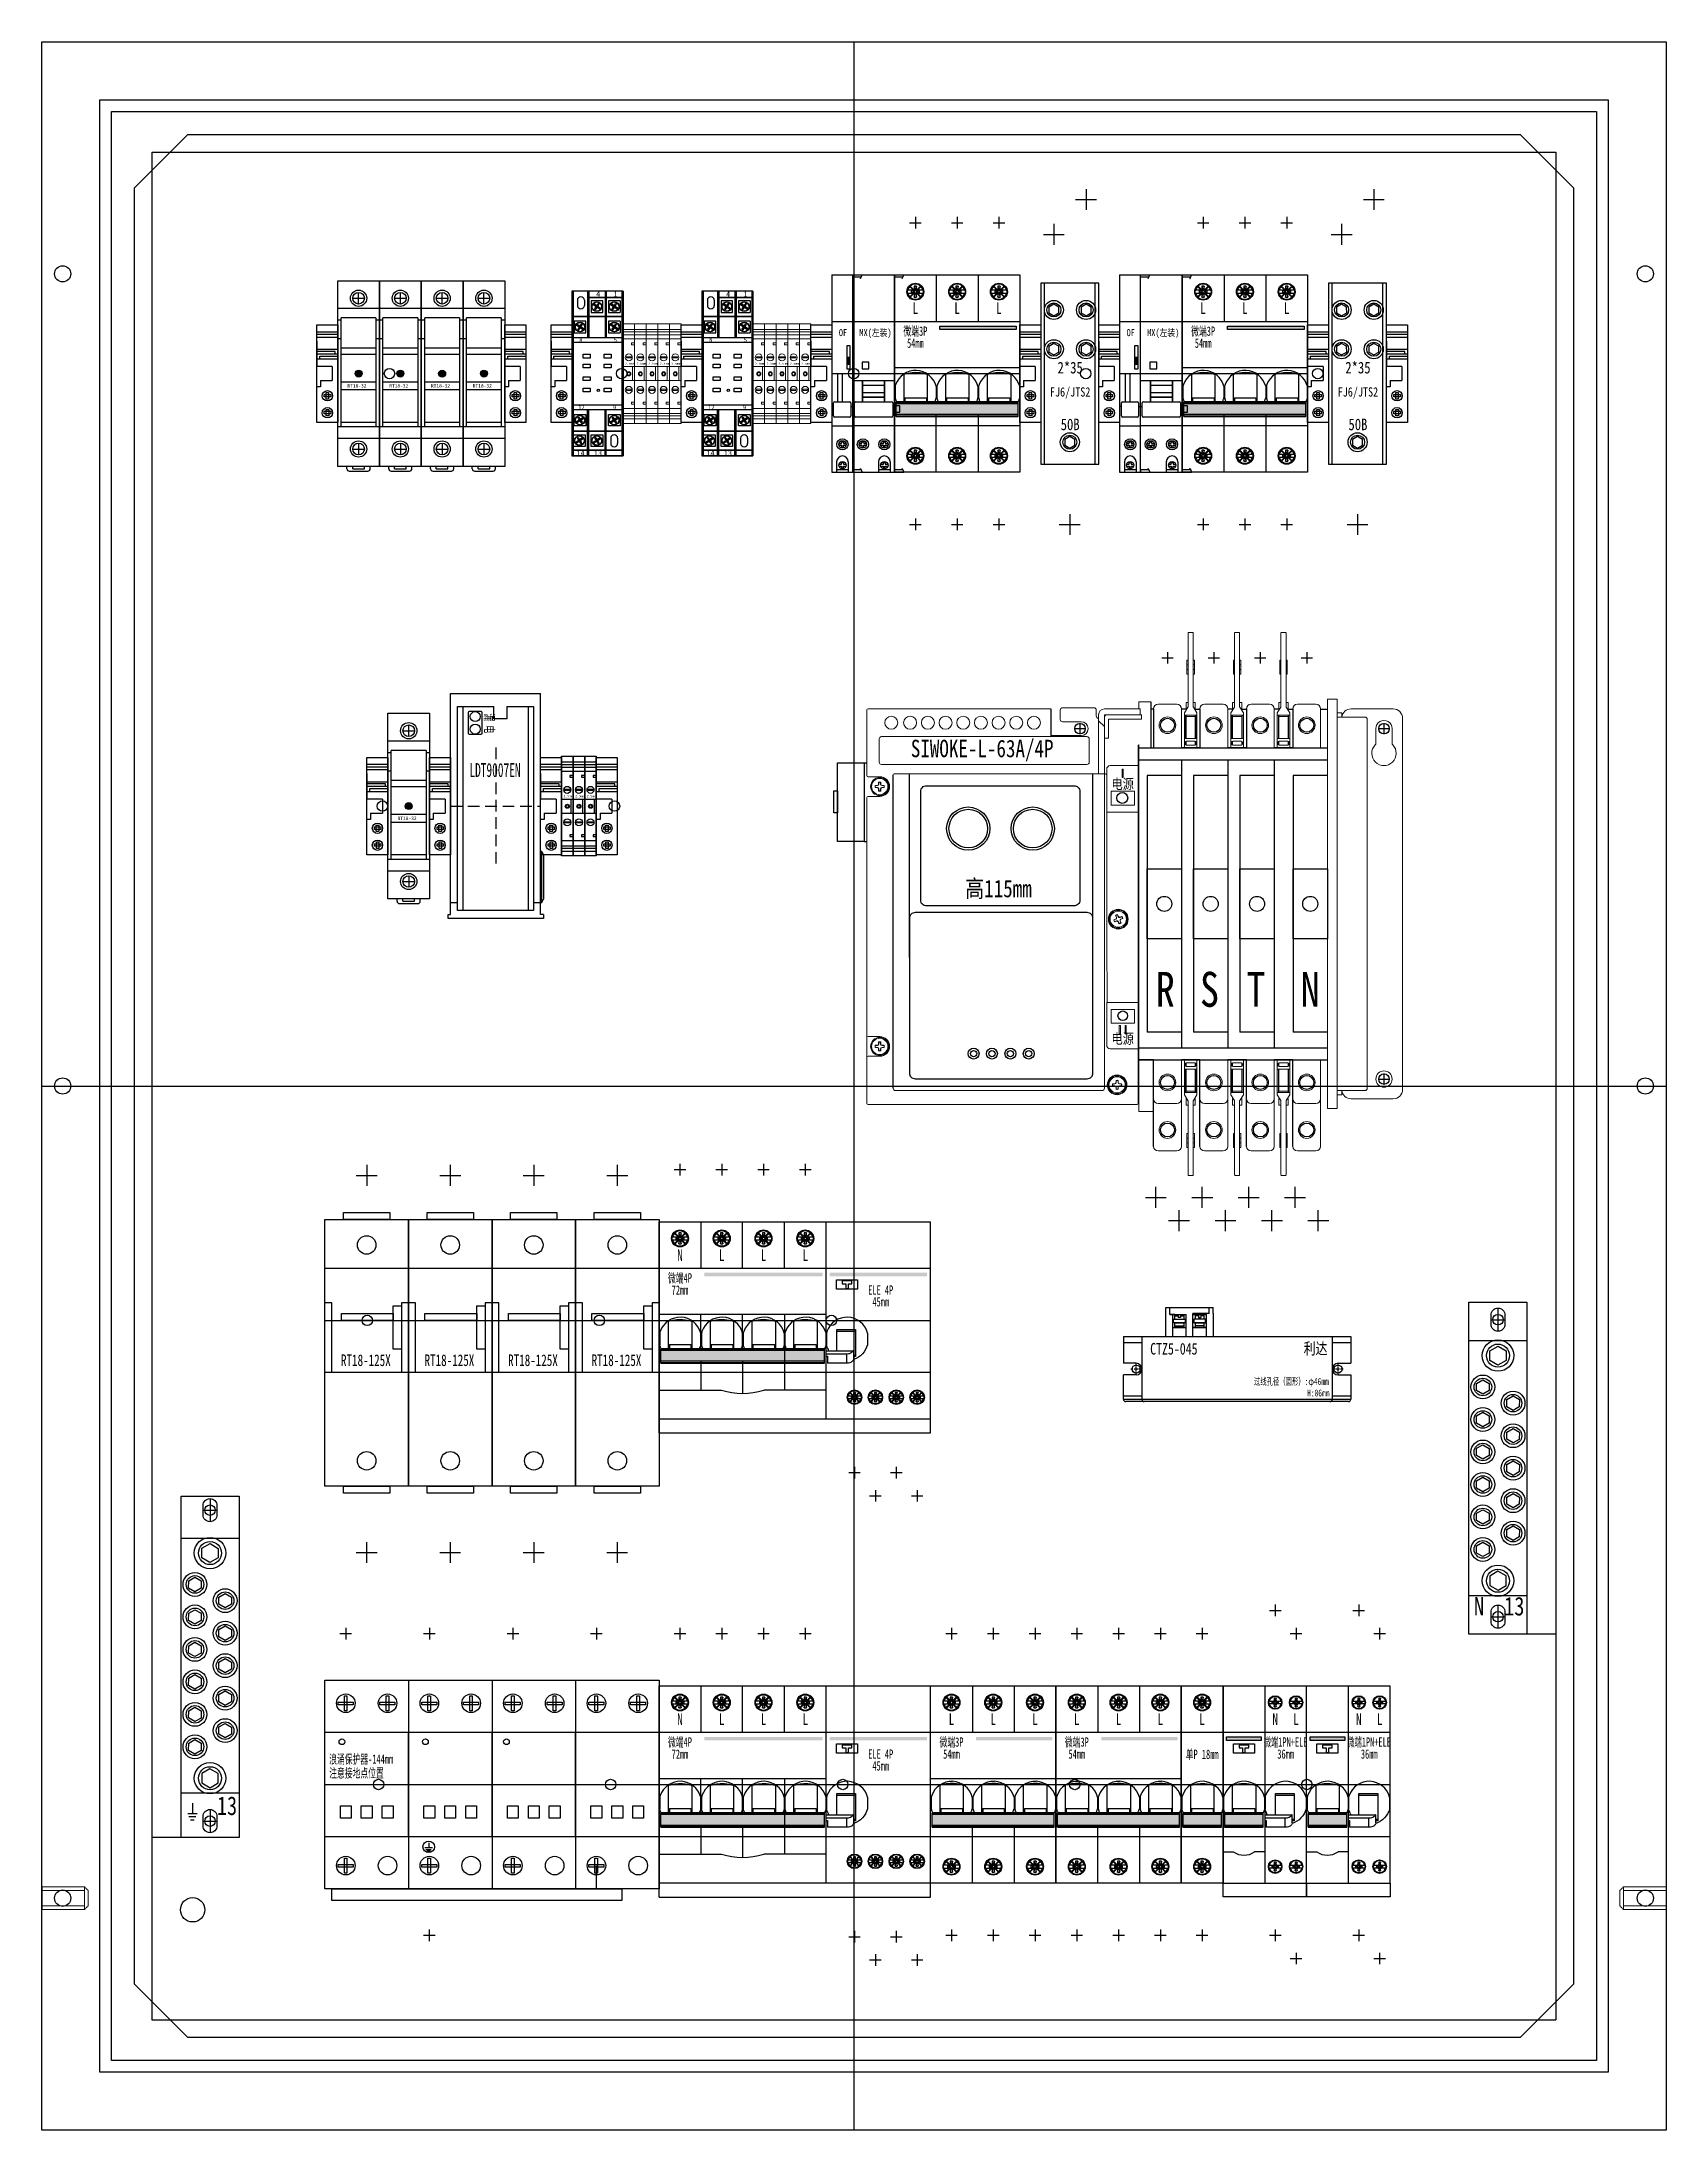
# Model space of a CAD drawing. Extents: x 990312 to 991012, y 80694 to 81594.
import ezdxf
from ezdxf.enums import TextEntityAlignment as Align

# ---------------------------------------------------------------- set-up
doc = ezdxf.new("R2010")
doc.units = 0
doc.header["$MEASUREMENT"] = 0
for name, pattern in [('BORDER', [1.75, 0.5, -0.25, 0.5, -0.25, 0, -0.25]), ('DASH', [0.35, 0.25, -0.1]), ('DASHED', [0.75, 0.5, -0.25]), ('LYJS-XX', [0.35, 0.25, -0.1]), ('常规', [20, 10, 0, 10])]:
    doc.linetypes.add(name, pattern=pattern)
for name, color, linetype in [('EL-TEXT', 3, 'Continuous'), ('EQUIP-插座', 3, 'Continuous'), ('LY-JS-BJ', 7, 'Continuous'), ('LY-JS-YQJ', 7, 'Continuous'), ('SIG_TEXT', 7, 'Continuous')]:
    doc.layers.add(name, color=color, linetype=linetype)
doc.layers.add('LY-二次控制图', color=7, linetype='Continuous', lineweight=18)
doc.styles.add('-宋体', font='', dxfattribs={"width": 0.8})
doc.styles.add('LY-SJ-元器件', font='', dxfattribs={"width": 0.6, "height": 4})
doc.styles.add('宋体', font='', dxfattribs={"width": 0.65})
doc.styles.get('-宋体').set_extended_font_data('SimSun')
doc.styles.get('LY-SJ-元器件').set_extended_font_data('SimSun')
doc.styles.get('宋体').set_extended_font_data('SimSun')

# ---------------------------------------------------------------- blocks, each defined once
blk = doc.blocks.new('A$C7F2E4CF4')
at = {"layer": 'LY-JS-YQJ', "color": 1, "linetype": 'DASH'}
for p, q in [((-3, 0), (3, 0)), ((0, 5), (0, -5))]:
    blk.add_line(p, q, dxfattribs=at)
at = {"layer": 'LY-JS-YQJ', "color": 0, "linetype": 'ByBlock'}
blk.add_lwpolyline([(0, 5), (0, 5, -0.414214), (3, 2), (3, -2, -0.414214), (0, -5), (0, -5, -0.414214), (-3, -2), (-3, 2, -0.414214)], format="xyb", close=True, dxfattribs=at)
blk = doc.blocks.new('13位零排2021')
at = {"layer": 'LY-JS-YQJ', "color": 2, "linetype": 'ByBlock'}
blk.add_lwpolyline([(25, 143), (25, 0), (0, 0), (0, 143)], close=True, dxfattribs=at)
for points in [[(0, 126.5), (25, 126.5)], [(25, 16.5), (0, 16.5)]]:
    blk.add_lwpolyline(points, dxfattribs=at)
at = {"layer": 'LY-JS-YQJ', "color": 3}
for points in [[(12.49, 115.91), (8.94, 117.97), (8.96, 122.07), (12.51, 124.1), (16.06, 122.04), (16.04, 117.94)], [(5.99, 103.38), (3.29, 104.95), (3.3, 108.07), (6.01, 109.62), (8.71, 108.05), (8.7, 104.93)], [(18.99, 96.38), (16.29, 97.95), (16.3, 101.07), (19.01, 102.62), (21.71, 101.05), (21.7, 97.93)], [(5.99, 89.38), (3.29, 90.95), (3.3, 94.07), (6.01, 95.62), (8.71, 94.05), (8.7, 90.93)], [(5.99, 75.38), (3.29, 76.95), (3.3, 80.07), (6.01, 81.62), (8.71, 80.05), (8.7, 76.93)], [(18.99, 82.38), (16.29, 83.95), (16.3, 87.07), (19.01, 88.62), (21.71, 87.05), (21.7, 83.93)], [(18.99, 68.38), (16.29, 69.95), (16.3, 73.07), (19.01, 74.62), (21.71, 73.05), (21.7, 69.93)], [(5.99, 61.38), (3.29, 62.95), (3.3, 66.07), (6.01, 67.62), (8.71, 66.05), (8.7, 62.93)], [(18.99, 54.38), (16.29, 55.95), (16.3, 59.07), (19.01, 60.62), (21.71, 59.05), (21.7, 55.93)], [(5.99, 47.38), (3.29, 48.95), (3.3, 52.07), (6.01, 53.62), (8.71, 52.05), (8.7, 48.93)], [(18.99, 40.38), (16.29, 41.95), (16.3, 45.07), (19.01, 46.62), (21.71, 45.05), (21.7, 41.93)], [(5.99, 33.38), (3.29, 34.95), (3.3, 38.07), (6.01, 39.62), (8.71, 38.05), (8.7, 34.93)], [(12.49, 27.09), (8.94, 25.03), (8.96, 20.93), (12.51, 18.9), (16.06, 20.96), (16.04, 25.06)]]:
    blk.add_lwpolyline(points, close=True, dxfattribs=at)
for centre, radius in [((12.5, 120.01), 6.76), ((12.5, 120.01), 4.97), ((6, 106.5), 5.14), ((6, 106.5), 3.78), ((19, 99.5), 5.14), ((19, 99.5), 3.78), ((6, 92.5), 5.14), ((6, 92.5), 3.78), ((19, 85.5), 5.14), ((6, 78.5), 5.14), ((6, 78.5), 3.78), ((19, 85.5), 3.78), ((19, 71.5), 5.14), ((19, 71.5), 3.78), ((6, 64.5), 5.14), ((6, 64.5), 3.78), ((6, 50.5), 5.14), ((6, 50.5), 3.78), ((19, 57.5), 5.14), ((19, 57.5), 3.78), ((19, 43.5), 5.14), ((19, 43.5), 3.78), ((6, 36.5), 5.14), ((6, 36.5), 3.78), ((12.5, 22.99), 6.76), ((12.5, 22.99), 4.97)]:
    blk.add_circle(centre, radius, dxfattribs=at)
at = {"layer": 'LY-JS-YQJ', "color": 0}
for p in [(12.5, 135.5), (12.5, 7.5)]:
    blk.add_blockref('A$C7F2E4CF4', p, dxfattribs=at)
at = {"layer": 'LY-JS-YQJ', "color": 1, "style": '-宋体', "width": 0.8}
blk.add_text('N', height=8, dxfattribs=at).set_placement((2.16, 8.05))
at = {"layer": 'LY-JS-YQJ', "color": 4, "style": '-宋体', "width": 0.8}
blk.add_text('13', height=8, dxfattribs=at).set_placement((15.18, 8.05))
blk = doc.blocks.new('13位地排2021')
for p, q in [((12.5, 147), (12.5, 147)), ((12.5, 147), (16.12, 147)), ((12.5, 0), (12.5, 0))]:
    blk.add_line(p, q)
at = {"layer": 'LY-JS-YQJ', "color": 1, "linetype": 'ByBlock'}
for p, q in [((2.87, 10.28), (7.03, 10.28)), ((4.95, 14.76), (4.95, 10.28)), ((3.41, 8.93), (6.43, 8.93)), ((4.14, 7.58), (5.65, 7.58))]:
    blk.add_line(p, q, dxfattribs=at)
at = {"layer": 'LY-JS-YQJ', "color": 2, "linetype": 'ByBlock'}
blk.add_lwpolyline([(25, 147), (25, 0), (0, 0), (0, 147)], close=True, dxfattribs=at)
for points in [[(0, 129), (25, 129)], [(25, 19), (0, 19)]]:
    blk.add_lwpolyline(points, dxfattribs=at)
at = {"layer": 'LY-JS-YQJ', "color": 3}
for points in [[(12.49, 118.41), (8.94, 120.47), (8.96, 124.57), (12.51, 126.6), (16.06, 124.54), (16.04, 120.44)], [(5.99, 105.88), (3.29, 107.45), (3.3, 110.57), (6.01, 112.12), (8.71, 110.55), (8.7, 107.43)], [(18.99, 98.88), (16.29, 100.45), (16.3, 103.57), (19.01, 105.12), (21.71, 103.55), (21.7, 100.43)], [(5.99, 91.88), (3.29, 93.45), (3.3, 96.57), (6.01, 98.12), (8.71, 96.55), (8.7, 93.43)], [(18.99, 84.88), (16.29, 86.45), (16.3, 89.57), (19.01, 91.12), (21.71, 89.55), (21.7, 86.43)], [(5.99, 77.88), (3.29, 79.45), (3.3, 82.57), (6.01, 84.12), (8.71, 82.55), (8.7, 79.43)], [(18.99, 70.88), (16.29, 72.45), (16.3, 75.57), (19.01, 77.12), (21.71, 75.55), (21.7, 72.43)], [(5.99, 63.88), (3.29, 65.45), (3.3, 68.57), (6.01, 70.12), (8.71, 68.55), (8.7, 65.43)], [(18.99, 56.88), (16.29, 58.45), (16.3, 61.57), (19.01, 63.12), (21.71, 61.55), (21.7, 58.43)], [(5.99, 49.88), (3.29, 51.45), (3.3, 54.57), (6.01, 56.12), (8.71, 54.55), (8.7, 51.43)], [(18.99, 42.88), (16.29, 44.45), (16.3, 47.57), (19.01, 49.12), (21.71, 47.55), (21.7, 44.43)], [(5.99, 35.88), (3.29, 37.45), (3.3, 40.57), (6.01, 42.12), (8.71, 40.55), (8.7, 37.43)], [(12.49, 29.59), (8.94, 27.53), (8.96, 23.43), (12.51, 21.4), (16.06, 23.46), (16.04, 27.56)]]:
    blk.add_lwpolyline(points, close=True, dxfattribs=at)
for centre, radius in [((12.5, 122.51), 6.76), ((12.5, 122.51), 4.97), ((6, 109), 5.14), ((6, 109), 3.78), ((6, 95), 5.14), ((19, 102), 5.14), ((19, 102), 3.78), ((6, 95), 3.78), ((19, 88), 5.14), ((19, 88), 3.78), ((6, 81), 5.14), ((6, 81), 3.78), ((6, 67), 5.14), ((19, 74), 5.14), ((19, 74), 3.78), ((6, 67), 3.78), ((19, 60), 5.14), ((19, 60), 3.78), ((6, 53), 5.14), ((6, 53), 3.78), ((19, 46), 5.14), ((19, 46), 3.78), ((6, 39), 5.14), ((6, 39), 3.78), ((12.5, 25.49), 6.76), ((12.5, 25.49), 4.97)]:
    blk.add_circle(centre, radius, dxfattribs=at)
at = {"layer": 'LY-JS-YQJ', "color": 0}
for p in [(12.5, 141), (12.5, 7)]:
    blk.add_blockref('A$C7F2E4CF4', p, dxfattribs=at)
at = {"layer": 'LY-JS-YQJ', "color": 4, "style": '-宋体', "width": 0.8}
blk.add_text('13', height=8, dxfattribs=at).set_placement((15.47, 9.63))
blk = doc.blocks.new('A$C7B1F7792')
at = {"layer": 'LY-JS-BJ', "color": 1}
blk.add_lwpolyline([(-287, 410), (287, 410), (310, 387), (310, -387), (287, -410), (-287, -410), (-310, -387), (-310, 387)], close=True, dxfattribs=at)
blk.add_circle((-285, -355), 5.25, dxfattribs=at)
blk = doc.blocks.new('A$C25615923')
at = {"layer": 'LY-JS-BJ', "color": 0, "linetype": 'DASH', "lineweight": 18}
for p, q in [((18.38, 4.92), (0, 4.92)), ((18.38, 3.3), (0, 3.3)), ((18.38, -4.92), (18.38, 4.92)), ((20, 3.3), (18.38, 4.92)), ((20, -3.3), (20, 3.3)), ((18.38, -3.3), (0, -3.3)), ((18.38, -4.92), (0, -4.92)), ((20, -3.3), (18.38, -4.92))]:
    blk.add_line(p, q, dxfattribs=at)
at = {"layer": 'LY-JS-BJ', "color": 7, "linetype": 'DASH'}
blk.add_line((0, 4.92), (0, -4.92), dxfattribs=at)
blk = doc.blocks.new('端子堵头')
at = {"layer": 'LY-JS-YQJ'}
for p, q in [((0, 39.03), (9, 39.03)), ((0, 37.96), (9, 37.96)), ((0, 36.73), (9, 36.73)), ((0, 35), (0, 24)), ((0, 31.48), (9, 31.48)), ((7.97, 30.59), (0, 30.59)), ((0, 29.53), (9, 29.53)), ((0, 27.32), (9, 27.32)), ((1.25, 27.32), (1.25, 28.56)), ((1.25, 28.56), (9, 28.56)), ((7.97, 29.53), (7.97, 30.59)), ((9, 35), (9, 24)), ((9, 34.58), (9, 33.47)), ((6.66, 24), (0, 24)), ((6.66, 24), (6.66, 18)), ((1.59, 15.27), (0, 15.27)), ((1.59, 18), (1.59, 15.27)), ((1.59, 18), (6.66, 18))]:
    blk.add_line(p, q, dxfattribs=at)
for points in [[(0, 42), (9, 42), (9, 0), (0, 0)], [(3.2, 12.05), (6.01, 12.05), (6.01, 10.99), (3.2, 10.99)], [(5.06, 12.84), (5.06, 10.03), (3.99, 10.03), (3.99, 12.84)], [(3.2, 4.76), (6.01, 4.76), (6.01, 3.69), (3.2, 3.69)], [(5.13, 5.6), (5.13, 2.79), (4.06, 2.79), (4.06, 5.6)]]:
    blk.add_lwpolyline(points, close=True, dxfattribs=at)
for centre in [(4.54, 11.43), (4.54, 4.14)]:
    blk.add_circle(centre, 2.23, dxfattribs=at)
blk = doc.blocks.new('端子50B-2x35 1只')
at = {"color": 1}
for p, q in [((19.53, 118.51), (19.53, 109.51)), ((15.03, 114), (24.03, 114)), ((1.18, 99), (10.18, 99)), ((5.68, 103.51), (5.68, 94.51)), ((8, -26.01), (17, -26.01)), ((12.5, -21.5), (12.5, -30.5))]:
    blk.add_line(p, q, dxfattribs=at)
for p, q in [((25, 78), (0, 78)), ((0, 78), (0, 0)), ((1.5, 78), (1.5, 0)), ((23.5, 0), (23.5, 78)), ((25, 0), (25, 78)), ((0, 0), (25, 0))]:
    blk.add_line(p, q)
for points in [[(5.69, 63.93), (7.85, 65.19), (7.84, 67.68), (5.67, 68.92), (3.52, 67.67), (3.53, 65.17)], [(19.54, 63.93), (21.7, 65.19), (21.69, 67.68), (19.53, 68.92), (17.37, 67.67), (17.38, 65.17)], [(5.69, 47.02), (7.85, 48.27), (7.84, 50.77), (5.67, 52.01), (3.52, 50.75), (3.53, 48.26)], [(19.54, 47.02), (21.7, 48.27), (21.69, 50.77), (19.53, 52.01), (17.37, 50.75), (17.38, 48.26)], [(12.55, 6.92), (14.7, 8.18), (14.7, 10.67), (12.53, 11.91), (10.37, 10.66), (10.38, 8.16)]]:
    blk.add_lwpolyline(points, close=True)
for centre, radius in [((5.68, 66.43), 4.11), ((5.68, 66.43), 3.02), ((19.53, 66.43), 4.11), ((19.53, 66.43), 3.02), ((5.68, 49.51), 4.11), ((5.68, 49.51), 3.02), ((19.53, 49.51), 4.11), ((19.53, 49.51), 3.02), ((12.54, 9.42), 4.11), ((12.54, 9.42), 3.02)]:
    blk.add_circle(centre, radius)
for p in [(-9, 18), (25, 18)]:
    blk.add_blockref('端子堵头', p)
at = {"layer": 'EL-TEXT', "color": 0, "linetype": 'ByBlock', "lineweight": -3, "style": '-宋体', "width": 0.8}
for s, height, p in [('2*35', 5, (12.7, 41.58)), ('FJ6/JTS2', 4, (12.7, 31.11)), ('50B', 5, (12.7, 17.12))]:
    blk.add_text(s, height=height, dxfattribs=at).set_placement(p, align=Align.MIDDLE_CENTER)
blk = doc.blocks.new('RT18保险 正视图')
at = {"layer": 'LY-JS-YQJ'}
blk.add_hatch(color=1, dxfattribs=at).paths.add_polyline_path([(1.5, -40, 1), (-1.5, -40, 1)])
for p, q in [((-9, -80), (-9, 0)), ((-9, 0), (9, 0)), ((9, 0), (9, -80)), ((-2.5, -7.51), (2.5, -7.51)), ((0, -10.01), (0, -5.01)), ((9, -12.01), (-9, -12.01)), ((-7.5, -17), (-9, -17)), ((7.5, -16), (-7.5, -16)), ((-7.5, -63), (-7.5, -16)), ((7.5, -16), (7.5, -63)), ((9, -17), (7.5, -17)), ((-7.5, -25), (-9, -25)), ((9, -25), (7.5, -25)), ((7.5, -29), (-7.5, -29)), ((7.5, -31.75), (-7.5, -31.75)), ((-7.5, -43.5), (7.5, -43.5)), ((-7.5, -46.9), (7.5, -46.9)), ((9, -63), (-9, -63)), ((7.5, -61), (-7.5, -61)), ((9, -67.99), (-9, -67.99)), ((0, -69.99), (0, -74.99)), ((9, -80), (-9, -80)), ((-5, -81), (-5, -80)), ((-2.5, -72.49), (2.5, -72.49)), ((-2.5, -81), (-2.5, -80)), ((-2.5, -81), (2.5, -81)), ((2.5, -81), (2.5, -80)), ((5, -81), (5, -80)), ((-4, -82), (4, -82))]:
    blk.add_line(p, q, dxfattribs=at)
for centre, radius in [((0, -7.51), 3.5), ((0, -7.51), 2.5), ((0, -72.49), 3.5), ((0, -72.49), 2.5)]:
    blk.add_circle(centre, radius, dxfattribs=at)
at = {"layer": 'LY-JS-YQJ', "color": 1}
blk.add_circle((0, -40), 1.5, dxfattribs=at)
at = {"layer": 'LY-JS-YQJ'}
for centre, start, end in [((-4, -81), 180, 270), ((4, -81), 270, 0)]:
    blk.add_arc(centre, 1, start, end, dxfattribs=at)
at = {"layer": 'LY-JS-YQJ', "insert": (-4.8, -44.5), "char_height": 1.5, "width": 12.3, "attachment_point": 1}
blk.add_mtext('RT18-32', dxfattribs=at)
blk = doc.blocks.new('RT18-32X-6A')
at = {"layer": 'LY-JS-YQJ'}
blk.add_blockref('RT18保险 正视图', (9, 80), dxfattribs=at)
blk = doc.blocks.new('A$C6ECE46AB')
at = {"layer": 'LY-二次控制图', "lineweight": -3}
for name, p in [('RT18-32X-6A', (9, -40)), ('RT18-32X-6A', (27, -40)), ('RT18-32X-6A', (45, -40)), ('RT18-32X-6A', (63, -40)), ('端子堵头', (0, -21)), ('端子堵头', (81, -21))]:
    blk.add_blockref(name, p, dxfattribs=at)
blk = doc.blocks.new('HH52P')
at = {"layer": 'LY-JS-YQJ'}
for p, q in [((0, 71), (0, 0)), ((22, 71), (0, 71)), ((0, 71), (0, 68.5)), ((0.5, 71), (0.5, 0)), ((2.34, 67.09), (2.34, 64.88)), ((5.34, 67.09), (5.34, 64.88)), ((6.75, 71), (6.75, 51)), ((7.25, 71), (7.25, 51)), ((7.25, 68.5), (14.25, 68.5)), ((7.25, 68.3), (14.25, 68.3)), ((8.24, 66.87), (8.24, 61.87)), ((13.24, 66.87), (8.24, 66.87)), ((10.4, 64.3), (8.95, 65.27)), ((10.67, 64.71), (9.21, 65.67)), ((9.86, 63.48), (10.4, 64.3)), ((10.26, 63.22), (10.8, 64.04)), ((11.07, 64.44), (10.4, 64.3)), ((10.67, 64.71), (11.21, 65.53)), ((10.67, 64.71), (10.8, 64.04)), ((12.26, 63.08), (10.8, 64.04)), ((11.07, 64.44), (11.61, 65.26)), ((12.53, 63.48), (11.07, 64.44)), ((13.24, 61.87), (13.24, 66.87)), ((14.25, 71), (14.25, 51)), ((14.75, 71), (14.75, 51)), ((14.75, 68.5), (21.5, 68.5)), ((14.75, 68.3), (21.5, 68.3)), ((20.74, 66.87), (15.74, 66.87)), ((15.74, 66.87), (15.74, 61.87)), ((17.9, 64.3), (16.45, 65.27)), ((18.17, 64.71), (16.71, 65.67)), ((17.36, 63.48), (17.9, 64.3)), ((17.76, 63.22), (18.3, 64.04)), ((18.57, 64.44), (17.9, 64.3)), ((18.17, 64.71), (18.71, 65.53)), ((18.17, 64.71), (18.3, 64.04)), ((19.76, 63.08), (18.3, 64.04)), ((18.57, 64.44), (19.11, 65.26)), ((20.03, 63.48), (18.57, 64.44)), ((20.74, 66.87), (20.74, 61.87)), ((21.5, 71), (21.5, 0)), ((22, 71), (22, 0)), ((0.5, 60.3), (6.75, 60.3)), ((0.5, 60.1), (6.75, 60.1)), ((0.99, 58.07), (0.99, 53.07)), ((5.99, 58.07), (0.99, 58.07)), ((3.15, 55.51), (1.7, 56.47)), ((3.42, 55.91), (1.96, 56.87)), ((2.61, 54.68), (3.15, 55.51)), ((3.01, 54.42), (3.55, 55.24)), ((3.82, 55.64), (3.15, 55.51)), ((3.42, 55.91), (3.96, 56.73)), ((3.42, 55.91), (3.55, 55.24)), ((5.01, 54.28), (3.55, 55.24)), ((3.82, 55.64), (4.36, 56.46)), ((5.28, 54.68), (3.82, 55.64)), ((5.99, 53.07), (5.99, 58.07)), ((7.25, 60.3), (14.25, 60.3)), ((7.25, 60.1), (14.25, 60.1)), ((8.24, 61.87), (13.24, 61.87)), ((14.75, 60.3), (21.5, 60.3)), ((14.75, 60.1), (21.5, 60.1)), ((15.74, 61.87), (20.74, 61.87)), ((15.74, 58.07), (15.74, 53.07)), ((20.74, 58.07), (15.74, 58.07)), ((17.9, 55.51), (16.45, 56.47)), ((18.17, 55.91), (16.71, 56.87)), ((17.36, 54.68), (17.9, 55.51)), ((17.76, 54.42), (18.3, 55.24)), ((18.57, 55.64), (17.9, 55.51)), ((18.17, 55.91), (18.71, 56.73)), ((18.17, 55.91), (18.3, 55.24)), ((19.76, 54.28), (18.3, 55.24)), ((18.57, 55.64), (19.11, 56.46)), ((20.03, 54.68), (18.57, 55.64)), ((20.74, 58.07), (20.74, 53.07)), ((0.5, 51), (21.5, 51)), ((0.5, 49), (21.5, 49)), ((0.99, 53.07), (5.99, 53.07)), ((15.74, 53.07), (20.74, 53.07)), ((0.5, 22), (21.5, 22)), ((0.5, 20), (21.5, 20)), ((6.75, 0), (6.75, 20)), ((7.25, 0), (7.25, 20)), ((14.25, 0), (14.25, 20)), ((14.75, 0), (14.75, 20)), ((0.5, 10.9), (6.75, 10.9)), ((0.5, 10.7), (6.75, 10.7)), ((0.74, 9.13), (5.74, 9.13)), ((0.74, 4.13), (0.74, 9.13)), ((0.99, 17.93), (5.99, 17.93)), ((0.99, 12.93), (0.99, 17.93)), ((5.99, 12.93), (0.99, 12.93)), ((3.15, 15.49), (1.7, 14.53)), ((3.42, 15.09), (1.96, 14.13)), ((2.61, 16.32), (3.15, 15.49)), ((3.01, 16.58), (3.55, 15.76)), ((3.82, 15.36), (3.15, 15.49)), ((3.42, 15.09), (3.55, 15.76)), ((3.42, 15.09), (3.96, 14.27)), ((5.01, 16.72), (3.55, 15.76)), ((5.28, 16.32), (3.82, 15.36)), ((3.82, 15.36), (4.36, 14.54)), ((5.74, 9.13), (5.74, 4.13)), ((5.99, 17.93), (5.99, 12.93)), ((7.25, 10.9), (14.25, 10.9)), ((7.25, 10.7), (14.25, 10.7)), ((8.24, 4.13), (8.24, 9.13)), ((8.24, 9.13), (13.24, 9.13)), ((13.24, 9.13), (13.24, 4.13)), ((14.75, 10.9), (21.5, 10.9)), ((14.75, 10.7), (21.5, 10.7)), ((15.74, 17.93), (20.74, 17.93)), ((15.74, 12.93), (15.74, 17.93)), ((20.74, 12.93), (15.74, 12.93)), ((17.9, 15.49), (16.45, 14.53)), ((18.17, 15.09), (16.71, 14.13)), ((17.36, 16.32), (17.9, 15.49)), ((17.76, 16.58), (18.3, 15.76)), ((18.57, 15.36), (17.9, 15.49)), ((18.17, 15.09), (18.3, 15.76)), ((18.17, 15.09), (18.71, 14.27)), ((19.76, 16.72), (18.3, 15.76)), ((20.03, 16.32), (18.57, 15.36)), ((18.57, 15.36), (19.11, 14.54)), ((20.74, 17.93), (20.74, 12.93)), ((0, 0), (22, 0)), ((22, 0), (0, 0)), ((0.5, 2.7), (6.75, 2.7)), ((0.5, 2.5), (6.75, 2.5)), ((5.74, 4.13), (0.74, 4.13)), ((2.9, 6.7), (1.45, 5.73)), ((3.17, 6.29), (1.71, 5.33)), ((2.36, 7.52), (2.9, 6.7)), ((2.76, 7.78), (3.3, 6.96)), ((3.57, 6.56), (2.9, 6.7)), ((3.17, 6.29), (3.3, 6.96)), ((3.17, 6.29), (3.71, 5.47)), ((4.76, 7.92), (3.3, 6.96)), ((5.03, 7.52), (3.57, 6.56)), ((3.57, 6.56), (4.11, 5.74)), ((7.25, 2.7), (14.25, 2.7)), ((7.25, 2.5), (14.25, 2.5)), ((13.24, 4.13), (8.24, 4.13)), ((10.4, 6.7), (8.95, 5.73)), ((10.67, 6.29), (9.21, 5.33)), ((9.86, 7.52), (10.4, 6.7)), ((10.26, 7.78), (10.8, 6.96)), ((11.07, 6.56), (10.4, 6.7)), ((10.67, 6.29), (10.8, 6.96)), ((10.67, 6.29), (11.21, 5.47)), ((12.26, 7.92), (10.8, 6.96)), ((12.53, 7.52), (11.07, 6.56)), ((11.07, 6.56), (11.61, 5.74)), ((14.75, 2.7), (21.5, 2.7)), ((14.75, 2.5), (21.5, 2.5)), ((16.7, 7.65), (16.7, 5.44)), ((19.7, 7.65), (19.7, 5.44))]:
    blk.add_line(p, q, dxfattribs=at)
for points in [[(4.81, 43.81), (7.91, 43.81), (7.91, 42.22), (4.81, 42.22)], [(4.81, 39.53), (7.91, 39.53), (7.91, 37.95), (4.81, 37.95)], [(13.87, 43.81), (16.97, 43.81), (16.97, 42.22), (13.87, 42.22)], [(13.87, 39.53), (16.97, 39.53), (16.97, 37.95), (13.87, 37.95)], [(4.81, 34.15), (7.91, 34.15), (7.91, 32.57), (4.81, 32.57)], [(4.81, 29.16), (7.91, 29.16), (7.91, 27.58), (4.81, 27.58)], [(13.87, 34.15), (16.97, 34.15), (16.97, 32.57), (13.87, 32.57)], [(13.87, 29.16), (16.97, 29.16), (16.97, 27.58), (13.87, 27.58)]]:
    blk.add_lwpolyline(points, close=True, dxfattribs=at)
for centre, radius in [((10.74, 64.37), 2.09), ((10.74, 64.37), 2), ((18.24, 64.37), 2.09), ((18.24, 64.37), 2), ((3.49, 55.57), 2.09), ((3.49, 55.57), 2), ((18.24, 55.57), 2.09), ((18.24, 55.57), 2), ((11.36, 28.27), 0.5), ((3.49, 15.43), 2.09), ((3.49, 15.43), 2), ((18.24, 15.43), 2.09), ((18.24, 15.43), 2), ((3.24, 6.63), 2.09), ((3.24, 6.63), 2), ((10.74, 6.63), 2.09), ((10.74, 6.63), 2)]:
    blk.add_circle(centre, radius, dxfattribs=at)
for centre, radius, start, end in [((3.84, 67.09), 1.5, 0, 180), ((3.84, 64.88), 1.5, 180, 0), ((10.06, 63.35), 0.24, 146.59494, 326.59494), ((11.41, 65.39), 0.24, 326.59494, 146.59494), ((17.56, 63.35), 0.24, 146.59494, 326.59494), ((18.91, 65.39), 0.24, 326.59494, 146.59494), ((2.81, 54.55), 0.24, 146.59494, 326.59494), ((4.16, 56.6), 0.24, 326.59494, 146.59494), ((17.56, 54.55), 0.24, 146.59494, 326.59494), ((18.91, 56.6), 0.24, 326.59494, 146.59494), ((2.81, 16.45), 0.24, 33.40506, 213.40506), ((4.16, 14.4), 0.24, 213.40506, 33.40506), ((18.2, 7.65), 1.5, 0, 180), ((17.56, 16.45), 0.24, 33.40506, 213.40506), ((18.91, 14.4), 0.24, 213.40506, 33.40506), ((2.56, 7.65), 0.24, 33.40506, 213.40506), ((3.91, 5.61), 0.24, 213.40506, 33.40506), ((10.06, 7.65), 0.24, 33.40506, 213.40506), ((11.41, 5.61), 0.24, 213.40506, 33.40506), ((18.2, 5.44), 1.5, 180, 0)]:
    blk.add_arc(centre, radius, start, end, dxfattribs=at)
for s, insert, char_height, width, attachment_point in [('{\\fSimSun|b0|i0|c134|p2;4}', (10.4, 70.88), 2.25, 1.0919, 1), ('{\\fSimSun|b0|i0|c134|p2;1}', (17.9, 70.88), 2.25, 1.0919, 1), ('{\\fSimSun|b0|i0|c134|p2;8}', (3.12, 50.91), 1.8, 0.8735, 1), ('{\\fSimSun|b0|i0|c134|p2;5}', (18.02, 50.91), 1.8, 0.8735, 1), ('{\\fSimSun|b0|i0|c134|p2;12}', (2.68, 21.91), 1.8, 0.8735, 1), ('{\\fSimSun|b0|i0|c134|p2;9}', (17.62, 21.91), 1.8, 0.8735, 1), ('{\\fSimSun|b0|i0|c134|p2;14}', (1.97, 0.12), 2.25, 1.0919, 7), ('{\\fSimSun|b0|i0|c134|p2;13}', (9.47, 0.12), 2.25, 1.0919, 7)]:
    blk.add_mtext(s, dxfattribs=dict(at, insert=insert, char_height=char_height, width=width, attachment_point=attachment_point))
blk = doc.blocks.new('A$C567806E4')
for p, q in [((0, 40.53), (5, 40.53)), ((0, 39.46), (5, 39.46)), ((0, 38.23), (5, 38.23)), ((5, 40.53), (10, 40.53)), ((5, 39.46), (10, 39.46)), ((5, 38.23), (10, 38.23)), ((10, 40.53), (15, 40.53)), ((10, 39.46), (15, 39.46)), ((10, 38.23), (15, 38.23)), ((15, 40.53), (20, 40.53)), ((15, 39.46), (20, 39.46)), ((15, 38.23), (20, 38.23)), ((20, 40.53), (25, 40.53)), ((20, 39.46), (25, 39.46)), ((20, 38.23), (25, 38.23)), ((5, 34.71), (3.66, 34.71)), ((3.66, 34.71), (3.66, 33.93)), ((3.66, 33.93), (5, 33.93)), ((5, 33.93), (5, 32.82)), ((10, 34.71), (8.66, 34.71)), ((8.66, 34.71), (8.66, 33.93)), ((8.66, 33.93), (10, 33.93)), ((10, 33.93), (10, 32.82)), ((15, 34.71), (13.66, 34.71)), ((13.66, 34.71), (13.66, 33.93)), ((13.66, 33.93), (15, 33.93)), ((15, 33.93), (15, 32.82)), ((20, 34.71), (18.66, 34.71)), ((18.66, 34.71), (18.66, 33.93)), ((18.66, 33.93), (20, 33.93)), ((20, 33.93), (20, 32.82)), ((25, 34.71), (23.66, 34.71)), ((23.66, 34.71), (23.66, 33.93)), ((23.66, 33.93), (25, 33.93)), ((25, 33.93), (25, 32.82)), ((0, 24.5), (5, 24.5)), ((0, 18.5), (5, 18.5)), ((4.07, 24.5), (4.07, 18.5)), ((5, 24.5), (10, 24.5)), ((5, 18.5), (10, 18.5)), ((9.07, 24.5), (9.07, 18.5)), ((10, 24.5), (15, 24.5)), ((10, 18.5), (15, 18.5)), ((14.07, 24.5), (14.07, 18.5)), ((15, 24.5), (20, 24.5)), ((15, 18.5), (20, 18.5)), ((19.07, 24.5), (19.07, 18.5)), ((20, 24.5), (25, 24.5)), ((20, 18.5), (25, 18.5)), ((24.07, 24.5), (24.07, 18.5)), ((5, 9.17), (3.66, 9.17)), ((3.66, 9.17), (3.66, 8.39)), ((10, 9.17), (8.66, 9.17)), ((8.66, 9.17), (8.66, 8.39)), ((15, 9.17), (13.66, 9.17)), ((13.66, 9.17), (13.66, 8.39)), ((20, 9.17), (18.66, 9.17)), ((18.66, 9.17), (18.66, 8.39)), ((25, 9.17), (23.66, 9.17)), ((23.66, 9.17), (23.66, 8.39)), ((0, 4.38), (5, 4.38)), ((0, 3.31), (5, 3.31)), ((0, 2.08), (5, 2.08)), ((3.66, 8.39), (5, 8.39)), ((5, 4.38), (10, 4.38)), ((5, 3.31), (10, 3.31)), ((5, 2.08), (10, 2.08)), ((8.66, 8.39), (10, 8.39)), ((10, 4.38), (15, 4.38)), ((10, 3.31), (15, 3.31)), ((10, 2.08), (15, 2.08)), ((13.66, 8.39), (15, 8.39)), ((15, 4.38), (20, 4.38)), ((15, 3.31), (20, 3.31)), ((15, 2.08), (20, 2.08)), ((18.66, 8.39), (20, 8.39)), ((20, 4.38), (25, 4.38)), ((20, 3.31), (25, 3.31)), ((20, 2.08), (25, 2.08)), ((23.66, 8.39), (25, 8.39))]:
    blk.add_line(p, q)
for points in [[(0, 43), (5, 43), (5, 0), (0, 0)], [(0, 36.5), (5, 36.5), (5, 6.5), (0, 6.5)], [(5, 43), (10, 43), (10, 0), (5, 0)], [(5, 36.5), (10, 36.5), (10, 6.5), (5, 6.5)], [(10, 43), (15, 43), (15, 0), (10, 0)], [(10, 36.5), (15, 36.5), (15, 6.5), (10, 6.5)], [(15, 43), (20, 43), (20, 0), (15, 0)], [(15, 36.5), (20, 36.5), (20, 6.5), (15, 6.5)], [(20, 43), (25, 43), (25, 0), (20, 0)], [(20, 36.5), (25, 36.5), (25, 6.5), (20, 6.5)], [(1.47, 28.8), (3.53, 28.8), (3.53, 28.29), (1.47, 28.29)], [(6.47, 28.8), (8.53, 28.8), (8.53, 28.29), (6.47, 28.29)], [(11.47, 28.8), (13.53, 28.8), (13.53, 28.29), (11.47, 28.29)], [(16.47, 28.8), (18.53, 28.8), (18.53, 28.29), (16.47, 28.29)], [(21.47, 28.8), (23.53, 28.8), (23.53, 28.29), (21.47, 28.29)], [(1.47, 14.79), (3.53, 14.79), (3.53, 14.27), (1.47, 14.27)], [(6.47, 14.79), (8.53, 14.79), (8.53, 14.27), (6.47, 14.27)], [(11.47, 14.79), (13.53, 14.79), (13.53, 14.27), (11.47, 14.27)], [(16.47, 14.79), (18.53, 14.79), (18.53, 14.27), (16.47, 14.27)], [(21.47, 14.79), (23.53, 14.79), (23.53, 14.27), (21.47, 14.27)]]:
    blk.add_lwpolyline(points, close=True)
for centre, radius in [((2.5, 28.5), 1.5), ((7.5, 28.5), 1.5), ((12.5, 28.5), 1.5), ((17.5, 28.5), 1.5), ((22.5, 28.5), 1.5), ((2.52, 21.42), 0.879), ((2.52, 21.42), 0.879), ((2.52, 21.42), 0.59), ((7.52, 21.42), 0.879), ((7.52, 21.42), 0.879), ((7.52, 21.42), 0.59), ((12.52, 21.42), 0.879), ((12.52, 21.42), 0.879), ((12.52, 21.42), 0.59), ((17.52, 21.42), 0.879), ((17.52, 21.42), 0.879), ((17.52, 21.42), 0.59), ((22.52, 21.42), 0.879), ((22.52, 21.42), 0.879), ((22.52, 21.42), 0.59), ((2.5, 14.5), 1.5), ((7.5, 14.5), 1.5), ((12.5, 14.5), 1.5), ((17.5, 14.5), 1.5), ((22.5, 14.5), 1.5)]:
    blk.add_circle(centre, radius)
at = {"char_height": 1, "width": 2.5692, "attachment_point": 1}
for insert in [(0.91, 26.31), (5.91, 26.31), (10.91, 26.31), (15.91, 26.31), (20.91, 26.31)]:
    blk.add_mtext('2.5mm', dxfattribs=dict(at, insert=insert))
blk = doc.blocks.new('A$C4B0B1584')
at = {"layer": 'LY-二次控制图', "color": 0, "lineweight": -3}
for name, p in [('HH52P', (9, -35.5)), ('A$C567806E4', (31, -21.5))]:
    blk.add_blockref(name, p, dxfattribs=at)
at = {"layer": 'LY-二次控制图', "lineweight": -3}
for p in [(0, -21), (56, -21)]:
    blk.add_blockref('端子堵头', p, dxfattribs=at)
blk = doc.blocks.new('A$C63FD753C')
at = {"layer": 'LY-JS-YQJ'}
for p, q in [((9, 19.03), (14, 19.03)), ((14, 19.03), (19, 19.03)), ((9, 17.96), (14, 17.96)), ((9, 16.73), (14, 16.73)), ((14, 13.21), (12.66, 13.21)), ((12.66, 13.21), (12.66, 12.43)), ((12.66, 12.43), (14, 12.43)), ((14, 17.96), (19, 17.96)), ((14, 16.73), (19, 16.73)), ((19, 13.21), (17.66, 13.21)), ((17.66, 13.21), (17.66, 12.43)), ((17.66, 12.43), (19, 12.43)), ((9, 3), (14, 3)), ((13.07, 3), (13.07, -3)), ((14, 3), (19, 3)), ((18.07, 3), (18.07, -3)), ((9, -3), (14, -3)), ((14, -3), (19, -3)), ((9, -17.12), (14, -17.12)), ((14, -12.33), (12.66, -12.33)), ((12.66, -12.33), (12.66, -13.11)), ((12.66, -13.11), (14, -13.11)), ((14, -17.12), (19, -17.12)), ((19, -12.33), (17.66, -12.33)), ((17.66, -12.33), (17.66, -13.11)), ((17.66, -13.11), (19, -13.11)), ((9, -18.19), (14, -18.19)), ((9, -19.42), (14, -19.42)), ((14, -18.19), (19, -18.19)), ((14, -19.42), (19, -19.42))]:
    blk.add_line(p, q, dxfattribs=at)
at = {"layer": 'LY-JS-YQJ', "color": 30, "true_color": 0xf8991e}
for p, q in [((19, 19.03), (24, 19.03)), ((19, 17.96), (24, 17.96)), ((19, 16.73), (24, 16.73)), ((19, 12.43), (19, 11.32)), ((24, 13.21), (22.66, 13.21)), ((22.66, 13.21), (22.66, 12.43)), ((22.66, 12.43), (24, 12.43)), ((24, 12.43), (24, 11.32)), ((19, 3), (24, 3)), ((23.07, 3), (23.07, -3)), ((19, -3), (24, -3)), ((19, -17.12), (24, -17.12)), ((24, -12.33), (22.66, -12.33)), ((22.66, -12.33), (22.66, -13.11)), ((22.66, -13.11), (24, -13.11)), ((19, -18.19), (24, -18.19)), ((19, -19.42), (24, -19.42))]:
    blk.add_line(p, q, dxfattribs=at)
at = {"layer": 'LY-JS-YQJ'}
for points in [[(9, 21.5), (14, 21.5), (14, -21.5), (9, -21.5)], [(14, 21.5), (19, 21.5), (19, -21.5), (14, -21.5)], [(9, 15), (14, 15), (14, -15), (9, -15)], [(14, 15), (19, 15), (19, -15), (14, -15)], [(10.47, 7.3), (12.53, 7.3), (12.53, 6.79), (10.47, 6.79)], [(15.47, 7.3), (17.53, 7.3), (17.53, 6.79), (15.47, 6.79)], [(10.47, -6.71), (12.53, -6.71), (12.53, -7.23), (10.47, -7.23)], [(15.47, -6.71), (17.53, -6.71), (17.53, -7.23), (15.47, -7.23)]]:
    blk.add_lwpolyline(points, close=True, dxfattribs=at)
at = {"layer": 'LY-JS-YQJ', "color": 30, "true_color": 0xf8991e}
for points in [[(19, 21.5), (24, 21.5), (24, -21.5), (19, -21.5)], [(19, 15), (24, 15), (24, -15), (19, -15)], [(20.47, 7.3), (22.53, 7.3), (22.53, 6.79), (20.47, 6.79)], [(20.47, -6.71), (22.53, -6.71), (22.53, -7.23), (20.47, -7.23)]]:
    blk.add_lwpolyline(points, close=True, dxfattribs=at)
at = {"layer": 'LY-JS-YQJ'}
for centre, radius in [((11.5, 7), 1.5), ((11.52, -0.08), 0.879), ((11.52, -0.08), 0.879), ((11.52, -0.08), 0.59), ((16.5, 7), 1.5), ((16.52, -0.08), 0.879), ((16.52, -0.08), 0.879), ((16.52, -0.08), 0.59), ((11.5, -7), 1.5), ((16.5, -7), 1.5)]:
    blk.add_circle(centre, radius, dxfattribs=at)
at = {"layer": 'LY-JS-YQJ', "color": 30, "true_color": 0xf8991e}
for centre, radius in [((21.5, 7), 1.5), ((21.52, -0.08), 0.879), ((21.52, -0.08), 0.879), ((21.52, -0.08), 0.59), ((21.5, -7), 1.5)]:
    blk.add_circle(centre, radius, dxfattribs=at)
at = {"layer": 'LY-JS-YQJ', "lineweight": -3}
for p in [(0, -21), (24, -21)]:
    blk.add_blockref('端子堵头', p, dxfattribs=at)
at = {"layer": 'LY-JS-YQJ', "char_height": 1, "width": 2.5692, "attachment_point": 1}
for insert in [(9.91, 4.81), (14.91, 4.81)]:
    blk.add_mtext('2.5mm', dxfattribs=dict(at, insert=insert))
at = {"layer": 'LY-JS-YQJ', "color": 30, "true_color": 0xf8991e, "insert": (19.91, 4.81), "char_height": 1, "width": 2.5692, "attachment_point": 1}
blk.add_mtext('2.5mm', dxfattribs=at)
blk = doc.blocks.new('A$C51D46E35')
at = {"layer": 'LY-二次控制图', "lineweight": -3}
for name, p in [('RT18-32X-6A', (9, -40)), ('端子堵头', (0, -21)), ('端子堵头', (27, -21))]:
    blk.add_blockref(name, p, dxfattribs=at)
blk = doc.blocks.new('火灾LDT9007EN')
at = {"color": 4}
for p, q in [((0, -46.7), (0, 48.5)), ((38.84, -46.75), (38.84, 48.5)), ((5.37, 42.91), (5.37, -44.94)), ((33.46, 42.91), (33.46, -44.94)), ((39.4, -19.63), (38.84, -19.63)), ((39.4, -41.49), (39.4, -19.63)), ((39.4, -19.63), (40.07, -21.01)), ((0, -41.47), (3.08, -41.47)), ((35.82, -41.49), (39.4, -41.49)), ((39.4, -41.49), (40.07, -40.1)), ((-0.93, -46.7), (0, -46.7)), ((40.07, -46.75), (38.84, -46.75))]:
    blk.add_line(p, q, dxfattribs=at)
at = {"color": 1, "linetype": 'DASHED', "ltscale": 10}
for p, q in [((19.57, 25.2), (19.57, -25.2)), ((0, 0), (38.84, 0))]:
    blk.add_line(p, q, dxfattribs=at)
at = {"color": 4}
for points in [[(0, 48.5), (38.84, 48.5)], [(24.28, 42.91), (35.82, 42.91), (35.82, -44.94), (3.08, -44.94), (3.08, 42.91), (18.72, 42.91)], [(24.28, 42.91), (24.28, 37.61), (18.72, 37.61), (18.72, 42.91)], [(40.07, -21.01), (40.07, -40.1)], [(40.07, -46.75), (40.07, -48.5), (-0.93, -48.5), (-0.93, -46.7)]]:
    blk.add_lwpolyline(points, dxfattribs=at)
blk.add_lwpolyline([(8.35, 40.9), (12.92, 40.9, -0.414214), (13.48, 40.34), (13.48, 31.36, -0.414214), (12.92, 30.8), (8.35, 30.8, -0.414214), (7.79, 31.36), (7.79, 40.34, -0.414214)], format="xyb", close=True, dxfattribs=at)
for centre in [(10.67, 38.58), (10.67, 33.19)]:
    blk.add_circle(centre, 2.17, dxfattribs=at)
at = {"color": 4, "style": '宋体', "width": 0.6}
blk.add_text('漏 电', height=4, rotation=270, dxfattribs=at).set_placement((14.76, 39.92))
at = {"color": 2, "style": '宋体', "width": 0.6}
blk.add_text('LDT9007EN', height=6, dxfattribs=at).set_placement((8.16, 12.54))
blk = doc.blocks.new('A$C26181983')
at = {"color": 0, "linetype": 'Continuous', "lineweight": 15}
for p, q in [((13.9, 229.49), (13.9, 243.16)), ((14.1, 243.5), (15.9, 243.5)), ((16.1, 243.16), (16.1, 229.49)), ((33.9, 229.49), (33.9, 243.16)), ((34.1, 243.5), (35.9, 243.5)), ((36.1, 243.16), (36.1, 229.49)), ((53.9, 229.49), (53.9, 243.16)), ((54.1, 243.5), (55.9, 243.5)), ((56.1, 243.16), (56.1, 229.49)), ((13.4, 231.47), (13.9, 231.47)), ((13.4, 229.47), (13.4, 231.47)), ((13.4, 229.47), (13.9, 229.47)), ((13.4, 227.47), (13.4, 229.47)), ((13.4, 227.47), (13.9, 227.47)), ((13.4, 225.47), (13.4, 227.47)), ((13.4, 225.47), (13.9, 225.47)), ((13.9, 211.39), (13.9, 229.47)), ((16.1, 231.47), (16.6, 231.47)), ((16.1, 229.47), (16.1, 211.39)), ((16.6, 229.47), (16.1, 229.47)), ((16.6, 227.47), (16.1, 227.47)), ((16.1, 225.47), (16.6, 225.47)), ((16.6, 229.47), (16.6, 231.47)), ((16.6, 227.47), (16.6, 229.47)), ((16.6, 225.47), (16.6, 227.47)), ((33.4, 231.47), (33.9, 231.47)), ((33.4, 229.47), (33.4, 231.47)), ((33.4, 229.47), (33.9, 229.47)), ((33.4, 227.47), (33.4, 229.47)), ((33.4, 227.47), (33.9, 227.47)), ((33.4, 225.47), (33.4, 227.47)), ((33.4, 225.47), (33.9, 225.47)), ((33.9, 211.39), (33.9, 229.47)), ((36.1, 231.47), (36.6, 231.47)), ((36.1, 229.47), (36.1, 211.39)), ((36.6, 229.47), (36.1, 229.47)), ((36.6, 227.47), (36.1, 227.47)), ((36.1, 225.47), (36.6, 225.47)), ((36.6, 229.47), (36.6, 231.47)), ((36.6, 227.47), (36.6, 229.47)), ((36.6, 225.47), (36.6, 227.47)), ((53.4, 231.47), (53.9, 231.47)), ((53.4, 229.47), (53.4, 231.47)), ((53.4, 229.47), (53.9, 229.47)), ((53.4, 227.47), (53.4, 229.47)), ((53.4, 227.47), (53.9, 227.47)), ((53.4, 225.47), (53.4, 227.47)), ((53.4, 225.47), (53.9, 225.47)), ((53.9, 211.39), (53.9, 229.47)), ((56.1, 231.47), (56.6, 231.47)), ((56.1, 229.47), (56.1, 211.39)), ((56.6, 229.47), (56.1, 229.47)), ((56.6, 227.47), (56.1, 227.47)), ((56.1, 225.47), (56.6, 225.47)), ((56.6, 229.47), (56.6, 231.47)), ((56.6, 227.47), (56.6, 229.47)), ((56.6, 225.47), (56.6, 227.47)), ((-124.5, 181.8), (-124.5, 210.05)), ((-124, 210.55), (-45.19, 210.55)), ((-41.2, 210), (-41.2, 206)), ((-26.7, 211), (-40.2, 211)), ((-25.7, 207.5), (-25.7, 210)), ((-24.7, 208), (-24.7, 182.55)), ((-22.2, 210.5), (-6.7, 210.5)), ((-22.2, 208), (-22.2, 182.55)), ((-22.2, 208), (-6.7, 208)), ((-6.2, 207.9), (-21.2, 207.9)), ((-7.4, 213.5), (-7.4, 210.5)), ((-7.4, 213.5), (-5.93, 213.5)), ((-6.7, 210.5), (-6.7, 208)), ((-6.2, 206.1), (-6.2, 207.9)), ((-2.2, 213.5), (-5.93, 213.5)), ((1, 212.5), (9, 212.5)), ((11, 210.5), (11, 193.75)), ((12.3, 208.79), (13.84, 211.24)), ((12.3, 208.79), (12.3, 194.24)), ((12.3, 207.79), (17.7, 207.8)), ((12.8, 197.75), (12.8, 207.8)), ((13, 213.25), (13.9, 213.25)), ((13, 213.25), (13, 212.25)), ((13, 210.51), (13, 212.25)), ((13, 207.8), (13, 207.75)), ((13, 203.25), (13, 207.25)), ((17, 207.25), (13, 207.25)), ((16.1, 213.25), (17, 213.25)), ((16.16, 211.24), (17.72, 208.8)), ((17, 212.25), (17, 213.25)), ((17, 210.4), (17, 212.25)), ((17, 207.75), (17, 207.8)), ((17, 207.25), (17, 207.75)), ((17, 203.25), (17, 207.25)), ((17.2, 207.8), (17.2, 197.75)), ((17.72, 194.25), (17.72, 208.8)), ((21, 212.5), (29, 212.5)), ((31, 210.5), (31, 193.75)), ((32.3, 208.79), (33.84, 211.24)), ((32.3, 208.79), (32.3, 194.24)), ((32.3, 207.79), (37.7, 207.8)), ((32.8, 197.75), (32.8, 207.8)), ((33, 213.25), (33.9, 213.25)), ((33, 213.25), (33, 212.25)), ((33, 210.5), (33, 212.25)), ((33, 207.8), (33, 207.75)), ((33, 203.25), (33, 207.25)), ((37, 207.25), (33, 207.25)), ((36.1, 213.25), (37, 213.25)), ((36.16, 211.24), (37.72, 208.8)), ((37, 212.25), (37, 213.25)), ((37, 210.4), (37, 212.25)), ((37, 207.75), (37, 207.8)), ((37, 207.25), (37, 207.75)), ((37, 203.25), (37, 207.25)), ((37.2, 207.8), (37.2, 197.75)), ((37.72, 194.25), (37.72, 208.8)), ((41, 212.5), (49, 212.5)), ((51, 210.5), (51, 193.75)), ((52.3, 208.79), (53.84, 211.24)), ((52.3, 208.79), (52.3, 194.24)), ((52.3, 207.79), (57.7, 207.8)), ((52.8, 197.75), (52.8, 207.8)), ((53, 213.25), (53.9, 213.25)), ((53, 213.25), (53, 212.25)), ((53, 210.49), (53, 212.25)), ((53, 207.8), (53, 207.75)), ((53, 203.25), (53, 207.25)), ((57, 207.25), (53, 207.25)), ((56.1, 213.25), (57, 213.25)), ((56.16, 211.24), (57.72, 208.8)), ((57, 212.25), (57, 213.25)), ((57, 210.4), (57, 212.25)), ((57, 207.75), (57, 207.8)), ((57, 207.25), (57, 207.75)), ((57, 203.25), (57, 207.25)), ((57.2, 207.8), (57.2, 197.75)), ((57.72, 194.25), (57.72, 208.8)), ((61, 212.5), (69, 212.5)), ((71, 210.5), (71, 193.75)), ((78.1, 214.75), (73.9, 214.75)), ((73.9, 214.75), (73.9, 42.25)), ((78.1, 210.75), (78.1, 214.75)), ((78.1, 210.75), (78.1, 42.25)), ((80.1, 208.75), (78.1, 208.75)), ((87.69, 207), (78.1, 207)), ((80.1, 207), (80.1, 208.75)), ((102.3, 210.5), (84.1, 210.5)), ((90.1, 207), (87.69, 207)), ((-39.69, 198.55), (-118.2, 198.55)), ((-32.2, 199), (-45.19, 199)), ((-40.2, 205), (-32.2, 205)), ((-39.69, 198.55), (-39.37, 198.55)), ((-31.95, 198.55), (-39.37, 198.55)), ((-31.95, 198.55), (-31.75, 198.55)), ((-29.7, 198.55), (-31.75, 198.55)), ((-22.2, 206.9), (-22.2, 197.9)), ((-20.4, 197.9), (-20.4, 206.1)), ((-20.4, 206.1), (-6.2, 206.1)), ((13, 198.25), (13, 203.25)), ((13, 198.25), (13, 197.75)), ((17, 203.25), (17, 198.25)), ((17, 197.75), (17, 198.25)), ((33, 198.25), (33, 203.25)), ((33, 198.25), (33, 197.75)), ((37, 203.25), (37, 198.25)), ((37, 197.75), (37, 198.25)), ((53, 198.25), (53, 203.25)), ((53, 198.25), (53, 197.75)), ((57, 203.25), (57, 198.25)), ((57, 197.75), (57, 198.25)), ((78.1, 47), (78.1, 206)), ((91.1, 206), (91.1, 47)), ((94.8, 195.67), (94.8, 202)), ((101.8, 202), (101.8, 195.67)), ((106.3, 46.5), (106.3, 206.5)), ((-119.2, 197.55), (-119.2, 187.55)), ((-28.7, 187.55), (-28.7, 197.55)), ((-28.7, 187.55), (-28.7, 193.99)), ((-20.4, 197.9), (-22.2, 197.9)), ((-7.6, 194.93), (-7.6, 186.05)), ((-7.4, 41), (-7.4, 195.12)), ((17.7, 197.75), (12.54, 197.74)), ((12.56, 193.75), (17.22, 193.75)), ((12.6, 195.45), (12.6, 196.05)), ((12.8, 196.45), (12.8, 195.05)), ((13, 194.96), (13, 196.54)), ((13.1, 196.55), (16.9, 196.55)), ((16.9, 194.95), (13.1, 194.95)), ((17, 196.54), (17, 194.96)), ((17.2, 196.45), (17.2, 195.05)), ((17.4, 196.05), (17.4, 195.45)), ((37.7, 197.75), (32.54, 197.74)), ((32.56, 193.75), (37.22, 193.75)), ((32.6, 195.45), (32.6, 196.05)), ((32.8, 196.45), (32.8, 195.05)), ((33, 194.96), (33, 196.54)), ((33.1, 196.55), (36.9, 196.55)), ((36.9, 194.95), (33.1, 194.95)), ((37, 196.54), (37, 194.96)), ((37.2, 196.45), (37.2, 195.05)), ((37.4, 196.05), (37.4, 195.45)), ((57.7, 197.75), (52.54, 197.74)), ((52.56, 193.75), (57.22, 193.75)), ((52.6, 195.45), (52.6, 196.05)), ((52.8, 196.45), (52.8, 195.05)), ((53, 194.96), (53, 196.54)), ((53.1, 196.55), (56.9, 196.55)), ((56.9, 194.95), (53.1, 194.95)), ((57, 196.54), (57, 194.96)), ((57.2, 196.45), (57.2, 195.05)), ((57.4, 196.05), (57.4, 195.45)), ((-119, 181.3), (-124, 181.3)), ((-118.2, 186.55), (-29.7, 186.55)), ((-112.7, 182.55), (-21.7, 182.55)), ((-22.2, 47.05), (-22.2, 182.55)), ((-21.2, 182.05), (-21.2, 184.55)), ((-21.2, 182.05), (-21.2, 180.38)), ((-21.2, 180.38), (-21.2, 110.99)), ((-21.19, 184.69), (-21.19, 184.74)), ((-19.7, 186.05), (-8.1, 186.05)), ((-14.14, 184.5), (-14.58, 184.5)), ((-14.58, 184.5), (-14.58, 181)), ((-14.58, 181), (-14.14, 181)), ((-14.14, 181), (-14.14, 184.5)), ((-7.61, 186.05), (-8.1, 186.05)), ((-7.6, 186.05), (-7.6, 186.05)), ((-7.6, 166.05), (-7.6, 186.05)), ((-7.6, 171.52), (-7.6, 185.83)), ((-124.5, 69.8), (-124.5, 172.3)), ((-124, 172.8), (-119, 172.8)), ((-120.92, 177.53), (-120, 177.53)), ((-120.85, 177.45), (-120.92, 177.53)), ((-120.85, 176.65), (-120.92, 176.57)), ((-120, 176.57), (-120.92, 176.57)), ((-120, 177.45), (-120.85, 177.45)), ((-120.85, 176.65), (-120, 176.65)), ((-119.48, 178.05), (-119.48, 178.97)), ((-119.4, 178.9), (-119.48, 178.97)), ((-119.48, 175.13), (-119.48, 176.05)), ((-119.4, 175.2), (-119.48, 175.13)), ((-119.4, 178.9), (-119.4, 178.05)), ((-119.4, 176.05), (-119.4, 175.2)), ((-118.6, 178.05), (-118.6, 178.9)), ((-118.6, 175.2), (-118.6, 176.05)), ((-118.6, 175.2), (-118.52, 175.13)), ((-118.52, 178.97), (-118.52, 178.05)), ((-118.52, 176.05), (-118.52, 175.13)), ((-118, 177.53), (-117.08, 177.53)), ((-117.15, 177.45), (-118, 177.45)), ((-118, 176.65), (-117.15, 176.65)), ((-117.08, 176.57), (-118, 176.57)), ((-117.15, 177.45), (-117.08, 177.53)), ((-117.15, 176.65), (-117.08, 176.57)), ((-19.2, 175.07), (-9.19, 175.07)), ((-19.2, 169.06), (-19.2, 175.07)), ((-19.2, 175.05), (-9.2, 175.05)), ((-9.2, 169.06), (-9.2, 175.05)), ((-9.19, 175.07), (-9.19, 169.06)), ((-7.6, 166.16), (-7.6, 171.52)), ((-7.6, 166.05), (-21.2, 166.05)), ((-9.19, 169.06), (-19.2, 169.06)), ((-14.17, 169.06), (-14.17, 169.06)), ((-14.17, 169.06), (-12.65, 169.06)), ((-12.65, 169.06), (-12.65, 169.06)), ((-7.6, 166.05), (-7.6, 84.05)), ((-18.16, 119.61), (-17.31, 119.96)), ((-18.06, 119.55), (-18.16, 119.61)), ((-17.28, 119.88), (-18.06, 119.55)), ((-16.94, 119.07), (-17.79, 118.71)), ((-17.76, 118.82), (-17.79, 118.71)), ((-17.76, 118.82), (-16.97, 119.15)), ((-17.03, 120.64), (-17.38, 121.49)), ((-17.27, 121.46), (-17.38, 121.49)), ((-17.27, 121.46), (-16.95, 120.67)), ((-16.22, 120.97), (-16.55, 121.76)), ((-16.49, 121.86), (-16.14, 121.01)), ((-15.91, 117.94), (-16.26, 118.79)), ((-16.18, 118.82), (-15.85, 118.03)), ((-15.85, 118.03), (-15.91, 117.94)), ((-15.46, 120.73), (-14.61, 121.08)), ((-15.13, 118.34), (-15.45, 119.12)), ((-14.64, 120.97), (-15.43, 120.64)), ((-15.37, 119.16), (-15.02, 118.31)), ((-15.13, 118.34), (-15.02, 118.31)), ((-15.12, 119.92), (-14.34, 120.24)), ((-14.24, 120.19), (-15.09, 119.83)), ((-14.64, 120.97), (-14.61, 121.08)), ((-14.34, 120.24), (-14.24, 120.19)), ((-21.2, 110.99), (-21.2, 110.67)), ((-21.2, 110.67), (-20.95, 84.05)), ((-21.2, 84.05), (-21.2, 65.55)), ((-8.1, 84.05), (-21.2, 84.05)), ((-21.19, 65.41), (-21.19, 83.82)), ((-20.95, 84.05), (-18.04, 84.05)), ((-9.19, 81.04), (-19.2, 81.04)), ((-19.2, 81.04), (-19.2, 75.03)), ((-18.04, 84.05), (-7.82, 84.05)), ((-9.2, 81.04), (-9.2, 75.05)), ((-9.19, 75.03), (-9.19, 81.04)), ((-7.6, 84.05), (-8.1, 84.05)), ((-7.6, 83.95), (-7.6, 84.05)), ((-7.6, 83.94), (-7.6, 78.58)), ((-19.2, 75.05), (-9.2, 75.05)), ((-19.2, 75.03), (-9.19, 75.03)), ((-15.75, 74.05), (-15.75, 70.55)), ((-15.31, 74.05), (-15.75, 74.05)), ((-15.31, 70.55), (-15.31, 74.05)), ((-13.22, 74.05), (-13.22, 70.55)), ((-12.79, 74.05), (-13.22, 74.05)), ((-12.79, 70.55), (-12.79, 74.05)), ((-7.6, 78.58), (-7.6, 64.27)), ((-124.5, 69.8), (-124.5, 60.3)), ((-119, 69.3), (-124, 69.3)), ((-120.92, 65.53), (-120, 65.53)), ((-120.85, 65.45), (-120.92, 65.53)), ((-120.85, 64.65), (-120.92, 64.57)), ((-120, 64.57), (-120.92, 64.57)), ((-120, 65.45), (-120.85, 65.45)), ((-120.85, 64.65), (-120, 64.65)), ((-119.48, 66.05), (-119.48, 66.97)), ((-119.4, 66.9), (-119.48, 66.97)), ((-119.48, 63.13), (-119.48, 64.05)), ((-119.4, 63.2), (-119.48, 63.13)), ((-119.4, 66.9), (-119.4, 66.05)), ((-119.4, 64.05), (-119.4, 63.2)), ((-118.6, 66.05), (-118.6, 66.9)), ((-118.6, 63.2), (-118.6, 64.05)), ((-118.6, 63.2), (-118.52, 63.13)), ((-118.52, 66.97), (-118.52, 66.05)), ((-118.52, 64.05), (-118.52, 63.13)), ((-118, 65.53), (-117.08, 65.53)), ((-117.15, 65.45), (-118, 65.45)), ((-118, 64.65), (-117.15, 64.65)), ((-117.08, 64.57), (-118, 64.57)), ((-117.15, 65.45), (-117.08, 65.53)), ((-117.15, 64.65), (-117.08, 64.57)), ((-21.19, 65.36), (-21.19, 65.41)), ((-19.7, 64.05), (-8.1, 64.05)), ((-15.75, 70.55), (-15.31, 70.55)), ((-13.22, 70.55), (-12.79, 70.55)), ((-8.1, 64.05), (-7.61, 64.05)), ((-7.6, 64.05), (-7.6, 64.27)), ((-7.6, 64.05), (-7.6, 40.55)), ((-7.6, 64.05), (-7.6, 64.05)), ((73.9, 65.5), (73.9, 61)), ((-124.5, 40.55), (-124.5, 60.3)), ((-124, 60.8), (-119, 60.8)), ((11, 42.5), (11, 59.25)), ((12.3, 44.21), (12.3, 58.76)), ((17.7, 55.25), (12.54, 55.26)), ((12.56, 59.25), (17.22, 59.25)), ((12.6, 57.55), (12.6, 56.95)), ((12.8, 56.55), (12.8, 57.95)), ((12.8, 55.25), (12.8, 45.2)), ((13, 58.04), (13, 56.46)), ((13, 54.75), (13, 55.25)), ((13, 54.75), (13, 49.75)), ((16.9, 58.05), (13.1, 58.05)), ((13.1, 56.45), (16.9, 56.45)), ((17, 56.46), (17, 58.04)), ((17, 55.25), (17, 54.75)), ((17, 49.75), (17, 54.75)), ((17.2, 56.55), (17.2, 57.95)), ((17.2, 45.2), (17.2, 55.25)), ((17.4, 56.95), (17.4, 57.55)), ((17.72, 58.75), (17.72, 44.2)), ((31, 42.5), (31, 59.25)), ((32.3, 44.21), (32.3, 58.76)), ((37.7, 55.25), (32.54, 55.26)), ((32.56, 59.25), (37.22, 59.25)), ((32.6, 57.55), (32.6, 56.95)), ((32.8, 56.55), (32.8, 57.95)), ((32.8, 55.25), (32.8, 45.2)), ((33, 58.04), (33, 56.46)), ((33, 54.75), (33, 55.25)), ((33, 54.75), (33, 49.75)), ((36.9, 58.05), (33.1, 58.05)), ((33.1, 56.45), (36.9, 56.45)), ((37, 56.46), (37, 58.04)), ((37, 55.25), (37, 54.75)), ((37, 49.75), (37, 54.75)), ((37.2, 56.55), (37.2, 57.95)), ((37.2, 45.2), (37.2, 55.25)), ((37.4, 56.95), (37.4, 57.55)), ((37.72, 58.75), (37.72, 44.2)), ((51, 42.5), (51, 59.25)), ((52.3, 44.21), (52.3, 58.76)), ((57.7, 55.25), (52.54, 55.26)), ((52.56, 59.25), (57.22, 59.25)), ((52.6, 57.55), (52.6, 56.95)), ((52.8, 56.55), (52.8, 57.95)), ((52.8, 55.25), (52.8, 45.2)), ((53, 58.04), (53, 56.46)), ((53, 54.75), (53, 55.25)), ((53, 54.75), (53, 49.75)), ((56.9, 58.05), (53.1, 58.05)), ((53.1, 56.45), (56.9, 56.45)), ((57, 56.46), (57, 58.04)), ((57, 55.25), (57, 54.75)), ((57, 49.75), (57, 54.75)), ((57.2, 56.55), (57.2, 57.95)), ((57.2, 45.2), (57.2, 55.25)), ((57.4, 56.95), (57.4, 57.55)), ((57.72, 58.75), (57.72, 44.2)), ((71, 42.5), (71, 59.25)), ((-112.2, 46.05), (-23.2, 46.05)), ((-18.62, 48.98), (-17.7, 48.98)), ((-18.55, 48.9), (-18.62, 48.98)), ((-18.55, 48.1), (-18.62, 48.02)), ((-17.7, 48.02), (-18.62, 48.02)), ((-17.7, 48.9), (-18.55, 48.9)), ((-18.55, 48.1), (-17.7, 48.1)), ((-17.18, 49.5), (-17.18, 50.42)), ((-17.1, 50.35), (-17.18, 50.42)), ((-17.18, 46.58), (-17.18, 47.5)), ((-17.1, 46.65), (-17.18, 46.58)), ((-17.1, 50.35), (-17.1, 49.5)), ((-17.1, 47.5), (-17.1, 46.65)), ((-16.3, 49.5), (-16.3, 50.35)), ((-16.3, 46.65), (-16.3, 47.5)), ((-16.3, 46.65), (-16.22, 46.58)), ((-16.22, 50.42), (-16.22, 49.5)), ((-16.22, 47.5), (-16.22, 46.58)), ((-15.7, 48.98), (-14.78, 48.98)), ((-14.85, 48.9), (-15.7, 48.9)), ((-15.7, 48.1), (-14.85, 48.1)), ((-14.78, 48.02), (-15.7, 48.02)), ((-14.85, 48.9), (-14.78, 48.98)), ((-14.85, 48.1), (-14.78, 48.02)), ((11, 22), (11, 45.01)), ((12.3, 45.21), (17.7, 45.2)), ((13, 49.75), (13, 45.75)), ((17, 45.75), (13, 45.75)), ((13, 45.2), (13, 45.25)), ((17, 49.75), (17, 45.75)), ((17, 45.75), (17, 45.25)), ((17, 45.25), (17, 45.2)), ((31, 22), (31, 45.01)), ((32.3, 45.21), (37.7, 45.2)), ((33, 49.75), (33, 45.75)), ((37, 45.75), (33, 45.75)), ((33, 45.2), (33, 45.25)), ((37, 49.75), (37, 45.75)), ((37, 45.75), (37, 45.25)), ((37, 45.25), (37, 45.2)), ((51, 22), (51, 45.01)), ((52.3, 45.21), (57.7, 45.2)), ((53, 49.75), (53, 45.75)), ((57, 45.75), (53, 45.75)), ((53, 45.2), (53, 45.25)), ((57, 49.75), (57, 45.75)), ((57, 45.75), (57, 45.25)), ((57, 45.25), (57, 45.2)), ((71, 22), (71, 45.01)), ((78.1, 46), (87.69, 46)), ((80.1, 44.25), (80.1, 46)), ((87.69, 46), (90.1, 46)), ((-8.1, 40.05), (-124, 40.05)), ((-7.4, 37), (-7.4, 41)), ((-7.4, 37), (-1, 37)), ((1, 40.5), (9, 40.5)), ((12.3, 44.21), (13.84, 41.76)), ((13, 42.6), (13, 40.75)), ((13, 39.75), (13, 40.75)), ((13, 39.75), (13.9, 39.75)), ((13.9, 41.61), (13.9, 23.51)), ((16.1, 23.51), (16.1, 41.61)), ((16.1, 39.75), (17, 39.75)), ((16.16, 41.76), (17.72, 44.2)), ((17, 42.6), (17, 40.75)), ((17, 40.75), (17, 39.75)), ((21, 40.5), (29, 40.5)), ((32.3, 44.21), (33.84, 41.76)), ((33, 42.6), (33, 40.75)), ((33, 39.75), (33, 40.75)), ((33, 39.75), (33.9, 39.75)), ((33.9, 41.61), (33.9, 23.51)), ((36.1, 23.51), (36.1, 41.61)), ((36.1, 39.75), (37, 39.75)), ((36.16, 41.76), (37.72, 44.2)), ((37, 42.6), (37, 40.75)), ((37, 40.75), (37, 39.75)), ((41, 40.5), (49, 40.5)), ((52.3, 44.21), (53.84, 41.76)), ((53, 42.6), (53, 40.75)), ((53, 39.75), (53, 40.75)), ((53, 39.75), (53.9, 39.75)), ((53.9, 41.61), (53.9, 23.51)), ((56.1, 23.51), (56.1, 41.61)), ((56.1, 39.75), (57, 39.75)), ((56.16, 41.76), (57.72, 44.2)), ((57, 42.6), (57, 40.75)), ((57, 40.75), (57, 39.75)), ((61, 40.5), (69, 40.5)), ((73.9, 42.25), (73.9, 38.25)), ((73.9, 38.25), (78.1, 38.25)), ((78.1, 44.25), (80.1, 44.25)), ((78.1, 38.25), (78.1, 42.25)), ((84.1, 42.5), (102.3, 42.5)), ((13.4, 27.53), (13.9, 27.53)), ((13.4, 27.53), (13.4, 25.53)), ((16.1, 27.53), (16.6, 27.53)), ((16.6, 27.53), (16.6, 25.53)), ((33.4, 27.53), (33.9, 27.53)), ((33.4, 27.53), (33.4, 25.53)), ((36.1, 27.53), (36.6, 27.53)), ((36.6, 27.53), (36.6, 25.53)), ((53.4, 27.53), (53.9, 27.53)), ((53.4, 27.53), (53.4, 25.53)), ((56.1, 27.53), (56.6, 27.53)), ((56.6, 27.53), (56.6, 25.53)), ((1, 20), (9, 20)), ((13.4, 25.53), (13.9, 25.53)), ((13.4, 25.53), (13.4, 23.53)), ((13.4, 23.53), (13.9, 23.53)), ((13.4, 23.53), (13.4, 21.53)), ((13.4, 21.53), (13.9, 21.53)), ((13.9, 23.51), (13.9, 9.84)), ((16.6, 25.53), (16.1, 25.53)), ((16.6, 23.53), (16.1, 23.53)), ((16.1, 9.84), (16.1, 23.51)), ((16.1, 21.53), (16.6, 21.53)), ((16.6, 25.53), (16.6, 23.53)), ((16.6, 23.53), (16.6, 21.53)), ((21, 20), (29, 20)), ((33.4, 25.53), (33.9, 25.53)), ((33.4, 25.53), (33.4, 23.53)), ((33.4, 23.53), (33.9, 23.53)), ((33.4, 23.53), (33.4, 21.53)), ((33.4, 21.53), (33.9, 21.53)), ((33.9, 23.51), (33.9, 9.84)), ((36.6, 25.53), (36.1, 25.53)), ((36.6, 23.53), (36.1, 23.53)), ((36.1, 9.84), (36.1, 23.51)), ((36.1, 21.53), (36.6, 21.53)), ((36.6, 25.53), (36.6, 23.53)), ((36.6, 23.53), (36.6, 21.53)), ((41, 20), (49, 20)), ((53.4, 25.53), (53.9, 25.53)), ((53.4, 25.53), (53.4, 23.53)), ((53.4, 23.53), (53.9, 23.53)), ((53.4, 23.53), (53.4, 21.53)), ((53.4, 21.53), (53.9, 21.53)), ((53.9, 23.51), (53.9, 9.84)), ((56.6, 25.53), (56.1, 25.53)), ((56.6, 23.53), (56.1, 23.53)), ((56.1, 9.84), (56.1, 23.51)), ((56.1, 21.53), (56.6, 21.53)), ((56.6, 25.53), (56.6, 23.53)), ((56.6, 23.53), (56.6, 21.53)), ((61, 20), (69, 20)), ((14.1, 9.5), (15.9, 9.5)), ((34.1, 9.5), (35.9, 9.5)), ((54.1, 9.5), (55.9, 9.5))]:
    blk.add_line(p, q, dxfattribs=at)
at = {"color": 0}
for p, q in [((-45.19, 210.55), (-45.19, 198.55)), ((-2.2, 213.5), (-2.2, 193.75)), ((-2.2, 210.51), (-1, 210.5)), ((-1, 210.5), (-1, 193.75)), ((11, 210.51), (13, 210.51)), ((17, 210.41), (19, 210.41)), ((19, 210.5), (19, 193.75)), ((31, 210.5), (33, 210.5)), ((31, 210.5), (33, 210.5)), ((37, 210.4), (39, 210.4)), ((39, 210.5), (39, 193.75)), ((51, 210.5), (53, 210.49)), ((51, 210.5), (53, 210.5)), ((57, 210.4), (59, 210.4)), ((59, 210.5), (59, 193.75)), ((71, 210.4), (73.9, 210.4)), ((-7.4, 193.75), (73.9, 193.75)), ((19, 193.75), (11, 193.75)), ((39, 193.75), (31, 193.75)), ((59, 193.75), (51, 193.75)), ((-125.7, 187.3), (-124.5, 187.3)), ((-113.2, 47.05), (-113.2, 182.05)), ((-106.23, 103.35), (-106.23, 182.55)), ((-27.1, 103.57), (-27.1, 182.55)), ((-7.35, 188.49), (73.9, 188.49)), ((-3.78, 181.86), (-3.78, 71.14)), ((11, 181.86), (-3.78, 181.86)), ((11, 188.49), (11, 64.51)), ((16.22, 181.86), (16.22, 71.14)), ((31, 181.86), (16.22, 181.86)), ((31, 188.49), (31, 64.51)), ((36.22, 181.86), (36.22, 71.14)), ((51, 181.86), (36.22, 181.86)), ((51, 188.49), (51, 64.51)), ((59.12, 181.86), (59.12, 71.14)), ((73.9, 181.86), (59.12, 181.86)), ((-125.7, 153.4), (-124.5, 153.4)), ((-7.35, 64.51), (73.9, 64.51)), ((11, 71.14), (-3.78, 71.14)), ((31, 71.14), (16.22, 71.14)), ((51, 71.14), (36.22, 71.14)), ((73.9, 71.14), (59.12, 71.14)), ((-1, 59.25), (-7.4, 59.25)), ((-7.4, 59.25), (73.9, 59.25)), ((-1, 42.5), (-1, 59.25)), ((19, 59.25), (11, 59.25)), ((19, 42.5), (19, 59.25)), ((39, 59.25), (31, 59.25)), ((39, 42.5), (39, 59.25)), ((59, 59.25), (51, 59.25)), ((59, 42.5), (59, 59.25)), ((-1, 22), (-1, 44.36)), ((19, 22), (19, 44.36)), ((39, 22), (39, 44.36)), ((59, 22), (59, 44.36))]:
    blk.add_line(p, q, dxfattribs=at)
at = {"color": 0, "linetype": 'Continuous', "lineweight": 0}
for p, q in [((13, 207.25), (13, 207.75)), ((33, 207.25), (33, 207.75)), ((53, 207.25), (53, 207.75)), ((-22.2, 202.9), (-24.7, 205.4)), ((13, 45.75), (13, 45.25)), ((33, 45.75), (33, 45.25)), ((53, 45.75), (53, 45.25))]:
    blk.add_line(p, q, dxfattribs=at)
at = {"color": 0}
for points in [[(-137.2, 187.3), (-125.7, 187.3), (-125.7, 153.4), (-137.2, 153.4)], [(-138.7, 175.15), (-137.2, 175.15), (-137.2, 165.79), (-138.7, 165.79)], [(-3.78, 141.58), (11, 141.58), (11, 111.42), (-3.78, 111.42)], [(16.22, 141.58), (31, 141.58), (31, 111.42), (16.22, 111.42)], [(36.22, 141.58), (51, 141.58), (51, 111.42), (36.22, 111.42)], [(59.12, 141.58), (73.9, 141.58), (73.9, 111.42), (59.12, 111.42)]]:
    blk.add_lwpolyline(points, close=True, dxfattribs=at)
for points in [[(-101.35, 174.92, -0.414214), (-98.85, 177.42), (-35.25, 177.42, -0.414214), (-32.75, 174.92), (-32.75, 128.09, -0.414214), (-35.25, 125.59), (-98.85, 125.59, -0.414214), (-101.35, 128.09)], [(-106.23, 53.62, 0.414214), (-103.73, 51.12), (-29.6, 51.12, 0.414214), (-27.1, 53.62), (-27.1, 120.24, 0.414214), (-29.6, 122.74), (-103.73, 122.74, 0.414214), (-106.23, 120.24)]]:
    blk.add_lwpolyline(points, format="xyb", close=True, dxfattribs=at)
at = {"color": 0, "linetype": 'Continuous', "lineweight": 15}
for centre, radius in [((-114, 204.56), 2.8), ((-105.88, 204.56), 2.8), ((-98.26, 204.56), 2.8), ((-90.64, 204.56), 2.8), ((-83.02, 204.56), 2.8), ((-75.4, 204.56), 2.8), ((-67.78, 204.56), 2.8), ((-60.16, 204.56), 2.8), ((-52.54, 204.56), 2.8), ((5, 203.45), 3.6), ((25, 203.45), 3.6), ((45, 203.45), 3.6), ((65, 203.45), 3.6), ((-119, 177.05), 3.9), ((-119, 177.05), 3.5), ((-16.2, 119.9), 4.25), ((-16.2, 119.9), 3.9), ((-16.2, 119.9), 3.5), ((-119, 65.05), 3.9), ((-119, 65.05), 3.5), ((98.3, 51), 3.5), ((-16.7, 48.5), 4.25), ((-16.7, 48.5), 3.9), ((-16.7, 48.5), 3.5), ((5, 49.55), 3.6), ((25, 49.55), 3.6), ((45, 49.55), 3.6), ((65, 49.55), 3.6), ((5, 29.05), 3.6), ((25, 29.05), 3.6), ((45, 29.05), 3.6), ((65, 29.05), 3.6)]:
    blk.add_circle(centre, radius, dxfattribs=at)
at = {"color": 0}
for centre, radius in [((5, 203.45), 3), ((25, 203.45), 3), ((45, 203.45), 3), ((65, 203.45), 3), ((-14.49, 172.13), 2.35), ((-80.85, 158.93), 9.31), ((-80.85, 158.93), 8.31), ((-53.05, 158.93), 9.31), ((-53.05, 158.93), 8.31), ((3.61, 126.5), 3.23), ((23.61, 126.5), 3.23), ((43.61, 126.5), 3.23), ((66.51, 126.5), 3.23), ((-14.25, 78.27), 2.07), ((-78.56, 61.96), 2.35), ((-78.56, 61.96), 1.34), ((-70.63, 61.96), 2.35), ((-70.63, 61.96), 1.34), ((-62.7, 61.96), 2.35), ((-62.7, 61.96), 1.34), ((-54.77, 61.96), 2.35), ((-54.77, 61.96), 1.34), ((5, 49.55), 3), ((25, 49.55), 3), ((45, 49.55), 3), ((65, 49.55), 3), ((5, 29.05), 3), ((25, 29.05), 3), ((45, 29.05), 3), ((65, 29.05), 3)]:
    blk.add_circle(centre, radius, dxfattribs=at)
at = {"color": 0, "linetype": 'Continuous', "lineweight": 15}
for centre, radius, start, end in [((14.1, 243.3), 0.2, 90, 180), ((15.9, 243.3), 0.2, 0, 90), ((34.1, 243.3), 0.2, 90, 180), ((35.9, 243.3), 0.2, 0, 90), ((54.1, 243.3), 0.2, 90, 180), ((55.9, 243.3), 0.2, 0, 90), ((-124, 210.05), 0.5, 90, 180), ((-40.2, 210), 1, 90, 180), ((-26.7, 210), 1, 0, 90), ((-24.7, 207.5), 1, 180, 270), ((-22.2, 208), 2.5, 90, 180), ((-21.2, 206.9), 1, 90, 180), ((1, 210.5), 2, 90, 180), ((9, 210.5), 2, 0, 90), ((13.7, 211.39), 0.2, 315, 0), ((16.3, 211.39), 0.2, 180, 225), ((21, 210.5), 2, 90, 180), ((29, 210.5), 2, 0, 90), ((33.7, 211.39), 0.2, 315, 0), ((36.3, 211.39), 0.2, 180, 225), ((41, 210.5), 2, 90, 180), ((49, 210.5), 2, 0, 90), ((53.7, 211.39), 0.2, 315, 0), ((56.3, 211.39), 0.2, 180, 225), ((61, 210.5), 2, 90, 180), ((69, 210.5), 2, 0, 90), ((84.1, 206.5), 4, 90, 172.81924), ((90.1, 206), 1, 0, 90), ((102.3, 206.5), 4, 0, 90), ((-118.2, 197.55), 1, 90, 180), ((-40.2, 206), 1, 180, 270), ((-32.2, 202), 3, 270, 90), ((-29.7, 197.55), 1, 0, 90), ((98.3, 202), 3.5, 359.99293, 180), ((12.6, 194.08), 0.335, 152.6026, 264.14309), ((13.1, 196.05), 0.5, 90, 180), ((13.1, 195.45), 0.5, 180, 270), ((16.9, 196.05), 0.5, 0, 90), ((16.9, 195.45), 0.5, 270, 0), ((17.22, 194.25), 0.5, 270, 0), ((32.6, 194.08), 0.335, 152.6026, 264.14309), ((33.1, 196.05), 0.5, 90, 180), ((33.1, 195.45), 0.5, 180, 270), ((36.9, 196.05), 0.5, 0, 90), ((36.9, 195.45), 0.5, 270, 0), ((37.22, 194.25), 0.5, 270, 0), ((52.6, 194.08), 0.335, 152.6026, 264.14309), ((53.1, 196.05), 0.5, 90, 180), ((53.1, 195.45), 0.5, 180, 270), ((56.9, 196.05), 0.5, 0, 90), ((56.9, 195.45), 0.5, 270, 0), ((57.22, 194.25), 0.5, 270, 0), ((98.3, 191.33), 5.25, 136.04578, 43.94715), ((93.8, 195.67), 1, 316.04578, 0), ((102.8, 195.67), 1, 179.99982, 223.94715), ((-124, 181.8), 0.5, 180, 270), ((-118.2, 187.55), 1, 180, 270), ((-119, 177.05), 4.25, 270.00002, 90), ((-112.7, 182.05), 0.5, 90, 180), ((-29.7, 187.55), 1, 270, 0), ((-29.7, 187.55), 1, 270, 0), ((-21.7, 182.05), 0.5, 0, 90), ((-19.7, 184.55), 1.5, 90, 180), ((-7.8, 185.27), 0.782, 82.74095, 86.09087), ((-7.66, 186.3), 0.256, 262.74095, 284.63882), ((-7.32, 185.98), 0.294, 165.3612, 187.25917), ((-8.5, 185.83), 0.896, 0.00001, 7.25917), ((-124, 172.3), 0.5, 90, 180), ((-119, 177.05), 1.98, 165.91386, 194.08614), ((-119, 177.05), 1.9, 167.96853, 192.03147), ((-120, 178.05), 0.517, 270, 0), ((-120, 178.05), 0.605, 270, 0), ((-120, 176.05), 0.605, 0, 90), ((-120, 176.05), 0.517, 0, 90), ((-119, 177.05), 1.98, 75.91386, 104.08614), ((-119, 177.05), 1.98, 255.91386, 284.08614), ((-119, 177.05), 1.9, 77.96853, 102.03147), ((-119, 177.05), 1.9, 257.96853, 282.03147), ((-118, 178.05), 0.605, 180, 270), ((-118, 176.05), 0.605, 90, 180), ((-118, 178.05), 0.517, 180, 270), ((-118, 176.05), 0.517, 90, 180), ((-119, 177.05), 1.9, 347.96853, 12.03147), ((-119, 177.05), 1.98, 345.91386, 14.08614), ((-16.2, 119.9), 1.98, 188.43653, 216.60882), ((-16.2, 119.9), 1.9, 190.4912, 214.55415), ((-16.2, 119.9), 1.98, 98.43653, 126.60882), ((-17.51, 120.44), 0.517, 292.52267, 22.52267), ((-17.51, 120.44), 0.605, 292.52267, 22.52267), ((-16.2, 119.9), 1.9, 100.4912, 124.55415), ((-16.74, 118.59), 0.605, 22.52267, 112.52267), ((-16.74, 118.59), 0.517, 22.52267, 112.52267), ((-15.66, 121.2), 0.605, 202.52267, 292.52267), ((-15.66, 121.2), 0.517, 202.52267, 292.52267), ((-16.2, 119.9), 1.98, 278.43653, 306.60882), ((-16.2, 119.9), 1.9, 280.4912, 304.55415), ((-14.89, 119.36), 0.605, 112.52267, 202.52267), ((-14.89, 119.36), 0.517, 112.52267, 202.52267), ((-16.2, 119.9), 1.9, 10.4912, 34.55415), ((-16.2, 119.9), 1.98, 8.43653, 36.60882), ((-21.48, 83.97), 0.301, 352.74085, 14.63882), ((-20.27, 83.82), 0.919, 172.74085, 180.00005), ((-20.95, 83.11), 0.941, 89.99994, 97.25912), ((-7.82, 83.18), 0.869, 82.74091, 90.00006), ((-7.67, 84.33), 0.285, 262.74091, 284.63882), ((-7.46, 84.01), 0.141, 165.3612, 187.25904), ((-8.03, 83.94), 0.429, 359.99997, 7.25904), ((-124, 69.8), 0.5, 180, 270), ((-119, 65.05), 1.98, 165.91386, 194.08614), ((-119, 65.05), 1.9, 167.96853, 192.03147), ((-120, 66.05), 0.517, 270, 0), ((-120, 66.05), 0.605, 270, 0), ((-120, 64.05), 0.605, 0, 90), ((-120, 64.05), 0.517, 0, 90), ((-119, 65.05), 1.98, 75.91386, 104.08614), ((-119, 65.05), 1.98, 255.91386, 284.08614), ((-119, 65.05), 1.9, 77.96853, 102.03147), ((-119, 65.05), 1.9, 257.96853, 282.03147), ((-119, 65.05), 4.25, 270, 90), ((-118, 66.05), 0.605, 180, 270), ((-118, 64.05), 0.605, 90, 180), ((-118, 66.05), 0.517, 180, 270), ((-118, 64.05), 0.517, 90, 180), ((-119, 65.05), 1.9, 347.96853, 12.03147), ((-119, 65.05), 1.98, 345.91386, 14.08614), ((-19.7, 65.55), 1.5, 180, 270), ((-7.8, 64.83), 0.782, 273.94006, 277.25907), ((-7.66, 63.8), 0.256, 75.3612, 97.25907), ((-8.5, 64.27), 0.896, 352.74085, 0.00005), ((-7.32, 64.12), 0.294, 172.74085, 194.63882), ((-124, 60.3), 0.5, 90, 180), ((12.6, 58.92), 0.335, 95.85691, 207.3974), ((13.1, 57.55), 0.5, 90, 180), ((13.1, 56.95), 0.5, 180, 270), ((16.9, 57.55), 0.5, 0, 90), ((16.9, 56.95), 0.5, 270, 0), ((17.22, 58.75), 0.5, 0, 90), ((32.6, 58.92), 0.335, 95.85691, 207.3974), ((33.1, 57.55), 0.5, 90, 180), ((33.1, 56.95), 0.5, 180, 270), ((36.9, 57.55), 0.5, 0, 90), ((36.9, 56.95), 0.5, 270, 0), ((37.22, 58.75), 0.5, 0, 90), ((52.6, 58.92), 0.335, 95.85691, 207.3974), ((53.1, 57.55), 0.5, 90, 180), ((53.1, 56.95), 0.5, 180, 270), ((56.9, 57.55), 0.5, 0, 90), ((56.9, 56.95), 0.5, 270, 0), ((57.22, 58.75), 0.5, 0, 90), ((-112.2, 47.05), 1, 180, 270), ((-23.2, 47.05), 1, 270, 0), ((-16.7, 48.5), 1.98, 165.91386, 194.08614), ((-16.7, 48.5), 1.9, 167.96853, 192.03147), ((-17.7, 49.5), 0.517, 270, 0), ((-17.7, 49.5), 0.605, 270, 0), ((-17.7, 47.5), 0.605, 360, 90), ((-17.7, 47.5), 0.517, 360, 90), ((-16.7, 48.5), 1.98, 75.91386, 104.08614), ((-16.7, 48.5), 1.98, 255.91386, 284.08614), ((-16.7, 48.5), 1.9, 77.96853, 102.03147), ((-16.7, 48.5), 1.9, 257.96853, 282.03147), ((-15.7, 49.5), 0.605, 180, 270), ((-15.7, 47.5), 0.605, 90, 180), ((-15.7, 49.5), 0.517, 180, 270), ((-15.7, 47.5), 0.517, 90, 180), ((-16.7, 48.5), 1.9, 347.96853, 12.03147), ((-16.7, 48.5), 1.98, 345.91386, 14.08614), ((84.1, 46.5), 4, 187.18076, 270), ((90.1, 47), 1, 270, 0), ((102.3, 46.5), 4, 270, 0), ((-124, 40.55), 0.5, 180, 270), ((-8.1, 40.55), 0.5, 270, 0), ((1, 42.5), 2, 180, 270), ((9, 42.5), 2, 270, 0), ((13.7, 41.61), 0.2, 0, 45), ((16.3, 41.61), 0.2, 135, 180), ((21, 42.5), 2, 180, 270), ((29, 42.5), 2, 270, 0), ((33.7, 41.61), 0.2, 0, 45), ((36.3, 41.61), 0.2, 135, 180), ((41, 42.5), 2, 180, 270), ((49, 42.5), 2, 270, 0), ((53.7, 41.61), 0.2, 0, 45), ((56.3, 41.61), 0.2, 135, 180), ((61, 42.5), 2, 180, 270), ((69, 42.5), 2, 270, 0), ((1, 22), 2, 180, 270), ((9, 22), 2, 270, 0), ((21, 22), 2, 180, 270), ((29, 22), 2, 270, 0), ((41, 22), 2, 180, 270), ((49, 22), 2, 270, 0), ((61, 22), 2, 180, 270), ((69, 22), 2, 270, 0), ((14.1, 9.7), 0.2, 180, 270), ((15.9, 9.7), 0.2, 270, 0), ((34.1, 9.7), 0.2, 180, 270), ((35.9, 9.7), 0.2, 270, 0), ((54.1, 9.7), 0.2, 180, 270), ((55.9, 9.7), 0.2, 270, 0)]:
    blk.add_arc(centre, radius, start, end, dxfattribs=at)
at = {"color": 0, "linetype": 'Continuous', "lineweight": 0}
blk.add_arc((-21.11, 84.35), 0.309, 255.3612, 277.25912, dxfattribs=at)
at = {"layer": 'EQUIP-插座', "color": 1}
for p, q in [((5, 234.93), (5, 230.07)), ((25, 234.93), (25, 230.07)), ((45, 234.93), (45, 230.07)), ((65, 234.93), (65, 230.07)), ((2.57, 232.5), (7.43, 232.5)), ((22.57, 232.5), (27.43, 232.5)), ((42.57, 232.5), (47.43, 232.5)), ((62.57, 232.5), (67.43, 232.5)), ((-35.13, 202), (-30.27, 202)), ((-32.7, 204.43), (-32.7, 199.57)), ((95.87, 202), (100.73, 202)), ((98.3, 204.43), (98.3, 199.57)), ((95.87, 51), (100.73, 51)), ((98.3, 53.43), (98.3, 48.57))]:
    blk.add_line(p, q, dxfattribs=at)
at = {"layer": 'SIG_TEXT', "color": 1}
for p, q in [((-4.5, 0), (4.5, 0)), ((0, -4.5), (0, 4.5)), ((0, -4.5), (0, 4.5)), ((20, -4.5), (20, 4.5)), ((20, -4.5), (20, 4.5)), ((40, -4.5), (40, 4.5)), ((40, -4.5), (40, 4.5)), ((60, -4.5), (60, 4.5)), ((60, -4.5), (60, 4.5)), ((10, -14.5), (10, -5.5)), ((15.5, 0), (24.5, 0)), ((30, -14.5), (30, -5.5)), ((35.5, 0), (44.5, 0)), ((50, -14.5), (50, -5.5)), ((55.5, 0), (64.5, 0)), ((70, -14.5), (70, -5.5)), ((5.5, -10), (14.5, -10)), ((25.5, -10), (34.5, -10)), ((45.5, -10), (54.5, -10)), ((65.5, -10), (74.5, -10))]:
    blk.add_line(p, q, dxfattribs=at)
at = {"color": 4, "style": '-宋体', "width": 0.8}
for s, height, p in [('SIWOKE-L-63A/4P', 7.5318, (-74.85, 192.84)), ('高115mm', 7.532, (-67.85, 133.26))]:
    blk.add_text(s, height=height, dxfattribs=at).set_placement(p, align=Align.MIDDLE)
at = {"color": 0, "style": '-宋体', "width": 0.8}
for s, height, p in [('电源', 4.4, (-14.3, 178.24)), ('R', 15.06, (4.07, 89.67)), ('S', 15.06, (23.12, 89.67)), ('T', 15.06, (43.15, 89.67)), ('N', 15.06, (66.51, 89.67)), ('电源', 4.4, (-14.3, 68.46))]:
    blk.add_text(s, height=height, dxfattribs=at).set_placement(p, align=Align.MIDDLE)
blk = doc.blocks.new('双电源SIWOKE-L-63A 4P-2022.3')
at = {"color": 6}
for centre in [(91.8, 80.95), (222.8, 80.95), (222.8, -70.05)]:
    blk.add_circle(centre, 2.25, dxfattribs=at)
blk.add_blockref('A$C26181983', (124.5, -121.05))
blk = doc.blocks.new('熔断器RT18-125 4P-2022.2')
at = {"color": 1}
for p, q in [((18, 67), (18, 58)), ((54, 67), (54, 58)), ((90, 67), (90, 58)), ((126, 67), (126, 58)), ((13.5, 62.5), (22.5, 62.5)), ((49.5, 62.5), (58.5, 62.5)), ((85.5, 62.5), (94.5, 62.5)), ((121.5, 62.5), (130.5, 62.5)), ((0, 0), (36, 0)), ((36, 0), (72, 0)), ((72, 0), (108, 0)), ((108, 0), (144, 0)), ((17.96, -95.54), (17.96, -104.54)), ((53.96, -95.54), (53.96, -104.54)), ((89.96, -95.54), (89.96, -104.54)), ((125.96, -95.54), (125.96, -104.54)), ((13.46, -100.04), (22.46, -100.04)), ((49.46, -100.04), (58.46, -100.04)), ((85.46, -100.04), (94.46, -100.04)), ((121.46, -100.04), (130.46, -100.04))]:
    blk.add_line(p, q, dxfattribs=at)
at = {"color": 0}
for points in [[(8, 46.5), (28, 46.5), (28, 43.5), (8, 43.5)], [(44, 46.5), (64, 46.5), (64, 43.5), (44, 43.5)], [(80, 46.5), (100, 46.5), (100, 43.5), (80, 43.5)], [(116, 46.5), (136, 46.5), (136, 43.5), (116, 43.5)], [(0, 43.5), (36, 43.5), (36, -71.5), (0, -71.5)], [(36, 43.5), (72, 43.5), (72, -71.5), (36, -71.5)], [(72, 43.5), (108, 43.5), (108, -71.5), (72, -71.5)], [(108, 43.5), (144, 43.5), (144, -71.5), (108, -71.5)], [(0, 22.5), (36, 22.5), (36, -22.5), (0, -22.5)], [(36, 22.5), (72, 22.5), (72, -22.5), (36, -22.5)], [(72, 22.5), (108, 22.5), (108, -22.5), (72, -22.5)], [(108, 22.5), (144, 22.5), (144, -22.5), (108, -22.5)], [(7.08, 3), (29.41, 3), (29.41, 0), (7.08, 0)], [(29.41, 6.28), (33, 6.28), (33, -12.44), (29.41, -12.44)], [(43.08, 3), (65.41, 3), (65.41, 0), (43.08, 0)], [(65.41, 6.28), (69, 6.28), (69, -12.44), (65.41, -12.44)], [(79.08, 3), (101.41, 3), (101.41, 0), (79.08, 0)], [(101.41, 6.28), (105, 6.28), (105, -12.44), (101.41, -12.44)], [(115.08, 3), (137.41, 3), (137.41, 0), (115.08, 0)], [(137.41, 6.28), (141, 6.28), (141, -12.44), (137.41, -12.44)], [(8, -71.5), (28, -71.5), (28, -74.5), (8, -74.5)], [(44, -71.5), (64, -71.5), (64, -74.5), (44, -74.5)], [(80, -71.5), (100, -71.5), (100, -74.5), (80, -74.5)], [(116, -71.5), (136, -71.5), (136, -74.5), (116, -74.5)]]:
    blk.add_lwpolyline(points, close=True, dxfattribs=at)
for points in [[(3, 7.5), (0, 7.5), (0, 22.5), (36, 22.5), (36, 7.5), (33, 7.5)], [(3, 22.5), (33, 22.5)], [(39, 7.5), (36, 7.5), (36, 22.5), (72, 22.5), (72, 7.5), (69, 7.5)], [(39, 22.5), (69, 22.5)], [(75, 7.5), (72, 7.5), (72, 22.5), (108, 22.5), (108, 7.5), (105, 7.5)], [(75, 22.5), (105, 22.5)], [(111, 7.5), (108, 7.5), (108, 22.5), (144, 22.5), (144, 7.5), (141, 7.5)], [(111, 22.5), (141, 22.5)], [(33, 7.5), (33, -22.5), (3, -22.5), (3, 7.5)], [(69, 7.5), (69, -22.5), (39, -22.5), (39, 7.5)], [(105, 7.5), (105, -22.5), (75, -22.5), (75, 7.5)], [(141, 7.5), (141, -22.5), (111, -22.5), (111, 7.5)]]:
    blk.add_lwpolyline(points, dxfattribs=at)
for centre in [(18, 32.5), (54, 32.5), (90, 32.5), (126, 32.5), (18, -60.5), (54, -60.5), (90, -60.5), (126, -60.5)]:
    blk.add_circle(centre, 4, dxfattribs=at)
at = {"color": 3, "style": '-宋体', "width": 0.7}
for p in [(17.65, -17.21), (53.65, -17.21), (89.65, -17.21), (125.65, -17.21)]:
    blk.add_text('RT18-125X', height=5, dxfattribs=at).set_placement(p, align=Align.MIDDLE)
blk = doc.blocks.new('微端1PN+ELE-36mm右-2022.1')
h = blk.add_hatch(color=3)
h.dxf.hatch_style = 1
h.paths.add_polyline_path([(16.5, 18.99), (16.5, 20.49), (1.5, 20.49), (1.5, 18.99)])
h = blk.add_hatch(color=0)
h.dxf.hatch_style = 1
h.paths.add_polyline_path([(17.3, -17.48), (17.3, -12.97), (0.7, -12.97), (0.7, -17.48)])
at = {"color": 1}
for p, q in [((20, 75), (25, 75)), ((22.5, 77.5), (22.5, 72.5)), ((29, 65), (34, 65)), ((31.5, 67.5), (31.5, 62.5)), ((0, -0.01), (36, -0.01)), ((22.5, -62.51), (22.5, -67.51)), ((20, -65.01), (25, -65.01)), ((29, -75.01), (34, -75.01)), ((31.5, -72.51), (31.5, -77.51))]:
    blk.add_line(p, q, dxfattribs=at)
at = {"color": 0}
for p, q in [((0, 42.49), (36, 42.49)), ((0, -42.49), (0, 42.49)), ((36, -42.49), (36, 42.49)), ((30.65, -15.61), (29.85, -15.61)), ((36, -22.51), (0, -22.51))]:
    blk.add_line(p, q, dxfattribs=at)
at = {"color": 0, "linetype": 'Continuous', "lineweight": 25}
for p, q in [((20.66, 37.31), (20.49, 37.14)), ((20.49, 37.14), (20.58, 37.06)), ((20.75, 37.23), (20.66, 37.31)), ((22.1, 37.18), (22.38, 36.1)), ((22.1, 37.18), (22.1, 36.23)), ((22.9, 37.18), (22.1, 37.18)), ((22.1, 36.23), (22.38, 35.82)), ((22.62, 36.1), (22.38, 36.1)), ((22.38, 36.1), (22.38, 35.82)), ((22.9, 37.18), (22.62, 36.1)), ((22.9, 36.23), (22.62, 35.82)), ((22.62, 35.82), (22.62, 36.1)), ((22.9, 36.23), (22.9, 37.18)), ((24.34, 37.31), (24.25, 37.23)), ((24.51, 37.14), (24.34, 37.31)), ((24.42, 37.06), (24.51, 37.14)), ((29.66, 37.31), (29.49, 37.14)), ((29.49, 37.14), (29.58, 37.06)), ((29.75, 37.23), (29.66, 37.31)), ((31.1, 37.18), (31.38, 36.1)), ((31.1, 37.18), (31.1, 36.23)), ((31.9, 37.18), (31.1, 37.18)), ((31.1, 36.23), (31.38, 35.82)), ((31.62, 36.1), (31.38, 36.1)), ((31.38, 36.1), (31.38, 35.82)), ((31.9, 37.18), (31.62, 36.1)), ((31.9, 36.23), (31.62, 35.82)), ((31.62, 35.82), (31.62, 36.1)), ((31.9, 36.23), (31.9, 37.18)), ((33.34, 37.31), (33.25, 37.23)), ((33.51, 37.14), (33.34, 37.31)), ((33.42, 37.06), (33.51, 37.14)), ((21.66, 35.78), (19.77, 35.78)), ((19.77, 34.82), (21.66, 34.82)), ((20.58, 33.55), (20.49, 33.47)), ((20.49, 33.47), (20.66, 33.3)), ((20.66, 33.3), (20.75, 33.38)), ((21.1, 35.78), (21.1, 34.82)), ((21.1, 35.78), (21.7, 35.42)), ((21.1, 34.82), (21.7, 35.18)), ((21.7, 35.42), (21.7, 35.18)), ((21.9, 35.42), (21.7, 35.42)), ((21.7, 35.18), (21.9, 35.18)), ((22.1, 34.38), (22.38, 34.78)), ((22.1, 33.42), (22.38, 34.5)), ((22.1, 34.38), (22.1, 33.42)), ((22.1, 33.42), (22.9, 33.42)), ((22.38, 34.78), (22.38, 34.5)), ((22.38, 34.5), (22.62, 34.5)), ((22.5, 32.5), (22.5, 32.7)), ((22.62, 34.5), (22.62, 34.78)), ((22.9, 34.38), (22.62, 34.78)), ((22.62, 34.5), (22.9, 33.42)), ((22.9, 33.42), (22.9, 34.38)), ((23.3, 35.42), (23.1, 35.42)), ((23.1, 35.18), (23.3, 35.18)), ((23.9, 35.78), (23.3, 35.42)), ((23.3, 35.18), (23.3, 35.42)), ((23.9, 34.82), (23.3, 35.18)), ((25.23, 35.78), (23.34, 35.78)), ((23.34, 34.82), (25.23, 34.82)), ((23.9, 34.82), (23.9, 35.78)), ((24.25, 33.38), (24.34, 33.3)), ((24.34, 33.3), (24.51, 33.47)), ((24.51, 33.47), (24.42, 33.55)), ((30.66, 35.78), (28.77, 35.78)), ((28.77, 34.82), (30.66, 34.82)), ((29.58, 33.55), (29.49, 33.47)), ((29.49, 33.47), (29.66, 33.3)), ((29.66, 33.3), (29.75, 33.38)), ((30.1, 35.78), (30.1, 34.82)), ((30.1, 35.78), (30.7, 35.42)), ((30.1, 34.82), (30.7, 35.18)), ((30.7, 35.42), (30.7, 35.18)), ((30.9, 35.42), (30.7, 35.42)), ((30.7, 35.18), (30.9, 35.18)), ((31.1, 34.38), (31.38, 34.78)), ((31.1, 33.42), (31.38, 34.5)), ((31.1, 34.38), (31.1, 33.42)), ((31.1, 33.42), (31.9, 33.42)), ((31.38, 34.78), (31.38, 34.5)), ((31.38, 34.5), (31.62, 34.5)), ((31.5, 32.5), (31.5, 32.7)), ((31.62, 34.5), (31.62, 34.78)), ((31.9, 34.38), (31.62, 34.78)), ((31.62, 34.5), (31.9, 33.42)), ((31.9, 33.42), (31.9, 34.38)), ((32.3, 35.42), (32.1, 35.42)), ((32.1, 35.18), (32.3, 35.18)), ((32.9, 35.78), (32.3, 35.42)), ((32.3, 35.18), (32.3, 35.42)), ((32.9, 34.82), (32.3, 35.18)), ((34.23, 35.78), (32.34, 35.78)), ((32.34, 34.82), (34.23, 34.82)), ((32.9, 34.82), (32.9, 35.78)), ((33.25, 33.38), (33.34, 33.3)), ((33.34, 33.3), (33.51, 33.47)), ((33.51, 33.47), (33.42, 33.55)), ((0.25, -5.47), (0.25, -10.5)), ((4.1, -12.23), (4.1, -0.36)), ((14.1, -0.36), (14.1, -12.23)), ((17.95, -5.47), (17.95, -10.5)), ((18.11, -5.47), (18.11, -10.5)), ((22.55, -13.08), (22.55, -3.94)), ((22.55, -3.94), (30.65, -3.94)), ((22.55, -4.67), (30.65, -4.67)), ((30.65, -3.94), (30.65, -15.61)), ((35.81, -5.47), (35.81, -10.5)), ((0.7, -12.23), (0.7, -12.45)), ((17.3, -12.23), (0.7, -12.23)), ((17.3, -12.45), (0.7, -12.45)), ((0.7, -18.44), (0.7, -12.45)), ((17.3, -12.97), (0.7, -12.97)), ((0.7, -12.97), (0.7, -17.48)), ((0.7, -17.48), (17.3, -17.48)), ((4.45, -10.39), (13.75, -10.39)), ((4.45, -10.39), (4.45, -12.23)), ((13.75, -10.39), (13.75, -12.23)), ((17.3, -12.45), (17.3, -12.23)), ((17.3, -18.44), (17.3, -12.45)), ((17.3, -17.48), (17.3, -12.97)), ((18, -13.1), (29.68, -13.1)), ((18, -14.38), (26.85, -14.38)), ((18, -15.46), (18.55, -15.46)), ((18.55, -15.61), (18, -15.61)), ((18.55, -15.46), (18.55, -18.44)), ((22.55, -13.08), (29.85, -13.08)), ((26.85, -18.44), (26.85, -14.38)), ((29.85, -16.52), (29.85, -13.08)), ((29.85, -14.99), (30.65, -14.99)), ((0.7, -18.13), (17.3, -18.13)), ((0.7, -18.44), (17.3, -18.44)), ((26.85, -18.44), (18.55, -18.44)), ((21.66, -34.92), (19.77, -34.92)), ((19.77, -35.88), (21.66, -35.88)), ((20.66, -33.4), (20.49, -33.57)), ((20.49, -33.57), (20.58, -33.65)), ((20.75, -33.48), (20.66, -33.4)), ((21.1, -34.92), (21.1, -35.88)), ((21.1, -34.92), (21.7, -35.28)), ((21.1, -35.88), (21.7, -35.52)), ((21.7, -35.28), (21.7, -35.52)), ((21.9, -35.28), (21.7, -35.28)), ((21.7, -35.52), (21.9, -35.52)), ((22.1, -33.52), (22.38, -34.61)), ((22.1, -33.52), (22.1, -34.48)), ((22.9, -33.52), (22.1, -33.52)), ((22.1, -34.48), (22.38, -34.88)), ((22.1, -36.33), (22.38, -35.93)), ((22.62, -34.61), (22.38, -34.61)), ((22.38, -34.61), (22.38, -34.88)), ((22.38, -35.93), (22.38, -36.21)), ((22.9, -33.52), (22.62, -34.61)), ((22.9, -34.48), (22.62, -34.88)), ((22.62, -34.88), (22.62, -34.61)), ((22.62, -36.21), (22.62, -35.92)), ((22.9, -36.33), (22.62, -35.92)), ((22.9, -34.48), (22.9, -33.52)), ((23.3, -35.28), (23.1, -35.28)), ((23.1, -35.52), (23.3, -35.52)), ((23.9, -34.92), (23.3, -35.28)), ((23.3, -35.52), (23.3, -35.28)), ((23.9, -35.88), (23.3, -35.52)), ((25.23, -34.92), (23.34, -34.92)), ((23.34, -35.88), (25.23, -35.88)), ((23.9, -35.88), (23.9, -34.92)), ((24.34, -33.4), (24.25, -33.48)), ((24.51, -33.57), (24.34, -33.4)), ((24.42, -33.65), (24.51, -33.57)), ((30.66, -34.92), (28.77, -34.92)), ((28.77, -35.88), (30.66, -35.88)), ((29.66, -33.4), (29.49, -33.57)), ((29.49, -33.57), (29.58, -33.65)), ((29.75, -33.48), (29.66, -33.4)), ((30.1, -34.92), (30.1, -35.88)), ((30.1, -34.92), (30.7, -35.28)), ((30.1, -35.88), (30.7, -35.52)), ((30.7, -35.28), (30.7, -35.52)), ((30.9, -35.28), (30.7, -35.28)), ((30.7, -35.52), (30.9, -35.52)), ((31.1, -33.52), (31.38, -34.61)), ((31.1, -33.52), (31.1, -34.48)), ((31.9, -33.52), (31.1, -33.52)), ((31.1, -34.48), (31.38, -34.88)), ((31.1, -36.33), (31.38, -35.93)), ((31.62, -34.61), (31.38, -34.61)), ((31.38, -34.61), (31.38, -34.88)), ((31.38, -35.93), (31.38, -36.21)), ((31.9, -33.52), (31.62, -34.61)), ((31.9, -34.48), (31.62, -34.88)), ((31.62, -34.88), (31.62, -34.61)), ((31.62, -36.21), (31.62, -35.92)), ((31.9, -36.33), (31.62, -35.92)), ((31.9, -34.48), (31.9, -33.52)), ((32.3, -35.28), (32.1, -35.28)), ((32.1, -35.52), (32.3, -35.52)), ((32.9, -34.92), (32.3, -35.28)), ((32.3, -35.52), (32.3, -35.28)), ((32.9, -35.88), (32.3, -35.52)), ((34.23, -34.92), (32.34, -34.92)), ((32.34, -35.88), (34.23, -35.88)), ((32.9, -35.88), (32.9, -34.92)), ((33.34, -33.4), (33.25, -33.48)), ((33.51, -33.57), (33.34, -33.4)), ((33.42, -33.65), (33.51, -33.57)), ((20.58, -37.16), (20.49, -37.24)), ((20.49, -37.24), (20.66, -37.41)), ((20.66, -37.41), (20.75, -37.33)), ((22.1, -37.28), (22.38, -36.21)), ((22.1, -36.33), (22.1, -37.28)), ((22.1, -37.28), (22.9, -37.28)), ((22.38, -36.21), (22.62, -36.21)), ((22.5, -38.2), (22.5, -38)), ((22.62, -36.21), (22.9, -37.28)), ((22.9, -37.28), (22.9, -36.33)), ((24.25, -37.33), (24.34, -37.41)), ((24.34, -37.41), (24.51, -37.24)), ((24.51, -37.24), (24.42, -37.16)), ((29.58, -37.16), (29.49, -37.24)), ((29.49, -37.24), (29.66, -37.41)), ((29.66, -37.41), (29.75, -37.33)), ((31.1, -37.28), (31.38, -36.21)), ((31.1, -36.33), (31.1, -37.28)), ((31.1, -37.28), (31.9, -37.28)), ((31.38, -36.21), (31.62, -36.21)), ((31.5, -38.2), (31.5, -38)), ((31.62, -36.21), (31.9, -37.28)), ((31.9, -37.28), (31.9, -36.33)), ((33.25, -37.33), (33.34, -37.41)), ((33.34, -37.41), (33.51, -37.24)), ((33.51, -37.24), (33.42, -37.16))]:
    blk.add_line(p, q, dxfattribs=at)
at = {"color": 0}
for points in [[(18, 42.49), (18, -42.51)], [(0, 22.49), (36, 22.49)], [(6.9, 17), (6.9, 15.8), (8.4, 15.8), (8.4, 13.8), (9.6, 13.8), (9.6, 15.8), (11.1, 15.8), (11.1, 16.99), (6.9, 16.99)], [(0, -29.05), (4.39, -29.05)], [(18, -29.05), (13.61, -29.05)]]:
    blk.add_lwpolyline(points, dxfattribs=at)
at = {"color": 0, "linetype": 'Continuous', "lineweight": 25}
for points in [[(22.38, 35.82, -0.008657), (22.36, 35.76, -0.023793), (22.34, 35.7, -0.091571), (22.26, 35.58, -0.078411), (22.13, 35.48, -0.073505), (22.03, 35.44, -0.017685), (21.98, 35.43, -0.010456), (21.94, 35.43, -0.005778), (21.9, 35.42)], [(21.9, 35.18, -0.00869), (21.96, 35.18, -0.023887), (22.03, 35.17, -0.086312), (22.15, 35.12, -0.089889), (22.29, 34.99, -0.067544), (22.34, 34.9, -0.017754), (22.36, 34.86, -0.010496), (22.37, 34.82, -0.005799), (22.38, 34.78)], [(23.1, 35.42, -0.008656), (23.04, 35.43, -0.023792), (22.97, 35.44, -0.085963), (22.85, 35.49, -0.089526), (22.71, 35.61, -0.067272), (22.66, 35.7, -0.017683), (22.64, 35.74, -0.010455), (22.63, 35.78, -0.005777), (22.62, 35.82)], [(22.62, 34.78, -0.008657), (22.64, 34.85, -0.023793), (22.66, 34.91, -0.091571), (22.74, 35.03, -0.078412), (22.87, 35.13, -0.073501), (22.97, 35.17, -0.017684), (23.02, 35.17, -0.010456), (23.06, 35.18, -0.005777), (23.1, 35.18)], [(31.38, 35.82, -0.008657), (31.36, 35.76, -0.023793), (31.34, 35.7, -0.091571), (31.26, 35.58, -0.078411), (31.13, 35.48, -0.073505), (31.03, 35.44, -0.017685), (30.98, 35.43, -0.010456), (30.94, 35.43, -0.005778), (30.9, 35.42)], [(30.9, 35.18, -0.00869), (30.96, 35.18, -0.023887), (31.03, 35.17, -0.086312), (31.15, 35.12, -0.089889), (31.29, 34.99, -0.067544), (31.34, 34.9, -0.017754), (31.36, 34.86, -0.010496), (31.37, 34.82, -0.005799), (31.38, 34.78)], [(32.1, 35.42, -0.008656), (32.04, 35.43, -0.023792), (31.97, 35.44, -0.085963), (31.85, 35.49, -0.089526), (31.71, 35.61, -0.067272), (31.66, 35.7, -0.017683), (31.64, 35.74, -0.010455), (31.63, 35.78, -0.005777), (31.62, 35.82)], [(31.62, 34.78, -0.008657), (31.64, 34.85, -0.023793), (31.66, 34.91, -0.091571), (31.74, 35.03, -0.078412), (31.87, 35.13, -0.073501), (31.97, 35.17, -0.017684), (32.02, 35.17, -0.010456), (32.06, 35.18, -0.005777), (32.1, 35.18)], [(17.95, -5.47, 0.325898), (9.48, 1.35, 0.327549), (0.48, -4.76, 0.019903), (0.25, -5.47)], [(4.1, -0.36, -0.057791), (7.63, 0.35, -0.021426), (9.1, 0.41)], [(9.1, 0.41, -0.062866), (13.22, -0.1, -0.011925), (13.81, -0.27, -0.00278), (14.1, -0.36)], [(35.81, -5.47, 0.325898), (27.34, 1.35, 0.327549), (18.34, -4.76, 0.019903), (18.11, -5.47)], [(0.95, -12.23, -0.004985), (0.8, -11.97, -0.030991), (0.56, -11.44, -0.01067), (0.46, -11.17, -0.005787), (0.39, -10.95, -0.003458), (0.32, -10.72, -0.001919), (0.25, -10.5)], [(17.95, -10.5, -0.002854), (17.85, -10.84, -0.004585), (17.78, -11.06, -0.019111), (17.6, -11.55, -0.037551), (17.32, -12.13, -0.002555), (17.26, -12.23)], [(19.19, -13.1, -0.001795), (18.72, -12.11, -0.00414), (18.48, -11.58, -0.009598), (18.28, -11.11, -0.013431), (18.18, -10.86, -0.015877), (18.14, -10.73, -0.023788), (18.12, -10.63, -0.050604), (18.11, -10.53, -0.012356), (18.11, -10.5)], [(26.85, -14.38, 0.009763), (27.08, -14.38, 0.05752), (28.08, -14.21, 0.073734), (28.98, -13.81, 0.073656), (29.49, -13.37, 0.028209), (29.59, -13.24, 0.012152), (29.68, -13.1)], [(29.85, -16.52, -0.010744), (29.85, -16.61, -0.101991), (29.7, -17.12, -0.08255), (29.35, -17.59, -0.05423), (28.92, -17.91, -0.059873), (28.2, -18.24, -0.070818), (27, -18.44, -0.004299), (26.85, -18.44)], [(29.85, -13.22, 0.010405), (29.85, -13.21, 0.052357), (29.85, -13.2, 0.052352), (29.84, -13.19, 0.046202), (29.83, -13.18, 0.029578), (29.82, -13.17, 0.02368), (29.8, -13.16, 0.017967), (29.78, -13.14, 0.014665), (29.76, -13.13, 0.011695), (29.74, -13.12, 0.016038), (29.7, -13.11, 0.002868), (29.68, -13.1)], [(35.81, -10.5, -0.25096), (29.8, -16.87)], [(22.38, -34.88, -0.008657), (22.36, -34.95, -0.023793), (22.34, -35, -0.091571), (22.26, -35.13, -0.078411), (22.13, -35.23, -0.073505), (22.03, -35.27, -0.017685), (21.98, -35.27, -0.010456), (21.94, -35.28, -0.005778), (21.9, -35.28)], [(21.9, -35.52, -0.00869), (21.96, -35.53, -0.023887), (22.03, -35.54, -0.086312), (22.15, -35.59, -0.089889), (22.29, -35.71, -0.067544), (22.34, -35.8, -0.017754), (22.36, -35.84, -0.010496), (22.37, -35.89, -0.005799), (22.38, -35.93)], [(23.1, -35.28, -0.008656), (23.04, -35.28, -0.023792), (22.97, -35.27, -0.085963), (22.85, -35.22, -0.089526), (22.71, -35.1, -0.067272), (22.66, -35, -0.017683), (22.64, -34.97, -0.010455), (22.63, -34.92, -0.005777), (22.62, -34.88)], [(22.62, -35.92, -0.008657), (22.64, -35.86, -0.023793), (22.66, -35.8, -0.091571), (22.74, -35.68, -0.078412), (22.87, -35.58, -0.073501), (22.97, -35.54, -0.017684), (23.02, -35.53, -0.010456), (23.06, -35.53, -0.005777), (23.1, -35.52)], [(31.38, -34.88, -0.008657), (31.36, -34.95, -0.023793), (31.34, -35, -0.091571), (31.26, -35.13, -0.078411), (31.13, -35.23, -0.073505), (31.03, -35.27, -0.017685), (30.98, -35.27, -0.010456), (30.94, -35.28, -0.005778), (30.9, -35.28)], [(30.9, -35.52, -0.00869), (30.96, -35.53, -0.023887), (31.03, -35.54, -0.086312), (31.15, -35.59, -0.089889), (31.29, -35.71, -0.067544), (31.34, -35.8, -0.017754), (31.36, -35.84, -0.010496), (31.37, -35.89, -0.005799), (31.38, -35.93)], [(32.1, -35.28, -0.008656), (32.04, -35.28, -0.023792), (31.97, -35.27, -0.085963), (31.85, -35.22, -0.089526), (31.71, -35.1, -0.067272), (31.66, -35, -0.017683), (31.64, -34.97, -0.010455), (31.63, -34.92, -0.005777), (31.62, -34.88)], [(31.62, -35.92, -0.008657), (31.64, -35.86, -0.023793), (31.66, -35.8, -0.091571), (31.74, -35.68, -0.078412), (31.87, -35.58, -0.073501), (31.97, -35.54, -0.017684), (32.02, -35.53, -0.010456), (32.06, -35.53, -0.005777), (32.1, -35.52)]]:
    blk.add_lwpolyline(points, format="xyb", dxfattribs=at)
at = {"color": 3}
blk.add_lwpolyline([(1.5, 20.49), (16.5, 20.49), (16.5, 18.99), (1.5, 18.99)], close=True, dxfattribs=at)
at = {"color": 0}
for points in [[(4.5, 17.49), (13.5, 17.49), (13.5, 13.49), (4.5, 13.49)], [(0, -42.49), (36, -42.49), (36, -48.49), (0, -48.49)]]:
    blk.add_lwpolyline(points, close=True, dxfattribs=at)
for centre, radius in [((22.5, 35.3), 2.91), ((22.5, 35.3), 2.71), ((31.5, 35.3), 2.91), ((31.5, 35.3), 2.71), ((22.5, -35.4), 2.91), ((22.5, -35.4), 2.71), ((31.5, -35.4), 2.91), ((31.5, -35.4), 2.71)]:
    blk.add_circle(centre, radius, dxfattribs=at)
at = {"color": 0, "linetype": 'Continuous', "lineweight": 25}
for centre in [(22.5, 35.3), (31.5, 35.3), (22.5, -35.4), (31.5, -35.4)]:
    blk.add_circle(centre, 2.8, dxfattribs=at)
for centre, radius, start, end in [((22.5, 35.3), 2.6, 137.64536, 169.36129), ((22.5, 35.3), 2.6, 47.64536, 132.35464), ((21.66, 36.23), 0.442, 270, 359.99998), ((23.34, 36.23), 0.442, 180, 270), ((22.5, 35.3), 2.6, 10.63871, 42.35464), ((31.5, 35.3), 2.6, 137.64536, 169.36129), ((31.5, 35.3), 2.6, 47.64536, 132.35464), ((30.66, 36.23), 0.442, 270, 359.99998), ((32.34, 36.23), 0.442, 180, 270), ((31.5, 35.3), 2.6, 10.63871, 42.35464), ((22.5, 35.3), 2.6, 190.63871, 222.35464), ((22.5, 35.3), 2.6, 227.64536, 312.35465), ((21.66, 34.38), 0.442, 0, 89.99998), ((23.34, 34.38), 0.442, 90, 180.00002), ((22.5, 35.3), 2.6, 317.64536, 349.36129), ((31.5, 35.3), 2.6, 190.63871, 222.35464), ((31.5, 35.3), 2.6, 227.64536, 312.35465), ((30.66, 34.38), 0.442, 0, 89.99998), ((32.34, 34.38), 0.442, 90, 180.00002), ((31.5, 35.3), 2.6, 317.64536, 349.36129), ((22.5, -35.4), 2.6, 137.64536, 169.36129), ((22.5, -35.4), 2.6, 190.63871, 222.35464), ((22.5, -35.4), 2.6, 47.64536, 132.35464), ((21.66, -34.48), 0.442, 270, 359.99998), ((21.66, -36.33), 0.442, 0, 89.99998), ((23.34, -34.48), 0.442, 180, 270), ((23.34, -36.33), 0.442, 90, 180.00002), ((22.5, -35.4), 2.6, 10.63871, 42.35464), ((22.5, -35.4), 2.6, 317.64536, 349.36129), ((31.5, -35.4), 2.6, 137.64536, 169.36129), ((31.5, -35.4), 2.6, 190.63871, 222.35464), ((31.5, -35.4), 2.6, 47.64536, 132.35464), ((30.66, -34.48), 0.442, 270, 359.99998), ((30.66, -36.33), 0.442, 0, 89.99998), ((32.34, -34.48), 0.442, 180, 270), ((32.34, -36.33), 0.442, 90, 180.00002), ((31.5, -35.4), 2.6, 10.63871, 42.35464), ((31.5, -35.4), 2.6, 317.64536, 349.36129), ((22.5, -35.4), 2.6, 227.64536, 312.35465), ((31.5, -35.4), 2.6, 227.64536, 312.35465)]:
    blk.add_arc(centre, radius, start, end, dxfattribs=at)
at = {"color": 0}
blk.add_arc((9, -22.25), 8.22, 235.86577, 304.13423, dxfattribs=at)
at = {"color": 0, "style": 'LY-SJ-元器件', "width": 0.7}
for s, p in [('N', (22.5, 28.15)), ('L', (31.5, 28.15))]:
    blk.add_text(s, height=5, dxfattribs=at).set_placement(p, align=Align.MIDDLE)
at = {"color": 1, "style": 'LY-SJ-元器件'}
for s, width, p in [('微端1PN+ELE', 0.55, (27, 18.36)), ('36mm', 0.6, (27, 13.08))]:
    blk.add_text(s, height=4, dxfattribs=dict(at, width=width)).set_placement(p, align=Align.MIDDLE)
blk = doc.blocks.new('微端4P+ELE-117mm-2022.1')
h = blk.add_hatch(color=3)
h.dxf.hatch_style = 1
h.paths.add_polyline_path([(70.5, 19), (70.5, 20.5), (19.5, 20.5), (19.5, 19)])
h = blk.add_hatch(color=3)
h.dxf.hatch_style = 1
h.paths.add_polyline_path([(73.5, 19), (115.5, 19), (115.5, 20.5), (73.5, 20.5)])
h = blk.add_hatch(color=0)
h.dxf.hatch_style = 1
h.paths.add_polyline_path([(71.3, -17.47), (71.3, -12.97), (0.7, -12.97), (0.7, -17.47)])
at = {"color": 1}
for p, q in [((6.5, 65), (11.5, 65)), ((9, 67.5), (9, 62.5)), ((24.5, 65), (29.5, 65)), ((27, 67.5), (27, 62.5)), ((42.5, 65), (47.5, 65)), ((45, 67.5), (45, 62.5)), ((60.5, 65), (65.5, 65)), ((63, 67.5), (63, 62.5)), ((0, 0), (117, 0))]:
    blk.add_line(p, q, dxfattribs=at)
at = {"color": 0}
for p, q in [((0, 42.5), (117, 42.5)), ((0, -42.5), (0, 42.5)), ((18, 42.5), (18, 22.5)), ((36, 22.5), (36, 42.5)), ((54, 22.5), (54, 42.5)), ((117, -42.5), (117, 42.5)), ((0, 22.5), (117, 22.5)), ((72, 2.5), (0, 2.5)), ((18, -12.97), (18, 2.5)), ((36, -12.97), (36, 2.5)), ((54, 2.5), (54, -30.05)), ((18, -17.47), (18, -30.05)), ((36, -17.47), (36, -31.46)), ((84.65, -15.61), (83.85, -15.61)), ((117, -22.5), (0, -22.5)), ((117, -42.5), (0, -42.5)), ((0, -48.5), (0, -42.5)), ((117, -48.5), (117, -42.5)), ((0, -48.5), (117, -48.5))]:
    blk.add_line(p, q, dxfattribs=at)
at = {"color": 0, "linetype": 'Continuous', "lineweight": 25}
for p, q in [((6.7, 37.82), (6.49, 37.61)), ((6.49, 37.61), (6.6, 37.5)), ((6.6, 37.5), (8.15, 35.95)), ((6.81, 37.71), (6.7, 37.82)), ((8.39, 36.13), (6.81, 37.71)), ((8.5, 37.66), (8.5, 36.46)), ((8.5, 37.66), (8.85, 36.31)), ((9.5, 37.66), (8.5, 37.66)), ((8.5, 36.46), (8.85, 35.96)), ((8.85, 36.31), (8.85, 35.96)), ((9.15, 36.31), (8.85, 36.31)), ((9.5, 37.66), (9.15, 36.31)), ((9.5, 36.46), (9.15, 35.96)), ((9.15, 35.96), (9.15, 36.31)), ((9.5, 36.46), (9.5, 37.66)), ((11.19, 37.71), (9.61, 36.13)), ((9.85, 35.95), (11.4, 37.5)), ((11.3, 37.82), (11.19, 37.71)), ((11.51, 37.61), (11.3, 37.82)), ((11.4, 37.5), (11.51, 37.61)), ((24.7, 37.82), (24.49, 37.61)), ((24.49, 37.61), (24.6, 37.5)), ((24.6, 37.5), (26.15, 35.95)), ((24.81, 37.71), (24.7, 37.82)), ((26.39, 36.13), (24.81, 37.71)), ((26.5, 37.66), (26.5, 36.46)), ((26.5, 37.66), (26.85, 36.31)), ((27.5, 37.66), (26.5, 37.66)), ((26.5, 36.46), (26.85, 35.96)), ((27.15, 36.31), (26.85, 36.31)), ((26.85, 36.31), (26.85, 35.96)), ((27.5, 37.66), (27.15, 36.31)), ((27.5, 36.46), (27.15, 35.96)), ((27.15, 35.96), (27.15, 36.31)), ((27.5, 36.46), (27.5, 37.66)), ((29.19, 37.71), (27.61, 36.13)), ((27.85, 35.95), (29.4, 37.5)), ((29.3, 37.82), (29.19, 37.71)), ((29.51, 37.61), (29.3, 37.82)), ((29.4, 37.5), (29.51, 37.61)), ((42.7, 37.82), (42.49, 37.61)), ((42.49, 37.61), (42.6, 37.5)), ((42.6, 37.5), (44.15, 35.95)), ((42.81, 37.71), (42.7, 37.82)), ((44.39, 36.13), (42.81, 37.71)), ((44.5, 37.66), (44.5, 36.46)), ((45.5, 37.66), (44.5, 37.66)), ((44.5, 37.66), (44.85, 36.31)), ((44.5, 36.46), (44.85, 35.96)), ((45.15, 36.31), (44.85, 36.31)), ((44.85, 36.31), (44.85, 35.96)), ((45.5, 37.66), (45.15, 36.31)), ((45.5, 36.46), (45.15, 35.96)), ((45.15, 35.96), (45.15, 36.31)), ((45.5, 36.46), (45.5, 37.66)), ((47.19, 37.71), (45.61, 36.13)), ((45.85, 35.95), (47.4, 37.5)), ((47.3, 37.82), (47.19, 37.71)), ((47.51, 37.61), (47.3, 37.82)), ((47.4, 37.5), (47.51, 37.61)), ((60.7, 37.82), (60.49, 37.61)), ((60.49, 37.61), (60.6, 37.5)), ((60.6, 37.5), (62.15, 35.95)), ((60.81, 37.71), (60.7, 37.82)), ((62.39, 36.13), (60.81, 37.71)), ((63.5, 37.66), (62.5, 37.66)), ((62.5, 37.66), (62.85, 36.31)), ((62.5, 37.66), (62.5, 36.46)), ((62.5, 36.46), (62.85, 35.96)), ((63.15, 36.31), (62.85, 36.31)), ((62.85, 36.31), (62.85, 35.96)), ((63.5, 37.66), (63.15, 36.31)), ((63.5, 36.46), (63.15, 35.96)), ((63.15, 35.96), (63.15, 36.31)), ((63.5, 36.46), (63.5, 37.66)), ((65.19, 37.71), (63.61, 36.13)), ((63.85, 35.95), (65.4, 37.5)), ((65.3, 37.82), (65.19, 37.71)), ((65.51, 37.61), (65.3, 37.82)), ((65.4, 37.5), (65.51, 37.61)), ((5.58, 34.71), (7.95, 34.71)), ((7.95, 35.91), (5.59, 35.91)), ((6.6, 33.12), (6.49, 33.01)), ((6.49, 33.01), (6.7, 32.8)), ((8.15, 34.67), (6.6, 33.12)), ((6.7, 32.8), (6.81, 32.91)), ((6.81, 32.91), (8.39, 34.49)), ((7.25, 35.91), (7.25, 34.71)), ((7.25, 35.91), (8, 35.46)), ((7.25, 34.71), (8, 35.16)), ((8.25, 35.46), (8, 35.46)), ((8, 35.46), (8, 35.16)), ((8, 35.16), (8.25, 35.16)), ((8.5, 34.16), (8.85, 34.65)), ((8.5, 32.96), (8.85, 34.31)), ((8.5, 34.16), (8.5, 32.96)), ((8.5, 32.96), (9.5, 32.96)), ((8.85, 34.65), (8.85, 34.31)), ((8.85, 34.31), (9.15, 34.31)), ((9, 31.81), (9, 32.06)), ((9.5, 34.16), (9.15, 34.66)), ((9.15, 34.31), (9.15, 34.66)), ((9.15, 34.31), (9.5, 32.96)), ((9.5, 32.96), (9.5, 34.16)), ((9.61, 34.49), (11.19, 32.91)), ((10, 35.46), (9.75, 35.46)), ((9.75, 35.16), (10, 35.16)), ((11.4, 33.12), (9.85, 34.67)), ((10.75, 35.91), (10, 35.46)), ((10, 35.16), (10, 35.46)), ((10.75, 34.71), (10, 35.16)), ((12.42, 35.91), (10.05, 35.91)), ((10.05, 34.71), (12.41, 34.71)), ((10.75, 34.71), (10.75, 35.91)), ((11.19, 32.91), (11.3, 32.8)), ((11.3, 32.8), (11.51, 33.01)), ((11.51, 33.01), (11.4, 33.12)), ((23.58, 34.71), (25.95, 34.71)), ((25.95, 35.91), (23.59, 35.91)), ((24.6, 33.12), (24.49, 33.01)), ((24.49, 33.01), (24.7, 32.8)), ((26.15, 34.67), (24.6, 33.12)), ((24.7, 32.8), (24.81, 32.91)), ((24.81, 32.91), (26.39, 34.49)), ((25.25, 35.91), (25.25, 34.71)), ((25.25, 35.91), (26, 35.46)), ((25.25, 34.71), (26, 35.16)), ((26, 35.46), (26, 35.16)), ((26.25, 35.46), (26, 35.46)), ((26, 35.16), (26.25, 35.16)), ((26.5, 34.16), (26.85, 34.65)), ((26.5, 32.96), (26.85, 34.31)), ((26.5, 34.16), (26.5, 32.96)), ((26.5, 32.96), (27.5, 32.96)), ((26.85, 34.65), (26.85, 34.31)), ((26.85, 34.31), (27.15, 34.31)), ((27, 31.81), (27, 32.06)), ((27.15, 34.31), (27.15, 34.66)), ((27.5, 34.16), (27.15, 34.66)), ((27.15, 34.31), (27.5, 32.96)), ((27.5, 32.96), (27.5, 34.16)), ((27.61, 34.49), (29.19, 32.91)), ((28, 35.46), (27.75, 35.46)), ((27.75, 35.16), (28, 35.16)), ((29.4, 33.12), (27.85, 34.67)), ((28.75, 35.91), (28, 35.46)), ((28, 35.16), (28, 35.46)), ((28.75, 34.71), (28, 35.16)), ((30.42, 35.91), (28.05, 35.91)), ((28.05, 34.71), (30.41, 34.71)), ((28.75, 34.71), (28.75, 35.91)), ((29.19, 32.91), (29.3, 32.8)), ((29.3, 32.8), (29.51, 33.01)), ((29.51, 33.01), (29.4, 33.12)), ((41.58, 34.71), (43.95, 34.71)), ((43.95, 35.91), (41.59, 35.91)), ((42.6, 33.12), (42.49, 33.01)), ((42.49, 33.01), (42.7, 32.8)), ((44.15, 34.67), (42.6, 33.12)), ((42.7, 32.8), (42.81, 32.91)), ((42.81, 32.91), (44.39, 34.49)), ((43.25, 35.91), (44, 35.46)), ((43.25, 35.91), (43.25, 34.71)), ((43.25, 34.71), (44, 35.16)), ((44, 35.46), (44, 35.16)), ((44.25, 35.46), (44, 35.46)), ((44, 35.16), (44.25, 35.16)), ((44.5, 34.16), (44.85, 34.65)), ((44.5, 32.96), (44.85, 34.31)), ((44.5, 34.16), (44.5, 32.96)), ((44.5, 32.96), (45.5, 32.96)), ((44.85, 34.65), (44.85, 34.31)), ((44.85, 34.31), (45.15, 34.31)), ((45, 31.81), (45, 32.06)), ((45.15, 34.31), (45.15, 34.66)), ((45.5, 34.16), (45.15, 34.66)), ((45.15, 34.31), (45.5, 32.96)), ((45.5, 32.96), (45.5, 34.16)), ((45.61, 34.49), (47.19, 32.91)), ((46, 35.46), (45.75, 35.46)), ((45.75, 35.16), (46, 35.16)), ((47.4, 33.12), (45.85, 34.67)), ((46.75, 35.91), (46, 35.46)), ((46, 35.16), (46, 35.46)), ((46.75, 34.71), (46, 35.16)), ((48.42, 35.91), (46.05, 35.91)), ((46.05, 34.71), (48.41, 34.71)), ((46.75, 34.71), (46.75, 35.91)), ((47.19, 32.91), (47.3, 32.8)), ((47.3, 32.8), (47.51, 33.01)), ((47.51, 33.01), (47.4, 33.12)), ((59.58, 34.71), (61.95, 34.71)), ((61.95, 35.91), (59.59, 35.91)), ((60.6, 33.12), (60.49, 33.01)), ((60.49, 33.01), (60.7, 32.8)), ((62.15, 34.67), (60.6, 33.12)), ((60.7, 32.8), (60.81, 32.91)), ((60.81, 32.91), (62.39, 34.49)), ((61.25, 35.91), (61.25, 34.71)), ((61.25, 35.91), (62, 35.46)), ((61.25, 34.71), (62, 35.16)), ((62, 35.46), (62, 35.16)), ((62.25, 35.46), (62, 35.46)), ((62, 35.16), (62.25, 35.16)), ((62.5, 34.16), (62.85, 34.65)), ((62.5, 32.96), (62.85, 34.31)), ((62.5, 34.16), (62.5, 32.96)), ((62.5, 32.96), (63.5, 32.96)), ((62.85, 34.65), (62.85, 34.31)), ((62.85, 34.31), (63.15, 34.31)), ((63, 31.81), (63, 32.06)), ((63.15, 34.31), (63.15, 34.66)), ((63.5, 34.16), (63.15, 34.66)), ((63.15, 34.31), (63.5, 32.96)), ((63.5, 32.96), (63.5, 34.16)), ((63.61, 34.49), (65.19, 32.91)), ((64, 35.46), (63.75, 35.46)), ((63.75, 35.16), (64, 35.16)), ((65.4, 33.12), (63.85, 34.67)), ((64.75, 35.91), (64, 35.46)), ((64, 35.16), (64, 35.46)), ((64.75, 34.71), (64, 35.16)), ((66.42, 35.91), (64.05, 35.91)), ((64.05, 34.71), (66.41, 34.71)), ((64.75, 34.71), (64.75, 35.91)), ((65.19, 32.91), (65.3, 32.8)), ((65.3, 32.8), (65.51, 33.01)), ((65.51, 33.01), (65.4, 33.12)), ((0.25, -5.47), (0.25, -10.49)), ((4.1, -12.22), (4.1, -0.35)), ((14.1, -0.35), (14.1, -12.22)), ((17.95, -5.47), (17.95, -10.49)), ((18.25, -5.47), (18.25, -10.49)), ((22.1, -12.22), (22.1, -0.35)), ((32.1, -0.35), (32.1, -12.22)), ((35.95, -5.47), (35.95, -10.49)), ((36.25, -5.47), (36.25, -10.49)), ((40.1, -12.22), (40.1, -0.35)), ((50.1, -0.35), (50.1, -12.22)), ((53.95, -5.47), (53.95, -10.49)), ((54.25, -5.47), (54.25, -10.49)), ((58.1, -12.22), (58.1, -0.35)), ((68.1, -0.35), (68.1, -12.22)), ((71.95, -5.47), (71.95, -10.49)), ((72.11, -5.47), (72.11, -10.49)), ((76.55, -3.94), (84.65, -3.94)), ((76.55, -13.08), (76.55, -3.94)), ((76.55, -4.67), (84.65, -4.67)), ((84.65, -3.94), (84.65, -15.61)), ((89.81, -5.47), (89.81, -10.49)), ((0.7, -18.44), (0.7, -12.22)), ((71.3, -12.22), (0.7, -12.22)), ((71.3, -12.44), (0.7, -12.44)), ((71.3, -12.97), (0.7, -12.97)), ((0.7, -17.47), (71.3, -17.47)), ((4.45, -10.38), (13.75, -10.38)), ((4.45, -10.38), (4.45, -12.22)), ((13.75, -10.38), (13.75, -12.22)), ((22.45, -10.38), (31.75, -10.38)), ((22.45, -10.38), (22.45, -12.22)), ((31.75, -10.38), (31.75, -12.22)), ((40.45, -10.38), (49.75, -10.38)), ((40.45, -10.38), (40.45, -12.22)), ((49.75, -10.38), (49.75, -12.22)), ((58.45, -10.38), (58.45, -12.22)), ((58.45, -10.38), (67.75, -10.38)), ((67.75, -10.38), (67.75, -12.22)), ((71.3, -18.44), (71.3, -12.22)), ((72, -13.09), (83.68, -13.09)), ((72, -14.38), (80.85, -14.38)), ((72, -15.45), (72.55, -15.45)), ((72.55, -15.61), (72, -15.61)), ((72.55, -15.45), (72.55, -18.44)), ((76.55, -13.08), (83.85, -13.08)), ((80.85, -18.44), (80.85, -14.38)), ((83.85, -16.51), (83.85, -13.08)), ((83.85, -14.99), (84.65, -14.99)), ((0.7, -18.13), (71.3, -18.13)), ((0.7, -18.44), (71.3, -18.44)), ((80.85, -18.44), (72.55, -18.44)), ((81.26, -33.64), (81.46, -33.64)), ((81.46, -32.61), (81.27, -32.61)), ((83.29, -32.61), (81.46, -32.61)), ((81.46, -33.64), (83.29, -33.64)), ((82.23, -30.97), (82.04, -31.15)), ((82.04, -31.15), (82.14, -31.24)), ((82.14, -35), (82.04, -35.09)), ((82.04, -35.09), (82.23, -35.28)), ((82.14, -31.24), (83.47, -32.57)), ((83.47, -33.67), (82.14, -35)), ((82.32, -31.06), (82.23, -30.97)), ((82.23, -35.28), (82.32, -35.18)), ((83.67, -32.42), (82.32, -31.06)), ((82.32, -35.18), (83.67, -33.83)), ((82.7, -32.61), (82.7, -33.64)), ((82.7, -32.61), (83.34, -32.99)), ((82.7, -33.64), (83.34, -33.25)), ((83.34, -32.99), (83.34, -33.25)), ((83.55, -32.99), (83.34, -32.99)), ((83.34, -33.25), (83.55, -33.25)), ((83.77, -31.11), (84.07, -32.27)), ((83.77, -31.11), (83.77, -32.13)), ((84.63, -31.11), (83.77, -31.11)), ((83.77, -32.13), (84.07, -32.56)), ((83.77, -34.11), (84.07, -33.68)), ((83.77, -35.14), (84.07, -33.98)), ((83.77, -34.11), (83.77, -35.14)), ((83.77, -35.14), (84.63, -35.14)), ((84.33, -32.27), (84.07, -32.27)), ((84.07, -32.27), (84.07, -32.56)), ((84.07, -33.68), (84.07, -33.98)), ((84.07, -33.98), (84.33, -33.98)), ((84.2, -36.12), (84.2, -35.91)), ((84.63, -31.11), (84.33, -32.27)), ((84.63, -32.13), (84.33, -32.56)), ((84.33, -32.56), (84.33, -32.27)), ((84.33, -33.98), (84.33, -33.68)), ((84.63, -34.11), (84.33, -33.68)), ((84.33, -33.98), (84.63, -35.14)), ((84.63, -32.13), (84.63, -31.11)), ((84.63, -35.14), (84.63, -34.11)), ((86.08, -31.06), (84.72, -32.42)), ((84.72, -33.83), (86.08, -35.18)), ((85.06, -32.99), (84.84, -32.99)), ((84.84, -33.25), (85.06, -33.25)), ((84.93, -32.57), (86.26, -31.24)), ((86.26, -35), (84.93, -33.67)), ((85.7, -32.61), (85.06, -32.99)), ((85.06, -33.25), (85.06, -32.99)), ((85.7, -33.64), (85.06, -33.25)), ((86.94, -32.61), (85.1, -32.61)), ((85.1, -33.64), (86.94, -33.64)), ((85.7, -33.64), (85.7, -32.61)), ((86.17, -30.97), (86.08, -31.06)), ((86.08, -35.18), (86.17, -35.28)), ((86.35, -31.15), (86.17, -30.97)), ((86.17, -35.28), (86.35, -35.09)), ((86.26, -31.24), (86.35, -31.15)), ((86.35, -35.09), (86.26, -35)), ((87.13, -32.61), (86.94, -32.61)), ((86.94, -33.64), (87.12, -33.64)), ((90.26, -33.64), (90.46, -33.64)), ((90.46, -32.61), (90.27, -32.61)), ((92.29, -32.61), (90.46, -32.61)), ((90.46, -33.64), (92.29, -33.64)), ((91.23, -30.97), (91.04, -31.15)), ((91.04, -31.15), (91.14, -31.24)), ((91.14, -35), (91.04, -35.09)), ((91.04, -35.09), (91.23, -35.28)), ((91.14, -31.24), (92.47, -32.57)), ((92.47, -33.67), (91.14, -35)), ((91.32, -31.06), (91.23, -30.97)), ((91.23, -35.28), (91.32, -35.18)), ((92.67, -32.42), (91.32, -31.06)), ((91.32, -35.18), (92.67, -33.83)), ((91.7, -32.61), (91.7, -33.64)), ((91.7, -32.61), (92.34, -32.99)), ((91.7, -33.64), (92.34, -33.25)), ((92.34, -32.99), (92.34, -33.25)), ((92.55, -32.99), (92.34, -32.99)), ((92.34, -33.25), (92.55, -33.25)), ((92.77, -31.11), (93.07, -32.27)), ((92.77, -31.11), (92.77, -32.13)), ((93.63, -31.11), (92.77, -31.11)), ((92.77, -32.13), (93.07, -32.56)), ((92.77, -34.11), (93.07, -33.68)), ((92.77, -35.14), (93.07, -33.98)), ((92.77, -34.11), (92.77, -35.14)), ((92.77, -35.14), (93.63, -35.14)), ((93.33, -32.27), (93.07, -32.27)), ((93.07, -32.27), (93.07, -32.56)), ((93.07, -33.68), (93.07, -33.98)), ((93.07, -33.98), (93.33, -33.98)), ((93.2, -36.12), (93.2, -35.91)), ((93.63, -31.11), (93.33, -32.27)), ((93.63, -32.13), (93.33, -32.56)), ((93.33, -32.56), (93.33, -32.27)), ((93.33, -33.98), (93.33, -33.68)), ((93.63, -34.11), (93.33, -33.68)), ((93.33, -33.98), (93.63, -35.14)), ((93.63, -32.13), (93.63, -31.11)), ((93.63, -35.14), (93.63, -34.11)), ((95.08, -31.06), (93.72, -32.42)), ((93.72, -33.83), (95.08, -35.18)), ((94.06, -32.99), (93.84, -32.99)), ((93.84, -33.25), (94.06, -33.25)), ((93.93, -32.57), (95.26, -31.24)), ((95.26, -35), (93.93, -33.67)), ((94.7, -32.61), (94.06, -32.99)), ((94.06, -33.25), (94.06, -32.99)), ((94.7, -33.64), (94.06, -33.25)), ((95.94, -32.61), (94.1, -32.61)), ((94.1, -33.64), (95.94, -33.64)), ((94.7, -33.64), (94.7, -32.61)), ((95.17, -30.97), (95.08, -31.06)), ((95.08, -35.18), (95.17, -35.28)), ((95.35, -31.15), (95.17, -30.97)), ((95.17, -35.28), (95.35, -35.09)), ((95.26, -31.24), (95.35, -31.15)), ((95.35, -35.09), (95.26, -35)), ((96.13, -32.61), (95.94, -32.61)), ((95.94, -33.64), (96.12, -33.64)), ((99.26, -33.64), (99.46, -33.64)), ((99.46, -32.61), (99.27, -32.61)), ((101.29, -32.61), (99.46, -32.61)), ((99.46, -33.64), (101.29, -33.64)), ((100.23, -30.97), (100.04, -31.15)), ((100.04, -31.15), (100.14, -31.24)), ((100.14, -35), (100.04, -35.09)), ((100.04, -35.09), (100.23, -35.28)), ((100.14, -31.24), (101.47, -32.57)), ((101.47, -33.67), (100.14, -35)), ((100.32, -31.06), (100.23, -30.97)), ((100.23, -35.28), (100.32, -35.18)), ((101.67, -32.42), (100.32, -31.06)), ((100.32, -35.18), (101.67, -33.83)), ((100.7, -32.61), (100.7, -33.64)), ((100.7, -32.61), (101.34, -32.99)), ((100.7, -33.64), (101.34, -33.25)), ((101.34, -32.99), (101.34, -33.25)), ((101.55, -32.99), (101.34, -32.99)), ((101.34, -33.25), (101.55, -33.25)), ((101.77, -31.11), (102.07, -32.27)), ((101.77, -31.11), (101.77, -32.13)), ((102.63, -31.11), (101.77, -31.11)), ((101.77, -32.13), (102.07, -32.56)), ((101.77, -34.11), (102.07, -33.68)), ((101.77, -35.14), (102.07, -33.98)), ((101.77, -34.11), (101.77, -35.14)), ((101.77, -35.14), (102.63, -35.14)), ((102.33, -32.27), (102.07, -32.27)), ((102.07, -32.27), (102.07, -32.56)), ((102.07, -33.68), (102.07, -33.98)), ((102.07, -33.98), (102.33, -33.98)), ((102.2, -36.12), (102.2, -35.91)), ((102.63, -31.11), (102.33, -32.27)), ((102.63, -32.13), (102.33, -32.56)), ((102.33, -32.56), (102.33, -32.27)), ((102.33, -33.98), (102.33, -33.68)), ((102.63, -34.11), (102.33, -33.68)), ((102.33, -33.98), (102.63, -35.14)), ((102.63, -32.13), (102.63, -31.11)), ((102.63, -35.14), (102.63, -34.11)), ((104.08, -31.06), (102.72, -32.42)), ((102.72, -33.83), (104.08, -35.18)), ((103.06, -32.99), (102.84, -32.99)), ((102.84, -33.25), (103.06, -33.25)), ((102.93, -32.57), (104.26, -31.24)), ((104.26, -35), (102.93, -33.67)), ((103.7, -32.61), (103.06, -32.99)), ((103.06, -33.25), (103.06, -32.99)), ((103.7, -33.64), (103.06, -33.25)), ((104.94, -32.61), (103.1, -32.61)), ((103.1, -33.64), (104.94, -33.64)), ((103.7, -33.64), (103.7, -32.61)), ((104.17, -30.97), (104.08, -31.06)), ((104.08, -35.18), (104.17, -35.28)), ((104.35, -31.15), (104.17, -30.97)), ((104.17, -35.28), (104.35, -35.09)), ((104.26, -31.24), (104.35, -31.15)), ((104.35, -35.09), (104.26, -35)), ((105.13, -32.61), (104.94, -32.61)), ((104.94, -33.64), (105.12, -33.64)), ((108.26, -33.64), (108.46, -33.64)), ((108.46, -32.61), (108.27, -32.61)), ((110.29, -32.61), (108.46, -32.61)), ((108.46, -33.64), (110.29, -33.64)), ((109.23, -30.97), (109.04, -31.15)), ((109.04, -31.15), (109.14, -31.24)), ((109.14, -35), (109.04, -35.09)), ((109.04, -35.09), (109.23, -35.28)), ((109.14, -31.24), (110.47, -32.57)), ((110.47, -33.67), (109.14, -35)), ((109.32, -31.06), (109.23, -30.97)), ((109.23, -35.28), (109.32, -35.18)), ((110.67, -32.42), (109.32, -31.06)), ((109.32, -35.18), (110.67, -33.83)), ((109.7, -32.61), (109.7, -33.64)), ((109.7, -32.61), (110.34, -32.99)), ((109.7, -33.64), (110.34, -33.25)), ((110.34, -32.99), (110.34, -33.25)), ((110.55, -32.99), (110.34, -32.99)), ((110.34, -33.25), (110.55, -33.25)), ((110.77, -31.11), (111.07, -32.27)), ((110.77, -31.11), (110.77, -32.13)), ((111.63, -31.11), (110.77, -31.11)), ((110.77, -32.13), (111.07, -32.56)), ((110.77, -34.11), (111.07, -33.68)), ((110.77, -35.14), (111.07, -33.98)), ((110.77, -34.11), (110.77, -35.14)), ((110.77, -35.14), (111.63, -35.14)), ((111.33, -32.27), (111.07, -32.27)), ((111.07, -32.27), (111.07, -32.56)), ((111.07, -33.68), (111.07, -33.98)), ((111.07, -33.98), (111.33, -33.98)), ((111.2, -36.12), (111.2, -35.91)), ((111.63, -31.11), (111.33, -32.27)), ((111.63, -32.13), (111.33, -32.56)), ((111.33, -32.56), (111.33, -32.27)), ((111.33, -33.98), (111.33, -33.68)), ((111.63, -34.11), (111.33, -33.68)), ((111.33, -33.98), (111.63, -35.14)), ((111.63, -32.13), (111.63, -31.11)), ((111.63, -35.14), (111.63, -34.11)), ((113.08, -31.06), (111.72, -32.42)), ((111.72, -33.83), (113.08, -35.18)), ((112.06, -32.99), (111.84, -32.99)), ((111.84, -33.25), (112.06, -33.25)), ((111.93, -32.57), (113.26, -31.24)), ((113.26, -35), (111.93, -33.67)), ((112.7, -32.61), (112.06, -32.99)), ((112.06, -33.25), (112.06, -32.99)), ((112.7, -33.64), (112.06, -33.25)), ((113.94, -32.61), (112.1, -32.61)), ((112.1, -33.64), (113.94, -33.64)), ((112.7, -33.64), (112.7, -32.61)), ((113.17, -30.97), (113.08, -31.06)), ((113.08, -35.18), (113.17, -35.28)), ((113.35, -31.15), (113.17, -30.97)), ((113.17, -35.28), (113.35, -35.09)), ((113.26, -31.24), (113.35, -31.15)), ((113.35, -35.09), (113.26, -35)), ((114.13, -32.61), (113.94, -32.61)), ((113.94, -33.64), (114.12, -33.64))]:
    blk.add_line(p, q, dxfattribs=at)
at = {"color": 1, "linetype": 'ByBlock'}
for p, q in [((81.7, -65.6), (86.7, -65.6)), ((84.2, -63.1), (84.2, -68.1)), ((99.7, -65.6), (104.7, -65.6)), ((102.2, -63.1), (102.2, -68.1)), ((90.7, -75.6), (95.7, -75.6)), ((93.2, -73.1), (93.2, -78.1)), ((108.7, -75.6), (113.7, -75.6)), ((111.2, -73.1), (111.2, -78.1))]:
    blk.add_line(p, q, dxfattribs=at)
at = {"color": 0}
for points in [[(72, -42.5), (72, 42.5)], [(78.9, 17), (78.9, 15.8), (80.4, 15.8), (80.4, 13.8), (81.6, 13.8), (81.6, 15.8), (83.1, 15.8), (83.1, 17), (78.9, 17)], [(0, -30.05), (26.89, -30.05)], [(72, -30.05), (45.11, -30.05)]]:
    blk.add_lwpolyline(points, dxfattribs=at)
at = {"color": 0, "linetype": 'Continuous', "lineweight": 25}
for points in [[(8.85, 35.96, -0.008657), (8.83, 35.88, -0.023793), (8.8, 35.81, -0.091571), (8.7, 35.65, -0.078411), (8.54, 35.53, -0.073505), (8.41, 35.48, -0.017685), (8.36, 35.47, -0.010456), (8.3, 35.46, -0.005778), (8.25, 35.46)], [(8.25, 35.16, -0.00869), (8.33, 35.15, -0.023887), (8.41, 35.14, -0.086312), (8.57, 35.07, -0.089889), (8.74, 34.92, -0.067544), (8.8, 34.81, -0.017754), (8.82, 34.76, -0.010496), (8.84, 34.71, -0.005799), (8.85, 34.65)], [(9.75, 35.46, -0.008656), (9.67, 35.47, -0.023792), (9.59, 35.48, -0.085963), (9.43, 35.54, -0.089526), (9.26, 35.69, -0.067272), (9.2, 35.81, -0.017683), (9.18, 35.86, -0.010455), (9.16, 35.91, -0.005777), (9.15, 35.96)], [(9.15, 34.66, -0.008657), (9.17, 34.74, -0.023793), (9.2, 34.81, -0.091571), (9.3, 34.96, -0.078412), (9.46, 35.09, -0.073501), (9.59, 35.14, -0.017684), (9.64, 35.15, -0.010456), (9.7, 35.15, -0.005777), (9.75, 35.16)], [(26.85, 35.96, -0.008657), (26.83, 35.88, -0.023793), (26.8, 35.81, -0.091571), (26.7, 35.65, -0.078411), (26.54, 35.53, -0.073505), (26.41, 35.48, -0.017685), (26.36, 35.47, -0.010456), (26.3, 35.46, -0.005778), (26.25, 35.46)], [(26.25, 35.16, -0.00869), (26.33, 35.15, -0.023887), (26.41, 35.14, -0.086312), (26.57, 35.07, -0.089889), (26.74, 34.92, -0.067544), (26.8, 34.81, -0.017754), (26.82, 34.76, -0.010496), (26.84, 34.71, -0.005799), (26.85, 34.65)], [(27.75, 35.46, -0.008656), (27.67, 35.47, -0.023792), (27.59, 35.48, -0.085963), (27.43, 35.54, -0.089526), (27.26, 35.69, -0.067272), (27.2, 35.81, -0.017683), (27.18, 35.86, -0.010455), (27.16, 35.91, -0.005777), (27.15, 35.96)], [(27.15, 34.66, -0.008657), (27.17, 34.74, -0.023793), (27.2, 34.81, -0.091571), (27.3, 34.96, -0.078412), (27.46, 35.09, -0.073501), (27.59, 35.14, -0.017684), (27.64, 35.15, -0.010456), (27.7, 35.15, -0.005777), (27.75, 35.16)], [(44.85, 35.96, -0.008657), (44.83, 35.88, -0.023793), (44.8, 35.81, -0.091571), (44.7, 35.65, -0.078411), (44.54, 35.53, -0.073505), (44.41, 35.48, -0.017685), (44.36, 35.47, -0.010456), (44.3, 35.46, -0.005778), (44.25, 35.46)], [(44.25, 35.16, -0.00869), (44.33, 35.15, -0.023887), (44.41, 35.14, -0.086312), (44.57, 35.07, -0.089889), (44.74, 34.92, -0.067544), (44.8, 34.81, -0.017754), (44.82, 34.76, -0.010496), (44.84, 34.71, -0.005799), (44.85, 34.65)], [(45.75, 35.46, -0.008656), (45.67, 35.47, -0.023792), (45.59, 35.48, -0.085963), (45.43, 35.54, -0.089526), (45.26, 35.69, -0.067272), (45.2, 35.81, -0.017683), (45.18, 35.86, -0.010455), (45.16, 35.91, -0.005777), (45.15, 35.96)], [(45.15, 34.66, -0.008657), (45.17, 34.74, -0.023793), (45.2, 34.81, -0.091571), (45.3, 34.96, -0.078412), (45.46, 35.09, -0.073501), (45.59, 35.14, -0.017684), (45.64, 35.15, -0.010456), (45.7, 35.15, -0.005777), (45.75, 35.16)], [(62.85, 35.96, -0.008657), (62.83, 35.88, -0.023793), (62.8, 35.81, -0.091571), (62.7, 35.65, -0.078411), (62.54, 35.53, -0.073505), (62.41, 35.48, -0.017685), (62.36, 35.47, -0.010456), (62.3, 35.46, -0.005778), (62.25, 35.46)], [(62.25, 35.16, -0.00869), (62.33, 35.15, -0.023887), (62.41, 35.14, -0.086312), (62.57, 35.07, -0.089889), (62.74, 34.92, -0.067544), (62.8, 34.81, -0.017754), (62.82, 34.76, -0.010496), (62.84, 34.71, -0.005799), (62.85, 34.65)], [(63.75, 35.46, -0.008656), (63.67, 35.47, -0.023792), (63.59, 35.48, -0.085963), (63.43, 35.54, -0.089526), (63.26, 35.69, -0.067272), (63.2, 35.81, -0.017683), (63.18, 35.86, -0.010455), (63.16, 35.91, -0.005777), (63.15, 35.96)], [(63.15, 34.66, -0.008657), (63.17, 34.74, -0.023793), (63.2, 34.81, -0.091571), (63.3, 34.96, -0.078412), (63.46, 35.09, -0.073501), (63.59, 35.14, -0.017684), (63.64, 35.15, -0.010456), (63.7, 35.15, -0.005777), (63.75, 35.16)], [(17.95, -5.47, 0.325898), (9.48, 1.36, 0.327549), (0.48, -4.75, 0.019903), (0.25, -5.47)], [(4.1, -0.35, -0.057791), (7.63, 0.35, -0.021426), (9.1, 0.42)], [(9.1, 0.42, -0.062866), (13.22, -0.09, -0.011925), (13.81, -0.26, -0.00278), (14.1, -0.35)], [(35.95, -5.47, 0.325898), (27.48, 1.36, 0.327549), (18.48, -4.75, 0.019903), (18.25, -5.47)], [(22.1, -0.35, -0.057791), (25.63, 0.35, -0.021426), (27.1, 0.42)], [(27.1, 0.42, -0.062866), (31.22, -0.09, -0.011925), (31.81, -0.26, -0.00278), (32.1, -0.35)], [(53.95, -5.47, 0.325898), (45.48, 1.36, 0.327549), (36.48, -4.75, 0.019903), (36.25, -5.47)], [(40.1, -0.35, -0.057791), (43.63, 0.35, -0.021426), (45.1, 0.42)], [(45.1, 0.42, -0.062866), (49.22, -0.09, -0.011925), (49.81, -0.26, -0.00278), (50.1, -0.35)], [(71.95, -5.47, 0.325898), (63.48, 1.36, 0.327549), (54.48, -4.75, 0.019903), (54.25, -5.47)], [(58.1, -0.35, -0.057791), (61.63, 0.35, -0.021426), (63.1, 0.42)], [(63.1, 0.42, -0.062866), (67.22, -0.09, -0.011925), (67.81, -0.26, -0.00278), (68.1, -0.35)], [(89.81, -5.47, 0.325898), (81.34, 1.36, 0.327549), (72.34, -4.75, 0.019903), (72.11, -5.47)], [(0.95, -12.22, -0.004985), (0.8, -11.97, -0.030991), (0.56, -11.44, -0.01067), (0.46, -11.16, -0.005787), (0.39, -10.94, -0.003458), (0.32, -10.72, -0.001919), (0.25, -10.49)], [(17.95, -10.49, -0.002854), (17.85, -10.83, -0.004585), (17.78, -11.05, -0.019111), (17.6, -11.55, -0.037551), (17.32, -12.12, -0.002555), (17.26, -12.22)], [(18.95, -12.22, -0.004985), (18.8, -11.97, -0.030991), (18.56, -11.44, -0.01067), (18.46, -11.16, -0.005787), (18.39, -10.94, -0.003458), (18.32, -10.72, -0.001919), (18.25, -10.49)], [(35.95, -10.49, -0.002854), (35.85, -10.83, -0.004585), (35.78, -11.05, -0.019111), (35.6, -11.55, -0.037551), (35.32, -12.12, -0.002555), (35.26, -12.22)], [(36.95, -12.22, -0.004985), (36.8, -11.97, -0.030991), (36.56, -11.44, -0.01067), (36.46, -11.16, -0.005787), (36.39, -10.94, -0.003458), (36.32, -10.72, -0.001919), (36.25, -10.49)], [(53.95, -10.49, -0.002854), (53.85, -10.83, -0.004585), (53.78, -11.05, -0.019111), (53.6, -11.55, -0.037551), (53.32, -12.12, -0.002555), (53.26, -12.22)], [(54.95, -12.22, -0.004985), (54.8, -11.97, -0.030991), (54.56, -11.44, -0.01067), (54.46, -11.16, -0.005787), (54.39, -10.94, -0.003458), (54.32, -10.72, -0.001919), (54.25, -10.49)], [(71.95, -10.49, -0.002854), (71.85, -10.83, -0.004585), (71.78, -11.05, -0.019111), (71.6, -11.55, -0.037551), (71.32, -12.12, -0.002555), (71.26, -12.22)], [(73.19, -13.09, -0.001795), (72.72, -12.11, -0.00414), (72.48, -11.57, -0.009598), (72.28, -11.1, -0.013431), (72.18, -10.85, -0.015877), (72.14, -10.72, -0.023788), (72.12, -10.63, -0.050604), (72.11, -10.53, -0.012356), (72.11, -10.49)], [(80.85, -14.38, 0.009763), (81.08, -14.37, 0.05752), (82.08, -14.21, 0.073734), (82.98, -13.81, 0.073656), (83.49, -13.36, 0.028209), (83.59, -13.23, 0.012152), (83.68, -13.09)], [(83.85, -16.51, -0.010744), (83.85, -16.6, -0.101991), (83.7, -17.11, -0.08255), (83.35, -17.58, -0.05423), (82.92, -17.91, -0.059873), (82.2, -18.23, -0.070818), (81, -18.44, -0.004299), (80.85, -18.44)], [(83.85, -13.22, 0.010405), (83.85, -13.21, 0.052357), (83.85, -13.2, 0.052352), (83.84, -13.19, 0.046202), (83.83, -13.17, 0.029578), (83.82, -13.16, 0.02368), (83.8, -13.15, 0.017967), (83.78, -13.14, 0.014665), (83.76, -13.13, 0.011695), (83.74, -13.12, 0.016038), (83.7, -13.1, 0.002868), (83.68, -13.09)], [(89.81, -10.49, -0.25096), (83.8, -16.87)], [(84.07, -32.56, -0.008657), (84.05, -32.63, -0.023793), (84.03, -32.69, -0.091571), (83.94, -32.83, -0.078411), (83.81, -32.93, -0.073505), (83.69, -32.98, -0.017685), (83.65, -32.98, -0.010456), (83.6, -32.99, -0.005778), (83.55, -32.99)], [(83.55, -33.25, -0.00869), (83.62, -33.26, -0.023887), (83.69, -33.27, -0.086312), (83.83, -33.32, -0.089889), (83.97, -33.45, -0.067544), (84.03, -33.55, -0.017754), (84.04, -33.59, -0.010496), (84.06, -33.64, -0.005799), (84.07, -33.68)], [(84.84, -32.99, -0.008656), (84.77, -32.99, -0.023792), (84.71, -32.98, -0.085963), (84.57, -32.92, -0.089526), (84.42, -32.79, -0.067272), (84.37, -32.69, -0.017683), (84.35, -32.65, -0.010455), (84.34, -32.61, -0.005777), (84.33, -32.56)], [(84.33, -33.68, -0.008657), (84.35, -33.61, -0.023793), (84.37, -33.55, -0.091571), (84.45, -33.42, -0.078412), (84.59, -33.31, -0.073501), (84.71, -33.27, -0.017684), (84.75, -33.26, -0.010456), (84.8, -33.25, -0.005777), (84.84, -33.25)], [(93.07, -32.56, -0.008657), (93.05, -32.63, -0.023793), (93.03, -32.69, -0.091571), (92.94, -32.83, -0.078411), (92.81, -32.93, -0.073505), (92.69, -32.98, -0.017685), (92.65, -32.98, -0.010456), (92.6, -32.99, -0.005778), (92.55, -32.99)], [(92.55, -33.25, -0.00869), (92.62, -33.26, -0.023887), (92.69, -33.27, -0.086312), (92.83, -33.32, -0.089889), (92.97, -33.45, -0.067544), (93.03, -33.55, -0.017754), (93.04, -33.59, -0.010496), (93.06, -33.64, -0.005799), (93.07, -33.68)], [(93.84, -32.99, -0.008656), (93.77, -32.99, -0.023792), (93.71, -32.98, -0.085963), (93.57, -32.92, -0.089526), (93.42, -32.79, -0.067272), (93.37, -32.69, -0.017683), (93.35, -32.65, -0.010455), (93.34, -32.61, -0.005777), (93.33, -32.56)], [(93.33, -33.68, -0.008657), (93.35, -33.61, -0.023793), (93.37, -33.55, -0.091571), (93.45, -33.42, -0.078412), (93.59, -33.31, -0.073501), (93.71, -33.27, -0.017684), (93.75, -33.26, -0.010456), (93.8, -33.25, -0.005777), (93.84, -33.25)], [(102.07, -32.56, -0.008657), (102.05, -32.63, -0.023793), (102.03, -32.69, -0.091571), (101.94, -32.83, -0.078411), (101.81, -32.93, -0.073505), (101.69, -32.98, -0.017685), (101.65, -32.98, -0.010456), (101.6, -32.99, -0.005778), (101.55, -32.99)], [(101.55, -33.25, -0.00869), (101.62, -33.26, -0.023887), (101.69, -33.27, -0.086312), (101.83, -33.32, -0.089889), (101.97, -33.45, -0.067544), (102.03, -33.55, -0.017754), (102.04, -33.59, -0.010496), (102.06, -33.64, -0.005799), (102.07, -33.68)], [(102.84, -32.99, -0.008656), (102.77, -32.99, -0.023792), (102.71, -32.98, -0.085963), (102.57, -32.92, -0.089526), (102.42, -32.79, -0.067272), (102.37, -32.69, -0.017683), (102.35, -32.65, -0.010455), (102.34, -32.61, -0.005777), (102.33, -32.56)], [(102.33, -33.68, -0.008657), (102.35, -33.61, -0.023793), (102.37, -33.55, -0.091571), (102.45, -33.42, -0.078412), (102.59, -33.31, -0.073501), (102.71, -33.27, -0.017684), (102.75, -33.26, -0.010456), (102.8, -33.25, -0.005777), (102.84, -33.25)], [(111.07, -32.56, -0.008657), (111.05, -32.63, -0.023793), (111.03, -32.69, -0.091571), (110.94, -32.83, -0.078411), (110.81, -32.93, -0.073505), (110.69, -32.98, -0.017685), (110.65, -32.98, -0.010456), (110.6, -32.99, -0.005778), (110.55, -32.99)], [(110.55, -33.25, -0.00869), (110.62, -33.26, -0.023887), (110.69, -33.27, -0.086312), (110.83, -33.32, -0.089889), (110.97, -33.45, -0.067544), (111.03, -33.55, -0.017754), (111.04, -33.59, -0.010496), (111.06, -33.64, -0.005799), (111.07, -33.68)], [(111.84, -32.99, -0.008656), (111.77, -32.99, -0.023792), (111.71, -32.98, -0.085963), (111.57, -32.92, -0.089526), (111.42, -32.79, -0.067272), (111.37, -32.69, -0.017683), (111.35, -32.65, -0.010455), (111.34, -32.61, -0.005777), (111.33, -32.56)], [(111.33, -33.68, -0.008657), (111.35, -33.61, -0.023793), (111.37, -33.55, -0.091571), (111.45, -33.42, -0.078412), (111.59, -33.31, -0.073501), (111.71, -33.27, -0.017684), (111.75, -33.26, -0.010456), (111.8, -33.25, -0.005777), (111.84, -33.25)]]:
    blk.add_lwpolyline(points, format="xyb", dxfattribs=at)
at = {"color": 0}
blk.add_lwpolyline([(76.5, 17.5), (85.5, 17.5), (85.5, 13.5), (76.5, 13.5)], close=True, dxfattribs=at)
for centre, radius in [((9, 35.31), 3.64), ((9, 35.31), 3.39), ((27, 35.31), 3.64), ((27, 35.31), 3.39), ((45, 35.31), 3.64), ((45, 35.31), 3.39), ((63, 35.31), 3.64), ((63, 35.31), 3.39), ((84.2, -33.12), 3.12), ((84.2, -33.12), 2.91), ((93.2, -33.12), 3.12), ((93.2, -33.12), 2.91), ((102.2, -33.12), 3.12), ((102.2, -33.12), 2.91), ((111.2, -33.12), 3.12), ((111.2, -33.12), 2.91)]:
    blk.add_circle(centre, radius, dxfattribs=at)
at = {"color": 0, "linetype": 'Continuous', "lineweight": 25}
for centre, radius in [((9, 35.31), 3.5), ((27, 35.31), 3.5), ((45, 35.31), 3.5), ((63, 35.31), 3.5), ((84.2, -33.12), 3), ((93.2, -33.12), 3), ((102.2, -33.12), 3), ((111.2, -33.12), 3)]:
    blk.add_circle(centre, radius, dxfattribs=at)
for centre, radius, start, end in [((9, 35.31), 3.25, 137.64536, 169.36129), ((9, 35.31), 3.25, 47.64536, 132.35464), ((7.95, 36.46), 0.552, 270, 359.99998), ((10.05, 36.46), 0.552, 180, 270), ((9, 35.31), 3.25, 10.63871, 42.35464), ((27, 35.31), 3.25, 137.64536, 169.36129), ((27, 35.31), 3.25, 47.64536, 132.35464), ((25.95, 36.46), 0.552, 270, 359.99998), ((28.05, 36.46), 0.552, 180, 270), ((27, 35.31), 3.25, 10.63871, 42.35464), ((45, 35.31), 3.25, 137.64536, 169.36129), ((45, 35.31), 3.25, 47.64536, 132.35464), ((43.95, 36.46), 0.552, 270, 359.99998), ((46.05, 36.46), 0.552, 180, 270), ((45, 35.31), 3.25, 10.63871, 42.35464), ((63, 35.31), 3.25, 137.64536, 169.36129), ((63, 35.31), 3.25, 47.64536, 132.35464), ((61.95, 36.46), 0.552, 270, 359.99998), ((64.05, 36.46), 0.552, 180, 270), ((63, 35.31), 3.25, 10.63871, 42.35464), ((9, 35.31), 3.25, 190.63871, 222.35464), ((9, 35.31), 3.25, 227.64536, 312.35465), ((7.95, 34.16), 0.552, 0, 89.99998), ((10.05, 34.16), 0.552, 90, 180.00002), ((9, 35.31), 3.25, 317.64536, 349.36129), ((27, 35.31), 3.25, 190.63871, 222.35464), ((27, 35.31), 3.25, 227.64536, 312.35465), ((25.95, 34.16), 0.552, 0, 89.99998), ((28.05, 34.16), 0.552, 90, 180.00002), ((27, 35.31), 3.25, 317.64536, 349.36129), ((45, 35.31), 3.25, 190.63871, 222.35464), ((45, 35.31), 3.25, 227.64536, 312.35465), ((43.95, 34.16), 0.552, 0, 89.99998), ((46.05, 34.16), 0.552, 90, 180.00002), ((45, 35.31), 3.25, 317.64536, 349.36129), ((63, 35.31), 3.25, 190.63871, 222.35464), ((63, 35.31), 3.25, 227.64536, 312.35465), ((61.95, 34.16), 0.552, 0, 89.99998), ((64.05, 34.16), 0.552, 90, 180.00002), ((63, 35.31), 3.25, 317.64536, 349.36129), ((84.2, -33.12), 2.79, 137.64536, 169.36129), ((84.2, -33.12), 2.79, 190.63871, 222.35464), ((84.2, -33.12), 2.79, 47.64536, 132.35464), ((84.2, -33.12), 2.79, 227.64536, 312.35465), ((83.29, -32.13), 0.474, 270, 359.99998), ((83.29, -34.11), 0.474, 0, 89.99998), ((85.1, -32.13), 0.474, 180, 270), ((85.1, -34.11), 0.474, 90, 180.00002), ((84.2, -33.12), 2.79, 10.63871, 42.35464), ((84.2, -33.12), 2.79, 317.64536, 349.36129), ((93.2, -33.12), 2.79, 137.64536, 169.36129), ((93.2, -33.12), 2.79, 190.63871, 222.35464), ((93.2, -33.12), 2.79, 47.64536, 132.35464), ((93.2, -33.12), 2.79, 227.64536, 312.35465), ((92.29, -32.13), 0.474, 270, 359.99998), ((92.29, -34.11), 0.474, 0, 89.99998), ((94.1, -32.13), 0.474, 180, 270), ((94.1, -34.11), 0.474, 90, 180.00002), ((93.2, -33.12), 2.79, 10.63871, 42.35464), ((93.2, -33.12), 2.79, 317.64536, 349.36129), ((102.2, -33.12), 2.79, 137.64536, 169.36129), ((102.2, -33.12), 2.79, 190.63871, 222.35464), ((102.2, -33.12), 2.79, 47.64536, 132.35464), ((102.2, -33.12), 2.79, 227.64536, 312.35465), ((101.29, -32.13), 0.474, 270, 359.99998), ((101.29, -34.11), 0.474, 0, 89.99998), ((103.1, -32.13), 0.474, 180, 270), ((103.1, -34.11), 0.474, 90, 180.00002), ((102.2, -33.12), 2.79, 10.63871, 42.35464), ((102.2, -33.12), 2.79, 317.64536, 349.36129), ((111.2, -33.12), 2.79, 137.64536, 169.36129), ((111.2, -33.12), 2.79, 190.63871, 222.35464), ((111.2, -33.12), 2.79, 47.64536, 132.35464), ((111.2, -33.12), 2.79, 227.64536, 312.35465), ((110.29, -32.13), 0.474, 270, 359.99998), ((110.29, -34.11), 0.474, 0, 89.99998), ((112.1, -32.13), 0.474, 180, 270), ((112.1, -34.11), 0.474, 90, 180.00002), ((111.2, -33.12), 2.79, 10.63871, 42.35464), ((111.2, -33.12), 2.79, 317.64536, 349.36129)]:
    blk.add_arc(centre, radius, start, end, dxfattribs=at)
at = {"color": 0}
blk.add_arc((36, -1.43), 30.03, 252.33631, 287.66369, dxfattribs=at)
at = {"color": 0, "style": 'LY-SJ-元器件', "width": 0.7}
for s, p in [('N', (9, 28.16)), ('L', (27, 28.16)), ('L', (45, 28.16)), ('L', (63, 28.16))]:
    blk.add_text(s, height=5, dxfattribs=at).set_placement(p, align=Align.MIDDLE)
at = {"color": 1, "style": 'LY-SJ-元器件', "width": 0.6}
for s, p in [('微端4P', (9, 18.37)), ('72mm', (9, 13.08))]:
    blk.add_text(s, height=4, dxfattribs=at).set_placement(p, align=Align.MIDDLE)
at = {"color": 4, "style": 'LY-SJ-元器件', "width": 0.6}
for s, p in [('ELE 4P', (95.5, 13.08)), ('45mm', (95.5, 7.99))]:
    blk.add_text(s, height=4, dxfattribs=at).set_placement(p, align=Align.MIDDLE)
blk = doc.blocks.new('微端3P+MX+OF左-81mm-2022.1')
h = blk.add_hatch(color=3)
h.dxf.hatch_style = 1
h.paths.add_polyline_path([(79.5, 19), (79.5, 20.5), (46.5, 20.5), (46.5, 19)])
at = {"ltscale": 10}
h = blk.add_hatch(color=0, dxfattribs=at)
h.set_gradient(color1=(254, 251, 250), one_color=1, tint=1)
h.paths.add_polyline_path([(7.7, 5.5), (6.7, 5.5), (6.7, 4), (7.7, 4)])
h.paths.add_polyline_path([(6.7, 5.5), (7.7, 5.5), (7.7, 7), (6.7, 7)])
h = blk.add_hatch(color=0)
h.dxf.hatch_style = 1
h.paths.add_polyline_path([(80.3, -17.47), (80.3, -12.97), (27.7, -12.97), (27.7, -17.47)])
at = {"color": 1}
for p, q in [((33.5, 65), (38.5, 65)), ((36, 67.5), (36, 62.5)), ((51.5, 65), (56.5, 65)), ((54, 67.5), (54, 62.5)), ((69.5, 65), (74.5, 65)), ((72, 67.5), (72, 62.5)), ((27, 0), (81, 0)), ((36, -62.5), (36, -67.5)), ((54, -62.5), (54, -67.5)), ((72, -62.5), (72, -67.5)), ((33.5, -65), (38.5, -65)), ((51.5, -65), (56.5, -65)), ((69.5, -65), (74.5, -65))]:
    blk.add_line(p, q, dxfattribs=at)
at = {"color": 0}
for p, q in [((0, 42.5), (0, -42.5)), ((0, 42.5), (27, 42.5)), ((9, -42.5), (9, 42.5)), ((27, 42.5), (81, 42.5)), ((27, -42.5), (27, 42.5)), ((45, 42.5), (45, 22.5)), ((63, 42.5), (63, 22.5)), ((81, 42.5), (81, -42.5)), ((27, 22.5), (81, 22.5)), ((2.45, 0), (2.45, -12.16)), ((4.45, 0), (4.45, -12.16)), ((81, 2.5), (27, 2.5)), ((9, -3), (27, -3)), ((13.25, -3), (13.25, -12.16)), ((13.25, -5), (22.75, -5)), ((13.25, -8.16), (22.75, -8.16)), ((22.75, -3), (22.75, -12.16)), ((0.75, -14.16), (0, -14.16)), ((0.75, -18.21), (0.75, -12.66)), ((1.25, -12.16), (7.7, -12.16)), ((8.2, -12.66), (8.2, -18.21)), ((9.75, -18.21), (9.75, -12.66)), ((10.25, -12.16), (25.75, -12.16)), ((22.75, -10.16), (13.25, -10.16)), ((26.25, -12.66), (26.25, -18.21)), ((45, -42.5), (45, -17.47)), ((63, -17.47), (63, -42.5)), ((7.7, -18.71), (1.25, -18.71)), ((81, -22.5), (27, -22.5)), ((3.03, -30.1), (4.18, -30.1)), ((3.03, -30.9), (4.18, -30.9)), ((4.18, -30.1), (4.18, -29.35)), ((4.18, -29.35), (4.97, -29.35)), ((4.18, -30.9), (4.18, -31.65)), ((4.18, -31.65), (4.97, -31.65)), ((4.97, -29.35), (4.97, -30.1)), ((4.97, -30.1), (6.12, -30.1)), ((4.97, -30.9), (6.12, -30.9)), ((4.97, -31.65), (4.97, -30.9)), ((11.83, -30.1), (12.98, -30.1)), ((11.83, -30.9), (12.98, -30.9)), ((12.98, -30.1), (12.98, -29.35)), ((12.98, -29.35), (13.78, -29.35)), ((12.98, -30.9), (12.98, -31.65)), ((12.98, -31.65), (13.78, -31.65)), ((13.78, -29.35), (13.78, -30.1)), ((13.78, -30.1), (14.92, -30.1)), ((13.78, -31.65), (13.78, -30.9)), ((13.78, -30.9), (14.92, -30.9)), ((21.08, -30.1), (22.23, -30.1)), ((21.08, -30.9), (22.23, -30.9)), ((22.23, -30.1), (22.23, -29.35)), ((22.23, -29.35), (23.03, -29.35)), ((22.23, -30.9), (22.23, -31.65)), ((22.23, -31.65), (23.03, -31.65)), ((23.03, -29.35), (23.03, -30.1)), ((23.03, -30.1), (24.17, -30.1)), ((23.03, -31.65), (23.03, -30.9)), ((23.03, -30.9), (24.17, -30.9)), ((0, -42.5), (31, -42.5)), ((3.03, -39.06), (4.18, -39.06)), ((3.03, -39.86), (4.18, -39.86)), ((4.18, -39.06), (4.18, -38.31)), ((4.18, -38.31), (4.97, -38.31)), ((4.18, -39.86), (4.18, -40.61)), ((4.18, -40.61), (4.97, -40.61)), ((4.97, -38.31), (4.97, -39.06)), ((4.97, -39.06), (6.12, -39.06)), ((4.97, -40.61), (4.97, -39.86)), ((4.97, -39.86), (6.12, -39.86)), ((21.08, -39.06), (22.23, -39.06)), ((21.08, -39.86), (22.23, -39.86)), ((22.23, -39.06), (22.23, -38.31)), ((22.23, -38.31), (23.03, -38.31)), ((22.23, -39.86), (22.23, -40.61)), ((22.23, -40.61), (23.03, -40.61)), ((23.03, -38.31), (23.03, -39.06)), ((23.03, -39.06), (24.17, -39.06)), ((23.03, -39.86), (24.17, -39.86)), ((23.03, -40.61), (23.03, -39.86)), ((81, -42.5), (27, -42.5))]:
    blk.add_line(p, q, dxfattribs=at)
at = {"color": 0, "ltscale": 10}
for p, q in [((9, 42.5), (13, 42.5)), ((12.3, 41.5), (9, 41.5)), ((12.3, 41.5), (12.3, 40.96)), ((12.3, 40.96), (12.3, 40.96)), ((12.3, 40.96), (12.35, 40.96)), ((12.35, 40.96), (13, 42.5)), ((27, 42.5), (31, 42.5)), ((30.3, 41.5), (27, 41.5)), ((30.3, 41.5), (30.3, 40.96)), ((30.3, 40.96), (30.35, 40.96)), ((30.3, 40.96), (30.3, 40.96)), ((30.35, 40.96), (31, 42.5)), ((6.45, 12), (6.45, 2)), ((7.95, 12), (6.45, 12)), ((7.95, 2), (7.95, 12)), ((6.45, 2), (7.95, 2)), ((6.7, 7), (6.7, 4)), ((7.7, 7), (6.7, 7)), ((6.7, 5.5), (7.7, 5.5)), ((6.7, 4), (7.7, 4)), ((7.7, 4), (7.7, 7)), ((16, 5), (13, 5)), ((13, 5), (13, 2)), ((13, 2), (16, 2)), ((16, 2), (16, 5)), ((29.3, -13.86), (26.25, -13.86)), ((26.25, -16.58), (29.3, -16.58)), ((29.3, -16.58), (29.3, -13.86)), ((0, -22.5), (9, -22.5)), ((2.07, -38), (2.07, -42.5)), ((7.07, -41.5), (2.07, -41.5)), ((7.07, -38), (7.07, -42.5)), ((9, -41.5), (9, -42.5)), ((12.3, -41.5), (9, -41.5)), ((12.3, -41.5), (12.3, -40.96)), ((12.3, -40.96), (12.35, -40.96)), ((12.3, -40.96), (12.3, -40.96)), ((12.35, -40.96), (13, -42.5)), ((20.12, -38), (20.12, -42.5)), ((25.12, -41.5), (20.12, -41.5)), ((25.12, -38), (25.12, -42.5)), ((27, -41.5), (27, -42.5)), ((30.3, -41.5), (27, -41.5)), ((30.3, -40.96), (30.3, -40.96)), ((30.3, -41.5), (30.3, -40.96)), ((30.3, -40.96), (30.35, -40.96)), ((30.35, -40.96), (31, -42.5))]:
    blk.add_line(p, q, dxfattribs=at)
at = {"color": 0, "linetype": 'ByBlock'}
blk.add_line((27, 42.5), (27, -42.5), dxfattribs=at)
at = {"color": 0, "linetype": 'Continuous', "lineweight": 25}
for p, q in [((33.7, 37.82), (33.49, 37.61)), ((33.49, 37.61), (33.6, 37.5)), ((33.6, 37.5), (35.15, 35.95)), ((33.81, 37.71), (33.7, 37.82)), ((35.39, 36.13), (33.81, 37.71)), ((36.5, 37.66), (35.5, 37.66)), ((35.5, 37.66), (35.5, 36.46)), ((35.5, 37.66), (35.85, 36.31)), ((35.5, 36.46), (35.85, 35.96)), ((36.15, 36.31), (35.85, 36.31)), ((35.85, 36.31), (35.85, 35.96)), ((36.5, 37.66), (36.15, 36.31)), ((36.5, 36.46), (36.15, 35.96)), ((36.15, 35.96), (36.15, 36.31)), ((36.5, 36.46), (36.5, 37.66)), ((38.19, 37.71), (36.61, 36.13)), ((36.85, 35.95), (38.4, 37.5)), ((38.3, 37.82), (38.19, 37.71)), ((38.51, 37.61), (38.3, 37.82)), ((38.4, 37.5), (38.51, 37.61)), ((51.7, 37.82), (51.49, 37.61)), ((51.49, 37.61), (51.6, 37.5)), ((51.6, 37.5), (53.15, 35.95)), ((51.81, 37.71), (51.7, 37.82)), ((53.39, 36.13), (51.81, 37.71)), ((54.5, 37.66), (53.5, 37.66)), ((53.5, 37.66), (53.5, 36.46)), ((53.5, 37.66), (53.85, 36.31)), ((53.5, 36.46), (53.85, 35.96)), ((53.85, 36.31), (53.85, 35.96)), ((54.15, 36.31), (53.85, 36.31)), ((54.5, 37.66), (54.15, 36.31)), ((54.5, 36.46), (54.15, 35.96)), ((54.15, 35.96), (54.15, 36.31)), ((54.5, 36.46), (54.5, 37.66)), ((56.19, 37.71), (54.61, 36.13)), ((54.85, 35.95), (56.4, 37.5)), ((56.3, 37.82), (56.19, 37.71)), ((56.51, 37.61), (56.3, 37.82)), ((56.4, 37.5), (56.51, 37.61)), ((69.7, 37.82), (69.49, 37.61)), ((69.49, 37.61), (69.6, 37.5)), ((69.6, 37.5), (71.15, 35.95)), ((69.81, 37.71), (69.7, 37.82)), ((71.39, 36.13), (69.81, 37.71)), ((71.5, 37.66), (71.85, 36.31)), ((72.5, 37.66), (71.5, 37.66)), ((71.5, 37.66), (71.5, 36.46)), ((71.5, 36.46), (71.85, 35.96)), ((71.85, 36.31), (71.85, 35.96)), ((72.15, 36.31), (71.85, 36.31)), ((72.5, 37.66), (72.15, 36.31)), ((72.5, 36.46), (72.15, 35.96)), ((72.15, 35.96), (72.15, 36.31)), ((72.5, 36.46), (72.5, 37.66)), ((74.19, 37.71), (72.61, 36.13)), ((72.85, 35.95), (74.4, 37.5)), ((74.3, 37.82), (74.19, 37.71)), ((74.51, 37.61), (74.3, 37.82)), ((74.4, 37.5), (74.51, 37.61)), ((32.58, 34.71), (34.95, 34.71)), ((34.95, 35.91), (32.59, 35.91)), ((33.6, 33.12), (33.49, 33.01)), ((33.49, 33.01), (33.7, 32.8)), ((35.15, 34.67), (33.6, 33.12)), ((33.7, 32.8), (33.81, 32.91)), ((33.81, 32.91), (35.39, 34.49)), ((34.25, 35.91), (34.25, 34.71)), ((34.25, 35.91), (35, 35.46)), ((34.25, 34.71), (35, 35.16)), ((35, 35.46), (35, 35.16)), ((35.25, 35.46), (35, 35.46)), ((35, 35.16), (35.25, 35.16)), ((35.5, 34.16), (35.85, 34.65)), ((35.5, 32.96), (35.85, 34.31)), ((35.5, 34.16), (35.5, 32.96)), ((35.5, 32.96), (36.5, 32.96)), ((35.85, 34.65), (35.85, 34.31)), ((35.85, 34.31), (36.15, 34.31)), ((36, 31.81), (36, 32.06)), ((36.5, 34.16), (36.15, 34.66)), ((36.15, 34.31), (36.15, 34.66)), ((36.15, 34.31), (36.5, 32.96)), ((36.5, 32.96), (36.5, 34.16)), ((36.61, 34.49), (38.19, 32.91)), ((37, 35.46), (36.75, 35.46)), ((36.75, 35.16), (37, 35.16)), ((38.4, 33.12), (36.85, 34.67)), ((37.75, 35.91), (37, 35.46)), ((37, 35.16), (37, 35.46)), ((37.75, 34.71), (37, 35.16)), ((39.42, 35.91), (37.05, 35.91)), ((37.05, 34.71), (39.41, 34.71)), ((37.75, 34.71), (37.75, 35.91)), ((38.19, 32.91), (38.3, 32.8)), ((38.3, 32.8), (38.51, 33.01)), ((38.51, 33.01), (38.4, 33.12)), ((50.58, 34.71), (52.95, 34.71)), ((52.95, 35.91), (50.59, 35.91)), ((51.6, 33.12), (51.49, 33.01)), ((51.49, 33.01), (51.7, 32.8)), ((53.15, 34.67), (51.6, 33.12)), ((51.7, 32.8), (51.81, 32.91)), ((51.81, 32.91), (53.39, 34.49)), ((52.25, 35.91), (52.25, 34.71)), ((52.25, 35.91), (53, 35.46)), ((52.25, 34.71), (53, 35.16)), ((53, 35.46), (53, 35.16)), ((53.25, 35.46), (53, 35.46)), ((53, 35.16), (53.25, 35.16)), ((53.5, 34.16), (53.85, 34.65)), ((53.5, 32.96), (53.85, 34.31)), ((53.5, 34.16), (53.5, 32.96)), ((53.5, 32.96), (54.5, 32.96)), ((53.85, 34.65), (53.85, 34.31)), ((53.85, 34.31), (54.15, 34.31)), ((54, 31.81), (54, 32.06)), ((54.15, 34.31), (54.15, 34.66)), ((54.5, 34.16), (54.15, 34.66)), ((54.15, 34.31), (54.5, 32.96)), ((54.5, 32.96), (54.5, 34.16)), ((54.61, 34.49), (56.19, 32.91)), ((55, 35.46), (54.75, 35.46)), ((54.75, 35.16), (55, 35.16)), ((56.4, 33.12), (54.85, 34.67)), ((55.75, 35.91), (55, 35.46)), ((55, 35.16), (55, 35.46)), ((55.75, 34.71), (55, 35.16)), ((57.42, 35.91), (55.05, 35.91)), ((55.05, 34.71), (57.41, 34.71)), ((55.75, 34.71), (55.75, 35.91)), ((56.19, 32.91), (56.3, 32.8)), ((56.3, 32.8), (56.51, 33.01)), ((56.51, 33.01), (56.4, 33.12)), ((68.58, 34.71), (70.95, 34.71)), ((70.95, 35.91), (68.59, 35.91)), ((69.6, 33.12), (69.49, 33.01)), ((69.49, 33.01), (69.7, 32.8)), ((71.15, 34.67), (69.6, 33.12)), ((69.7, 32.8), (69.81, 32.91)), ((69.81, 32.91), (71.39, 34.49)), ((70.25, 35.91), (70.25, 34.71)), ((70.25, 35.91), (71, 35.46)), ((70.25, 34.71), (71, 35.16)), ((71, 35.46), (71, 35.16)), ((71.25, 35.46), (71, 35.46)), ((71, 35.16), (71.25, 35.16)), ((71.5, 34.16), (71.85, 34.65)), ((71.5, 32.96), (71.85, 34.31)), ((71.5, 34.16), (71.5, 32.96)), ((71.5, 32.96), (72.5, 32.96)), ((71.85, 34.65), (71.85, 34.31)), ((71.85, 34.31), (72.15, 34.31)), ((72, 31.81), (72, 32.06)), ((72.15, 34.31), (72.15, 34.66)), ((72.5, 34.16), (72.15, 34.66)), ((72.15, 34.31), (72.5, 32.96)), ((72.5, 32.96), (72.5, 34.16)), ((72.61, 34.49), (74.19, 32.91)), ((73, 35.46), (72.75, 35.46)), ((72.75, 35.16), (73, 35.16)), ((74.4, 33.12), (72.85, 34.67)), ((73.75, 35.91), (73, 35.46)), ((73, 35.16), (73, 35.46)), ((73.75, 34.71), (73, 35.16)), ((75.42, 35.91), (73.05, 35.91)), ((73.05, 34.71), (75.41, 34.71)), ((73.75, 34.71), (73.75, 35.91)), ((74.19, 32.91), (74.3, 32.8)), ((74.3, 32.8), (74.51, 33.01)), ((74.51, 33.01), (74.4, 33.12)), ((27.25, -5.47), (27.25, -10.49)), ((31.1, -12.22), (31.1, -0.35)), ((41.1, -0.35), (41.1, -12.22)), ((44.95, -5.47), (44.95, -10.49)), ((45.25, -5.47), (45.25, -10.49)), ((49.1, -12.22), (49.1, -0.35)), ((59.1, -0.35), (59.1, -12.22)), ((62.95, -5.47), (62.95, -10.49)), ((63.25, -5.47), (63.25, -10.49)), ((67.1, -12.22), (67.1, -0.35)), ((77.1, -0.35), (77.1, -12.22)), ((80.95, -5.47), (80.95, -10.49)), ((80.3, -12.22), (27.7, -12.22)), ((27.7, -18.44), (27.7, -12.22)), ((80.3, -12.44), (27.7, -12.44)), ((80.3, -12.97), (27.7, -12.97)), ((27.7, -17.47), (80.3, -17.47)), ((31.45, -10.38), (31.45, -12.22)), ((31.45, -10.38), (40.75, -10.38)), ((40.75, -10.38), (40.75, -12.22)), ((49.45, -10.38), (49.45, -12.22)), ((49.45, -10.38), (58.75, -10.38)), ((58.75, -10.38), (58.75, -12.22)), ((67.45, -10.38), (76.75, -10.38)), ((67.45, -10.38), (67.45, -12.22)), ((76.75, -10.38), (76.75, -12.22)), ((80.3, -18.44), (80.3, -12.22)), ((27.7, -18.13), (80.3, -18.13)), ((27.7, -18.44), (80.3, -18.44)), ((32.58, -36), (34.95, -36)), ((34.95, -34.8), (32.59, -34.8)), ((33.7, -32.89), (33.49, -33.1)), ((33.49, -33.1), (33.6, -33.21)), ((33.6, -33.21), (35.15, -34.76)), ((33.81, -33), (33.7, -32.89)), ((35.39, -34.58), (33.81, -33)), ((34.25, -34.8), (34.25, -36)), ((34.25, -34.8), (35, -35.25)), ((34.25, -36), (35, -35.55)), ((35, -35.25), (35, -35.55)), ((35.25, -35.25), (35, -35.25)), ((35, -35.55), (35.25, -35.55)), ((35.5, -33.05), (35.85, -34.4)), ((35.5, -33.05), (35.5, -34.25)), ((36.5, -33.05), (35.5, -33.05)), ((35.5, -34.25), (35.85, -34.75)), ((36.15, -34.4), (35.85, -34.4)), ((35.85, -34.4), (35.85, -34.75)), ((36.5, -33.05), (36.15, -34.4)), ((36.5, -34.25), (36.15, -34.75)), ((36.15, -34.75), (36.15, -34.4)), ((36.5, -34.25), (36.5, -33.05)), ((38.19, -33), (36.61, -34.58)), ((37, -35.25), (36.75, -35.25)), ((36.75, -35.55), (37, -35.55)), ((36.85, -34.76), (38.4, -33.21)), ((37.75, -34.8), (37, -35.25)), ((37, -35.55), (37, -35.25)), ((37.75, -36), (37, -35.55)), ((39.42, -34.8), (37.05, -34.8)), ((37.05, -36), (39.41, -36)), ((37.75, -36), (37.75, -34.8)), ((38.3, -32.89), (38.19, -33)), ((38.51, -33.1), (38.3, -32.89)), ((38.4, -33.21), (38.51, -33.1)), ((50.58, -36), (52.95, -36)), ((52.95, -34.8), (50.59, -34.8)), ((51.7, -32.89), (51.49, -33.1)), ((51.49, -33.1), (51.6, -33.21)), ((51.6, -33.21), (53.15, -34.76)), ((51.81, -33), (51.7, -32.89)), ((53.39, -34.58), (51.81, -33)), ((52.25, -34.8), (52.25, -36)), ((52.25, -34.8), (53, -35.25)), ((52.25, -36), (53, -35.55)), ((53, -35.25), (53, -35.55)), ((53.25, -35.25), (53, -35.25)), ((53, -35.55), (53.25, -35.55)), ((53.5, -33.05), (53.5, -34.25)), ((53.5, -33.05), (53.85, -34.4)), ((54.5, -33.05), (53.5, -33.05)), ((53.5, -34.25), (53.85, -34.75)), ((54.15, -34.4), (53.85, -34.4)), ((53.85, -34.4), (53.85, -34.75)), ((54.5, -33.05), (54.15, -34.4)), ((54.5, -34.25), (54.15, -34.75)), ((54.15, -34.75), (54.15, -34.4)), ((54.5, -34.25), (54.5, -33.05)), ((56.19, -33), (54.61, -34.58)), ((55, -35.25), (54.75, -35.25)), ((54.75, -35.55), (55, -35.55)), ((54.85, -34.76), (56.4, -33.21)), ((55.75, -34.8), (55, -35.25)), ((55, -35.55), (55, -35.25)), ((55.75, -36), (55, -35.55)), ((57.42, -34.8), (55.05, -34.8)), ((55.05, -36), (57.41, -36)), ((55.75, -36), (55.75, -34.8)), ((56.3, -32.89), (56.19, -33)), ((56.51, -33.1), (56.3, -32.89)), ((56.4, -33.21), (56.51, -33.1)), ((68.58, -36), (70.95, -36)), ((70.95, -34.8), (68.59, -34.8)), ((69.7, -32.89), (69.49, -33.1)), ((69.49, -33.1), (69.6, -33.21)), ((69.6, -33.21), (71.15, -34.76)), ((69.81, -33), (69.7, -32.89)), ((71.39, -34.58), (69.81, -33)), ((70.25, -34.8), (71, -35.25)), ((70.25, -34.8), (70.25, -36)), ((70.25, -36), (71, -35.55)), ((71, -35.25), (71, -35.55)), ((71.25, -35.25), (71, -35.25)), ((71, -35.55), (71.25, -35.55)), ((71.5, -33.05), (71.85, -34.4)), ((72.5, -33.05), (71.5, -33.05)), ((71.5, -33.05), (71.5, -34.25)), ((71.5, -34.25), (71.85, -34.75)), ((71.85, -34.4), (71.85, -34.75)), ((72.15, -34.4), (71.85, -34.4)), ((72.5, -33.05), (72.15, -34.4)), ((72.5, -34.25), (72.15, -34.75)), ((72.15, -34.75), (72.15, -34.4)), ((72.5, -34.25), (72.5, -33.05)), ((74.19, -33), (72.61, -34.58)), ((73, -35.25), (72.75, -35.25)), ((72.75, -35.55), (73, -35.55)), ((72.85, -34.76), (74.4, -33.21)), ((73.75, -34.8), (73, -35.25)), ((73, -35.55), (73, -35.25)), ((73.75, -36), (73, -35.55)), ((75.42, -34.8), (73.05, -34.8)), ((73.05, -36), (75.41, -36)), ((73.75, -36), (73.75, -34.8)), ((74.3, -32.89), (74.19, -33)), ((74.51, -33.1), (74.3, -32.89)), ((74.4, -33.21), (74.51, -33.1)), ((33.6, -37.59), (33.49, -37.7)), ((33.49, -37.7), (33.7, -37.91)), ((35.15, -36.04), (33.6, -37.59)), ((33.7, -37.91), (33.81, -37.8)), ((33.81, -37.8), (35.39, -36.22)), ((35.5, -36.55), (35.85, -36.05)), ((35.5, -37.75), (35.85, -36.4)), ((35.5, -36.55), (35.5, -37.75)), ((35.5, -37.75), (36.5, -37.75)), ((35.85, -36.05), (35.85, -36.4)), ((35.85, -36.4), (36.15, -36.4)), ((36, -38.9), (36, -38.65)), ((36.5, -36.55), (36.15, -36.05)), ((36.15, -36.4), (36.15, -36.05)), ((36.15, -36.4), (36.5, -37.75)), ((36.5, -37.75), (36.5, -36.55)), ((36.61, -36.22), (38.19, -37.8)), ((38.4, -37.59), (36.85, -36.04)), ((38.19, -37.8), (38.3, -37.91)), ((38.3, -37.91), (38.51, -37.7)), ((38.51, -37.7), (38.4, -37.59)), ((51.6, -37.59), (51.49, -37.7)), ((51.49, -37.7), (51.7, -37.91)), ((53.15, -36.04), (51.6, -37.59)), ((51.7, -37.91), (51.81, -37.8)), ((51.81, -37.8), (53.39, -36.22)), ((53.5, -36.55), (53.85, -36.05)), ((53.5, -37.75), (53.85, -36.4)), ((53.5, -36.55), (53.5, -37.75)), ((53.5, -37.75), (54.5, -37.75)), ((53.85, -36.05), (53.85, -36.4)), ((53.85, -36.4), (54.15, -36.4)), ((54, -38.9), (54, -38.65)), ((54.15, -36.4), (54.15, -36.05)), ((54.5, -36.55), (54.15, -36.05)), ((54.15, -36.4), (54.5, -37.75)), ((54.5, -37.75), (54.5, -36.55)), ((54.61, -36.22), (56.19, -37.8)), ((56.4, -37.59), (54.85, -36.04)), ((56.19, -37.8), (56.3, -37.91)), ((56.3, -37.91), (56.51, -37.7)), ((56.51, -37.7), (56.4, -37.59)), ((69.6, -37.59), (69.49, -37.7)), ((69.49, -37.7), (69.7, -37.91)), ((71.15, -36.04), (69.6, -37.59)), ((69.7, -37.91), (69.81, -37.8)), ((69.81, -37.8), (71.39, -36.22)), ((71.5, -36.55), (71.85, -36.05)), ((71.5, -37.75), (71.85, -36.4)), ((71.5, -36.55), (71.5, -37.75)), ((71.5, -37.75), (72.5, -37.75)), ((71.85, -36.05), (71.85, -36.4)), ((71.85, -36.4), (72.15, -36.4)), ((72, -38.9), (72, -38.65)), ((72.15, -36.4), (72.15, -36.05)), ((72.5, -36.55), (72.15, -36.05)), ((72.15, -36.4), (72.5, -37.75)), ((72.5, -37.75), (72.5, -36.55)), ((72.61, -36.22), (74.19, -37.8)), ((74.4, -37.59), (72.85, -36.04)), ((74.19, -37.8), (74.3, -37.91)), ((74.3, -37.91), (74.51, -37.7)), ((74.51, -37.7), (74.4, -37.59))]:
    blk.add_line(p, q, dxfattribs=at)
at = {"color": 0, "ltscale": 0.3}
for p, q in [((0, 22.5), (27, 22.5)), ((13.25, -12.16), (13.25, -3)), ((13.25, -3), (13.25, -3)), ((13.25, -3), (22.75, -3)), ((22.75, -12.16), (22.75, -3)), ((22.75, -3), (22.75, -3)), ((4.45, -10.16), (4.45, -10.16)), ((8.2, -14.16), (9.75, -14.16)), ((13.25, -10.16), (13.25, -10.16)), ((13.25, -10.16), (22.75, -10.16)), ((22.75, -10.16), (22.75, -10.16)), ((27, -22.5), (9, -22.5)), ((25.75, -18.71), (10.25, -18.71))]:
    blk.add_line(p, q, dxfattribs=at)
at = {"color": 3}
for p, q in [((46.5, 20.5), (79.5, 20.5)), ((46.5, 19), (46.5, 20.5)), ((79.5, 19), (46.5, 19)), ((79.5, 20.5), (79.5, 19))]:
    blk.add_line(p, q, dxfattribs=at)
at = {"color": 1, "lineweight": -3}
blk.add_line((0, 0), (27, 0), dxfattribs=at)
at = {"color": 0}
for centre, radius in [((36, 35.31), 3.64), ((36, 35.31), 3.39), ((54, 35.31), 3.64), ((54, 35.31), 3.39), ((72, 35.31), 3.64), ((72, 35.31), 3.39), ((4.57, -30.5), 2.4), ((4.57, -30.5), 1.6), ((13.38, -30.5), 2.4), ((13.38, -30.5), 1.6), ((22.62, -30.5), 2.4), ((22.62, -30.5), 1.6), ((36, -35.4), 3.64), ((36, -35.4), 3.39), ((54, -35.4), 3.64), ((54, -35.4), 3.39), ((72, -35.4), 3.64), ((72, -35.4), 3.39), ((4.57, -39.46), 1.6), ((22.62, -39.46), 1.6)]:
    blk.add_circle(centre, radius, dxfattribs=at)
at = {"color": 0, "linetype": 'Continuous', "lineweight": 25}
for centre in [(36, 35.31), (54, 35.31), (72, 35.31), (36, -35.4), (54, -35.4), (72, -35.4)]:
    blk.add_circle(centre, 3.5, dxfattribs=at)
for centre, radius, start, end in [((36, 35.31), 3.25, 137.64536, 169.36129), ((36, 35.31), 3.25, 47.64536, 132.35464), ((34.95, 36.46), 0.552, 270, 359.99998), ((37.05, 36.46), 0.552, 180, 270), ((36, 35.31), 3.25, 10.63871, 42.35464), ((54, 35.31), 3.25, 137.64536, 169.36129), ((54, 35.31), 3.25, 47.64536, 132.35464), ((52.95, 36.46), 0.552, 270, 359.99998), ((55.05, 36.46), 0.552, 180, 270), ((54, 35.31), 3.25, 10.63871, 42.35464), ((72, 35.31), 3.25, 137.64536, 169.36129), ((72, 35.31), 3.25, 47.64536, 132.35464), ((70.95, 36.46), 0.552, 270, 359.99998), ((73.05, 36.46), 0.552, 180, 270), ((72, 35.31), 3.25, 10.63871, 42.35464), ((36, 35.31), 3.25, 190.63871, 222.35464), ((36, 35.31), 3.25, 227.64536, 312.35465), ((34.95, 34.16), 0.552, 0, 89.99998), ((35.06, 37.76), 2.31, 274.68687, 276.01098), ((35.06, 32.85), 2.31, 83.23396, 85.2255), ((35.18, 36.73), 1.27, 275.74089, 278.13724), ((35.23, 34.32), 0.834, 77.87533, 83.34886), ((35.25, 36.21), 0.747, 278.13318, 282.18589), ((35.31, 35.96), 0.494, 282.02026, 298.83602), ((35.3, 34.65), 0.5, 58.0737, 77.8061), ((35.23, 36.09), 0.641, 299.00842, 316.94231), ((35.23, 34.53), 0.636, 37.8376, 58.38348), ((35.33, 36), 0.506, 316.51826, 337.4465), ((35.35, 34.62), 0.49, 22.02904, 37.48553), ((35.03, 36.13), 0.834, 337.60127, 343.05316), ((35.11, 34.52), 0.747, 18.16941, 22.23785), ((34.61, 34.36), 1.27, 15.76814, 18.17351), ((33.62, 36.56), 2.31, 342.93882, 344.92276), ((33.61, 34.07), 2.31, 14.71022, 16.03927), ((38.38, 36.56), 2.31, 195.07731, 196.40129), ((38.38, 34.06), 2.31, 162.93881, 164.92276), ((37.39, 36.26), 1.27, 196.13123, 198.52732), ((36.97, 34.49), 0.834, 157.60127, 163.05316), ((36.89, 36.09), 0.747, 198.52327, 202.57553), ((36.65, 35.99), 0.49, 202.36733, 217.76166), ((36.67, 34.62), 0.506, 136.51826, 157.4465), ((36.77, 36.09), 0.636, 218.11318, 238.57655), ((36.77, 34.53), 0.641, 119.00822, 136.94227), ((36.7, 35.97), 0.5, 238.26897, 257.92195), ((36.69, 34.65), 0.494, 102.02102, 118.83586), ((37.05, 34.16), 0.552, 90, 180.00002), ((36.77, 36.3), 0.834, 257.99032, 263.442), ((36.75, 34.41), 0.747, 98.13424, 102.18669), ((36.82, 33.89), 1.27, 95.74209, 98.13829), ((36.94, 37.76), 2.31, 263.32767, 265.31154), ((36.94, 32.85), 2.31, 94.68813, 96.01216), ((36, 35.31), 3.25, 317.64536, 349.36129), ((54, 35.31), 3.25, 190.63871, 222.35464), ((54, 35.31), 3.25, 227.64536, 312.35465), ((52.95, 34.16), 0.552, 0, 89.99998), ((53.06, 37.76), 2.31, 274.68687, 276.01098), ((53.06, 32.85), 2.31, 83.23396, 85.2255), ((53.18, 36.73), 1.27, 275.74089, 278.13724), ((53.23, 34.32), 0.834, 77.87533, 83.34886), ((53.25, 36.21), 0.747, 278.13318, 282.18589), ((53.31, 35.96), 0.494, 282.02026, 298.83602), ((53.3, 34.65), 0.5, 58.0737, 77.8061), ((53.23, 36.09), 0.641, 299.00842, 316.94231), ((53.23, 34.53), 0.636, 37.8376, 58.38348), ((53.33, 36), 0.506, 316.51826, 337.4465), ((53.35, 34.62), 0.49, 22.02904, 37.48553), ((53.03, 36.13), 0.834, 337.60127, 343.05316), ((53.11, 34.52), 0.747, 18.16941, 22.23785), ((52.61, 34.36), 1.27, 15.76814, 18.17351), ((51.62, 36.56), 2.31, 342.93882, 344.92276), ((51.61, 34.07), 2.31, 14.71022, 16.03927), ((56.38, 36.56), 2.31, 195.07731, 196.40129), ((56.38, 34.06), 2.31, 162.93881, 164.92276), ((55.39, 36.26), 1.27, 196.13123, 198.52732), ((54.97, 34.49), 0.834, 157.60127, 163.05316), ((54.89, 36.09), 0.747, 198.52327, 202.57553), ((54.65, 35.99), 0.49, 202.36733, 217.76166), ((54.67, 34.62), 0.506, 136.51826, 157.4465), ((54.77, 36.09), 0.636, 218.11318, 238.57655), ((54.77, 34.53), 0.641, 119.00822, 136.94227), ((54.7, 35.97), 0.5, 238.26897, 257.92195), ((54.69, 34.65), 0.494, 102.02102, 118.83586), ((55.05, 34.16), 0.552, 90, 180.00002), ((54.77, 36.3), 0.834, 257.99032, 263.442), ((54.75, 34.41), 0.747, 98.13424, 102.18669), ((54.82, 33.89), 1.27, 95.74209, 98.13829), ((54.94, 37.76), 2.31, 263.32767, 265.31154), ((54.94, 32.85), 2.31, 94.68813, 96.01216), ((54, 35.31), 3.25, 317.64536, 349.36129), ((72, 35.31), 3.25, 190.63871, 222.35464), ((72, 35.31), 3.25, 227.64536, 312.35465), ((70.95, 34.16), 0.552, 0, 89.99998), ((71.06, 37.76), 2.31, 274.68687, 276.01098), ((71.06, 32.85), 2.31, 83.23396, 85.2255), ((71.18, 36.73), 1.27, 275.74089, 278.13724), ((71.23, 34.32), 0.834, 77.87533, 83.34886), ((71.25, 36.21), 0.747, 278.13318, 282.18589), ((71.31, 35.96), 0.494, 282.02026, 298.83602), ((71.3, 34.65), 0.5, 58.0737, 77.8061), ((71.23, 36.09), 0.641, 299.00842, 316.94231), ((71.23, 34.53), 0.636, 37.8376, 58.38348), ((71.33, 36), 0.506, 316.51826, 337.4465), ((71.35, 34.62), 0.49, 22.02904, 37.48553), ((71.03, 36.13), 0.834, 337.60127, 343.05316), ((71.11, 34.52), 0.747, 18.16941, 22.23785), ((70.61, 34.36), 1.27, 15.76814, 18.17351), ((69.62, 36.56), 2.31, 342.93882, 344.92276), ((69.61, 34.07), 2.31, 14.71022, 16.03927), ((74.38, 36.56), 2.31, 195.07731, 196.40129), ((74.38, 34.06), 2.31, 162.93881, 164.92276), ((73.39, 36.26), 1.27, 196.13123, 198.52732), ((72.97, 34.49), 0.834, 157.60127, 163.05316), ((72.89, 36.09), 0.747, 198.52327, 202.57553), ((72.65, 35.99), 0.49, 202.36733, 217.76166), ((72.67, 34.62), 0.506, 136.51826, 157.4465), ((72.77, 36.09), 0.636, 218.11318, 238.57655), ((72.77, 34.53), 0.641, 119.00822, 136.94227), ((72.7, 35.97), 0.5, 238.26897, 257.92195), ((72.69, 34.65), 0.494, 102.02102, 118.83586), ((73.05, 34.16), 0.552, 90, 180.00002), ((72.77, 36.3), 0.834, 257.99032, 263.442), ((72.75, 34.41), 0.747, 98.13424, 102.18669), ((72.82, 33.89), 1.27, 95.74209, 98.13829), ((72.94, 37.76), 2.31, 263.32767, 265.31154), ((72.94, 32.85), 2.31, 94.68813, 96.01216), ((72, 35.31), 3.25, 317.64536, 349.36129), ((36.14, -7.83), 9.19, 87.8849, 160.4296), ((35.91, -15.23), 15.64, 94.69658, 107.92653), ((36.1, -16.72), 17.13, 89.99038, 94.9002), ((36.13, -16.15), 16.57, 75.72966, 90.11845), ((36.04, -7.86), 9.23, 15.04738, 87.25017), ((54.14, -7.83), 9.19, 87.8849, 160.4296), ((53.91, -15.23), 15.64, 94.69658, 107.92653), ((54.1, -16.72), 17.13, 89.99038, 94.9002), ((54.13, -16.15), 16.57, 75.72966, 90.11845), ((54.04, -7.86), 9.23, 15.04738, 87.25017), ((72.14, -7.83), 9.19, 87.8849, 160.4296), ((71.91, -15.23), 15.64, 94.69658, 107.92653), ((72.1, -16.72), 17.13, 89.99038, 94.9002), ((72.13, -16.15), 16.57, 75.72966, 90.11845), ((72.04, -7.86), 9.23, 15.04738, 87.25017), ((36.37, -7.98), 9.46, 160.05699, 164.61789), ((37, -12.56), 12.88, 72.78671, 75.51964), ((32.82, -26.43), 27.36, 72.3845, 73.02153), ((54.37, -7.98), 9.46, 160.05699, 164.61789), ((55, -12.56), 12.88, 72.78671, 75.51964), ((50.82, -26.43), 27.36, 72.3845, 73.02153), ((72.37, -7.98), 9.46, 160.05699, 164.61789), ((73, -12.56), 12.88, 72.78671, 75.51964), ((68.82, -26.43), 27.36, 72.3845, 73.02153), ((56.64, -1.83), 30.64, 196.42972, 196.86941), ((43.57, -5.82), 16.98, 196.78105, 197.57353), ((37.04, -7.88), 10.13, 197.57305, 198.89925), ((33.94, -8.95), 6.85, 198.85896, 201.30429), ((31.95, -9.74), 4.71, 201.14818, 208.24852), ((40.72, -5.01), 14.67, 208.3279, 209.47035), ((34.43, -6.37), 11.43, 329.22915, 329.81466), ((40.65, -9.95), 4.27, 329.3774, 337.97942), ((38.23, -8.97), 6.88, 337.95796, 342.33732), ((32.6, -7.13), 12.8, 342.1258, 343.17671), ((15.26, -1.89), 30.91, 343.19806, 343.8522), ((74.64, -1.83), 30.64, 196.42972, 196.86941), ((61.57, -5.82), 16.98, 196.78105, 197.57353), ((55.04, -7.88), 10.13, 197.57305, 198.89925), ((51.94, -8.95), 6.85, 198.85896, 201.30429), ((49.95, -9.74), 4.71, 201.14818, 208.24852), ((58.72, -5.01), 14.67, 208.3279, 209.47035), ((52.43, -6.37), 11.43, 329.22915, 329.81466), ((58.65, -9.95), 4.27, 329.3774, 337.97942), ((56.23, -8.97), 6.88, 337.95796, 342.33732), ((50.6, -7.13), 12.8, 342.1258, 343.17671), ((33.26, -1.89), 30.91, 343.19806, 343.8522), ((92.64, -1.83), 30.64, 196.42972, 196.86941), ((79.57, -5.82), 16.98, 196.78105, 197.57353), ((73.04, -7.88), 10.13, 197.57305, 198.89925), ((69.94, -8.95), 6.85, 198.85896, 201.30429), ((67.95, -9.74), 4.71, 201.14818, 208.24852), ((76.72, -5.01), 14.67, 208.3279, 209.47035), ((70.43, -6.37), 11.43, 329.22915, 329.81466), ((76.65, -9.95), 4.27, 329.3774, 337.97942), ((74.23, -8.97), 6.88, 337.95796, 342.33732), ((68.6, -7.13), 12.8, 342.1258, 343.17671), ((51.26, -1.89), 30.91, 343.19806, 343.8522), ((36, -35.4), 3.25, 137.64536, 169.36129), ((36, -35.4), 3.25, 190.63871, 222.35464), ((36, -35.4), 3.25, 47.64536, 132.35464), ((34.95, -34.25), 0.552, 270, 359.99998), ((34.95, -36.55), 0.552, 0, 89.99998), ((35.06, -32.94), 2.31, 274.68687, 276.01098), ((35.06, -37.85), 2.31, 83.23396, 85.2255), ((35.18, -33.98), 1.27, 275.74089, 278.13724), ((35.23, -36.39), 0.834, 77.87533, 83.34886), ((35.25, -34.5), 0.747, 278.13318, 282.18589), ((35.31, -34.74), 0.494, 282.02026, 298.83602), ((35.3, -36.06), 0.5, 58.0737, 77.8061), ((35.23, -34.62), 0.641, 299.00842, 316.94231), ((35.23, -36.18), 0.636, 37.8376, 58.38348), ((35.33, -34.71), 0.506, 316.51826, 337.4465), ((35.35, -36.08), 0.49, 22.02904, 37.48553), ((35.03, -34.58), 0.834, 337.60127, 343.05316), ((35.11, -36.18), 0.747, 18.16941, 22.23785), ((34.61, -36.35), 1.27, 15.76814, 18.17351), ((33.62, -34.15), 2.31, 342.93882, 344.92276), ((38.38, -34.15), 2.31, 195.07731, 196.40129), ((38.38, -36.65), 2.31, 162.93881, 164.92276), ((37.39, -34.45), 1.27, 196.13123, 198.52732), ((36.97, -36.21), 0.834, 157.60127, 163.05316), ((36.89, -34.61), 0.747, 198.52327, 202.57553), ((36.65, -34.71), 0.49, 202.36733, 217.76166), ((36.67, -36.09), 0.506, 136.51826, 157.4465), ((36.77, -34.62), 0.636, 218.11318, 238.57655), ((36.77, -36.18), 0.641, 119.00822, 136.94227), ((36.7, -34.74), 0.5, 238.26897, 257.92195), ((36.69, -36.05), 0.494, 102.02102, 118.83586), ((37.05, -34.25), 0.552, 180, 270), ((37.05, -36.55), 0.552, 90, 180.00002), ((36.77, -34.41), 0.834, 257.99032, 263.442), ((36.75, -36.3), 0.747, 98.13424, 102.18669), ((36.82, -36.82), 1.27, 95.74209, 98.13829), ((36.94, -32.94), 2.31, 263.32767, 265.31154), ((36.94, -37.85), 2.31, 94.68813, 96.01216), ((36, -35.4), 3.25, 10.63871, 42.35464), ((36, -35.4), 3.25, 317.64536, 349.36129), ((54, -35.4), 3.25, 137.64536, 169.36129), ((54, -35.4), 3.25, 190.63871, 222.35464), ((54, -35.4), 3.25, 47.64536, 132.35464), ((52.95, -34.25), 0.552, 270, 359.99998), ((52.95, -36.55), 0.552, 0, 89.99998), ((53.06, -32.94), 2.31, 274.68687, 276.01098), ((53.06, -37.85), 2.31, 83.23396, 85.2255), ((53.18, -33.98), 1.27, 275.74089, 278.13724), ((53.23, -36.39), 0.834, 77.87533, 83.34886), ((53.25, -34.5), 0.747, 278.13318, 282.18589), ((53.31, -34.74), 0.494, 282.02026, 298.83602), ((53.3, -36.06), 0.5, 58.0737, 77.8061), ((53.23, -34.62), 0.641, 299.00842, 316.94231), ((53.23, -36.18), 0.636, 37.8376, 58.38348), ((53.33, -34.71), 0.506, 316.51826, 337.4465), ((53.35, -36.08), 0.49, 22.02904, 37.48553), ((53.03, -34.58), 0.834, 337.60127, 343.05316), ((53.11, -36.18), 0.747, 18.16941, 22.23785), ((52.61, -36.35), 1.27, 15.76814, 18.17351), ((51.62, -34.15), 2.31, 342.93882, 344.92276), ((56.38, -34.15), 2.31, 195.07731, 196.40129), ((56.38, -36.65), 2.31, 162.93881, 164.92276), ((55.39, -34.45), 1.27, 196.13123, 198.52732), ((54.97, -36.21), 0.834, 157.60127, 163.05316), ((54.89, -34.61), 0.747, 198.52327, 202.57553), ((54.65, -34.71), 0.49, 202.36733, 217.76166), ((54.67, -36.09), 0.506, 136.51826, 157.4465), ((54.77, -34.62), 0.636, 218.11318, 238.57655), ((54.77, -36.18), 0.641, 119.00822, 136.94227), ((54.7, -34.74), 0.5, 238.26897, 257.92195), ((54.69, -36.05), 0.494, 102.02102, 118.83586), ((55.05, -34.25), 0.552, 180, 270), ((55.05, -36.55), 0.552, 90, 180.00002), ((54.77, -34.41), 0.834, 257.99032, 263.442), ((54.75, -36.3), 0.747, 98.13424, 102.18669), ((54.82, -36.82), 1.27, 95.74209, 98.13829), ((54.94, -32.94), 2.31, 263.32767, 265.31154), ((54.94, -37.85), 2.31, 94.68813, 96.01216), ((54, -35.4), 3.25, 10.63871, 42.35464), ((54, -35.4), 3.25, 317.64536, 349.36129), ((72, -35.4), 3.25, 137.64536, 169.36129), ((72, -35.4), 3.25, 190.63871, 222.35464), ((72, -35.4), 3.25, 47.64536, 132.35464), ((70.95, -34.25), 0.552, 270, 359.99998), ((70.95, -36.55), 0.552, 0, 89.99998), ((71.06, -32.94), 2.31, 274.68687, 276.01098), ((71.06, -37.85), 2.31, 83.23396, 85.2255), ((71.18, -33.98), 1.27, 275.74089, 278.13724), ((71.23, -36.39), 0.834, 77.87533, 83.34886), ((71.25, -34.5), 0.747, 278.13318, 282.18589), ((71.31, -34.74), 0.494, 282.02026, 298.83602), ((71.3, -36.06), 0.5, 58.0737, 77.8061), ((71.23, -34.62), 0.641, 299.00842, 316.94231), ((71.23, -36.18), 0.636, 37.8376, 58.38348), ((71.33, -34.71), 0.506, 316.51826, 337.4465), ((71.35, -36.08), 0.49, 22.02904, 37.48553), ((71.03, -34.58), 0.834, 337.60127, 343.05316), ((71.11, -36.18), 0.747, 18.16941, 22.23785), ((70.61, -36.35), 1.27, 15.76814, 18.17351), ((69.62, -34.15), 2.31, 342.93882, 344.92276), ((74.38, -34.15), 2.31, 195.07731, 196.40129), ((74.38, -36.65), 2.31, 162.93881, 164.92276), ((73.39, -34.45), 1.27, 196.13123, 198.52732), ((72.97, -36.21), 0.834, 157.60127, 163.05316), ((72.89, -34.61), 0.747, 198.52327, 202.57553), ((72.65, -34.71), 0.49, 202.36733, 217.76166), ((72.67, -36.09), 0.506, 136.51826, 157.4465), ((72.77, -34.62), 0.636, 218.11318, 238.57655), ((72.77, -36.18), 0.641, 119.00822, 136.94227), ((72.7, -34.74), 0.5, 238.26897, 257.92195), ((72.69, -36.05), 0.494, 102.02102, 118.83586), ((73.05, -34.25), 0.552, 180, 270), ((73.05, -36.55), 0.552, 90, 180.00002), ((72.77, -34.41), 0.834, 257.99032, 263.442), ((72.75, -36.3), 0.747, 98.13424, 102.18669), ((72.82, -36.82), 1.27, 95.74209, 98.13829), ((72.94, -32.94), 2.31, 263.32767, 265.31154), ((72.94, -37.85), 2.31, 94.68813, 96.01216), ((72, -35.4), 3.25, 10.63871, 42.35464), ((72, -35.4), 3.25, 317.64536, 349.36129), ((36, -35.4), 3.25, 227.64536, 312.35465), ((33.61, -36.64), 2.31, 14.71022, 16.03927), ((54, -35.4), 3.25, 227.64536, 312.35465), ((51.61, -36.64), 2.31, 14.71022, 16.03927), ((72, -35.4), 3.25, 227.64536, 312.35465), ((69.61, -36.64), 2.31, 14.71022, 16.03927)]:
    blk.add_arc(centre, radius, start, end, dxfattribs=at)
at = {"color": 0}
for centre, start, end in [((1.25, -12.66), 90, 180), ((7.7, -12.66), 0, 90), ((10.25, -12.66), 90, 180), ((25.75, -12.66), 0, 90), ((1.25, -18.21), 180, 270), ((7.7, -18.21), 270, 0), ((10.25, -18.21), 180, 270), ((25.75, -18.21), 270, 0)]:
    blk.add_arc(centre, 0.5, start, end, dxfattribs=at)
at = {"color": 0, "ltscale": 10}
for centre in [(4.57, -38), (22.62, -38)]:
    blk.add_arc(centre, 2.5, 0, 180, dxfattribs=at)
at = {"color": 0, "style": 'LY-SJ-元器件', "width": 0.7}
for p in [(36, 28.16), (54, 28.16), (72, 28.16)]:
    blk.add_text('L', height=5, dxfattribs=at).set_placement(p, align=Align.MIDDLE)
at = {"color": 4, "linetype": '常规', "style": '-宋体', "width": 0.8}
for s, p in [('OF', (3.01, 16.16)), ('MX(左装)', (11.86, 16.16))]:
    blk.add_text(s, height=3, dxfattribs=at).set_placement(p)
at = {"color": 1, "style": 'LY-SJ-元器件', "width": 0.6}
for s, p in [('微端3P', (36, 18.37)), ('54mm', (36, 13.08))]:
    blk.add_text(s, height=4, dxfattribs=at).set_placement(p, align=Align.MIDDLE)
blk = doc.blocks.new('微端3P-54mm-2022.1')
h = blk.add_hatch(color=3)
h.dxf.hatch_style = 1
h.paths.add_polyline_path([(52.5, 19), (52.5, 20.5), (19.5, 20.5), (19.5, 19)])
h = blk.add_hatch(color=0)
h.dxf.hatch_style = 1
h.paths.add_polyline_path([(53.3, -17.47), (53.3, -12.97), (0.7, -12.97), (0.7, -17.47)])
at = {"color": 1}
for p, q in [((6.5, 65), (11.5, 65)), ((9, 67.5), (9, 62.5)), ((24.5, 65), (29.5, 65)), ((27, 67.5), (27, 62.5)), ((42.5, 65), (47.5, 65)), ((45, 67.5), (45, 62.5)), ((0, 0), (54, 0)), ((9, -62.5), (9, -67.5)), ((27, -62.5), (27, -67.5)), ((45, -62.5), (45, -67.5)), ((6.5, -65), (11.5, -65)), ((24.5, -65), (29.5, -65)), ((42.5, -65), (47.5, -65))]:
    blk.add_line(p, q, dxfattribs=at)
at = {"color": 0}
for p, q in [((0, -42.5), (0, 42.5)), ((0, 42.5), (54, 42.5)), ((18, 42.5), (18, 22.5)), ((36, 42.5), (36, 22.5)), ((54, 42.5), (54, -42.5)), ((0, 22.5), (54, 22.5)), ((54, 2.5), (0, 2.5)), ((18, -42.5), (18, -17.47)), ((36, -17.47), (36, -42.5)), ((54, -22.5), (0, -22.5)), ((54, -42.5), (0, -42.5))]:
    blk.add_line(p, q, dxfattribs=at)
at = {"color": 0, "linetype": 'Continuous', "lineweight": 25}
for p, q in [((6.7, 37.82), (6.49, 37.61)), ((6.49, 37.61), (6.6, 37.5)), ((6.6, 37.5), (8.15, 35.95)), ((6.81, 37.71), (6.7, 37.82)), ((8.39, 36.13), (6.81, 37.71)), ((8.5, 37.66), (8.5, 36.46)), ((8.5, 37.66), (8.85, 36.31)), ((9.5, 37.66), (8.5, 37.66)), ((8.5, 36.46), (8.85, 35.96)), ((9.15, 36.31), (8.85, 36.31)), ((8.85, 36.31), (8.85, 35.96)), ((9.5, 37.66), (9.15, 36.31)), ((9.5, 36.46), (9.15, 35.96)), ((9.15, 35.96), (9.15, 36.31)), ((9.5, 36.46), (9.5, 37.66)), ((11.19, 37.71), (9.61, 36.13)), ((9.85, 35.95), (11.4, 37.5)), ((11.3, 37.82), (11.19, 37.71)), ((11.51, 37.61), (11.3, 37.82)), ((11.4, 37.5), (11.51, 37.61)), ((24.7, 37.82), (24.49, 37.61)), ((24.49, 37.61), (24.6, 37.5)), ((24.6, 37.5), (26.15, 35.95)), ((24.81, 37.71), (24.7, 37.82)), ((26.39, 36.13), (24.81, 37.71)), ((27.5, 37.66), (26.5, 37.66)), ((26.5, 37.66), (26.5, 36.46)), ((26.5, 37.66), (26.85, 36.31)), ((26.5, 36.46), (26.85, 35.96)), ((26.85, 36.31), (26.85, 35.96)), ((27.15, 36.31), (26.85, 36.31)), ((27.5, 37.66), (27.15, 36.31)), ((27.5, 36.46), (27.15, 35.96)), ((27.15, 35.96), (27.15, 36.31)), ((27.5, 36.46), (27.5, 37.66)), ((29.19, 37.71), (27.61, 36.13)), ((27.85, 35.95), (29.4, 37.5)), ((29.3, 37.82), (29.19, 37.71)), ((29.51, 37.61), (29.3, 37.82)), ((29.4, 37.5), (29.51, 37.61)), ((42.7, 37.82), (42.49, 37.61)), ((42.49, 37.61), (42.6, 37.5)), ((42.6, 37.5), (44.15, 35.95)), ((42.81, 37.71), (42.7, 37.82)), ((44.39, 36.13), (42.81, 37.71)), ((44.5, 37.66), (44.85, 36.31)), ((45.5, 37.66), (44.5, 37.66)), ((44.5, 37.66), (44.5, 36.46)), ((44.5, 36.46), (44.85, 35.96)), ((44.85, 36.31), (44.85, 35.96)), ((45.15, 36.31), (44.85, 36.31)), ((45.5, 37.66), (45.15, 36.31)), ((45.5, 36.46), (45.15, 35.96)), ((45.15, 35.96), (45.15, 36.31)), ((45.5, 36.46), (45.5, 37.66)), ((47.19, 37.71), (45.61, 36.13)), ((45.85, 35.95), (47.4, 37.5)), ((47.3, 37.82), (47.19, 37.71)), ((47.51, 37.61), (47.3, 37.82)), ((47.4, 37.5), (47.51, 37.61)), ((5.58, 34.71), (7.95, 34.71)), ((7.95, 35.91), (5.59, 35.91)), ((6.6, 33.12), (6.49, 33.01)), ((6.49, 33.01), (6.7, 32.8)), ((8.15, 34.67), (6.6, 33.12)), ((6.7, 32.8), (6.81, 32.91)), ((6.81, 32.91), (8.39, 34.49)), ((7.25, 35.91), (7.25, 34.71)), ((7.25, 35.91), (8, 35.46)), ((7.25, 34.71), (8, 35.16)), ((8, 35.46), (8, 35.16)), ((8.25, 35.46), (8, 35.46)), ((8, 35.16), (8.25, 35.16)), ((8.5, 34.16), (8.85, 34.65)), ((8.5, 32.96), (8.85, 34.31)), ((8.5, 34.16), (8.5, 32.96)), ((8.5, 32.96), (9.5, 32.96)), ((8.85, 34.65), (8.85, 34.31)), ((8.85, 34.31), (9.15, 34.31)), ((9, 31.81), (9, 32.06)), ((9.5, 34.16), (9.15, 34.66)), ((9.15, 34.31), (9.15, 34.66)), ((9.15, 34.31), (9.5, 32.96)), ((9.5, 32.96), (9.5, 34.16)), ((9.61, 34.49), (11.19, 32.91)), ((10, 35.46), (9.75, 35.46)), ((9.75, 35.16), (10, 35.16)), ((11.4, 33.12), (9.85, 34.67)), ((10.75, 35.91), (10, 35.46)), ((10, 35.16), (10, 35.46)), ((10.75, 34.71), (10, 35.16)), ((12.42, 35.91), (10.05, 35.91)), ((10.05, 34.71), (12.41, 34.71)), ((10.75, 34.71), (10.75, 35.91)), ((11.19, 32.91), (11.3, 32.8)), ((11.3, 32.8), (11.51, 33.01)), ((11.51, 33.01), (11.4, 33.12)), ((23.58, 34.71), (25.95, 34.71)), ((25.95, 35.91), (23.59, 35.91)), ((24.6, 33.12), (24.49, 33.01)), ((24.49, 33.01), (24.7, 32.8)), ((26.15, 34.67), (24.6, 33.12)), ((24.7, 32.8), (24.81, 32.91)), ((24.81, 32.91), (26.39, 34.49)), ((25.25, 35.91), (25.25, 34.71)), ((25.25, 35.91), (26, 35.46)), ((25.25, 34.71), (26, 35.16)), ((26, 35.46), (26, 35.16)), ((26.25, 35.46), (26, 35.46)), ((26, 35.16), (26.25, 35.16)), ((26.5, 34.16), (26.85, 34.65)), ((26.5, 32.96), (26.85, 34.31)), ((26.5, 34.16), (26.5, 32.96)), ((26.5, 32.96), (27.5, 32.96)), ((26.85, 34.65), (26.85, 34.31)), ((26.85, 34.31), (27.15, 34.31)), ((27, 31.81), (27, 32.06)), ((27.15, 34.31), (27.15, 34.66)), ((27.5, 34.16), (27.15, 34.66)), ((27.15, 34.31), (27.5, 32.96)), ((27.5, 32.96), (27.5, 34.16)), ((27.61, 34.49), (29.19, 32.91)), ((28, 35.46), (27.75, 35.46)), ((27.75, 35.16), (28, 35.16)), ((29.4, 33.12), (27.85, 34.67)), ((28.75, 35.91), (28, 35.46)), ((28, 35.16), (28, 35.46)), ((28.75, 34.71), (28, 35.16)), ((30.42, 35.91), (28.05, 35.91)), ((28.05, 34.71), (30.41, 34.71)), ((28.75, 34.71), (28.75, 35.91)), ((29.19, 32.91), (29.3, 32.8)), ((29.3, 32.8), (29.51, 33.01)), ((29.51, 33.01), (29.4, 33.12)), ((41.58, 34.71), (43.95, 34.71)), ((43.95, 35.91), (41.59, 35.91)), ((42.6, 33.12), (42.49, 33.01)), ((42.49, 33.01), (42.7, 32.8)), ((44.15, 34.67), (42.6, 33.12)), ((42.7, 32.8), (42.81, 32.91)), ((42.81, 32.91), (44.39, 34.49)), ((43.25, 35.91), (43.25, 34.71)), ((43.25, 35.91), (44, 35.46)), ((43.25, 34.71), (44, 35.16)), ((44, 35.46), (44, 35.16)), ((44.25, 35.46), (44, 35.46)), ((44, 35.16), (44.25, 35.16)), ((44.5, 34.16), (44.85, 34.65)), ((44.5, 32.96), (44.85, 34.31)), ((44.5, 34.16), (44.5, 32.96)), ((44.5, 32.96), (45.5, 32.96)), ((44.85, 34.65), (44.85, 34.31)), ((44.85, 34.31), (45.15, 34.31)), ((45, 31.81), (45, 32.06)), ((45.15, 34.31), (45.15, 34.66)), ((45.5, 34.16), (45.15, 34.66)), ((45.15, 34.31), (45.5, 32.96)), ((45.5, 32.96), (45.5, 34.16)), ((45.61, 34.49), (47.19, 32.91)), ((46, 35.46), (45.75, 35.46)), ((45.75, 35.16), (46, 35.16)), ((47.4, 33.12), (45.85, 34.67)), ((46.75, 35.91), (46, 35.46)), ((46, 35.16), (46, 35.46)), ((46.75, 34.71), (46, 35.16)), ((48.42, 35.91), (46.05, 35.91)), ((46.05, 34.71), (48.41, 34.71)), ((46.75, 34.71), (46.75, 35.91)), ((47.19, 32.91), (47.3, 32.8)), ((47.3, 32.8), (47.51, 33.01)), ((47.51, 33.01), (47.4, 33.12)), ((0.25, -5.47), (0.25, -10.49)), ((4.1, -12.22), (4.1, -0.35)), ((14.1, -0.35), (14.1, -12.22)), ((17.95, -5.47), (17.95, -10.49)), ((18.25, -5.47), (18.25, -10.49)), ((22.1, -12.22), (22.1, -0.35)), ((32.1, -0.35), (32.1, -12.22)), ((35.95, -5.47), (35.95, -10.49)), ((36.25, -5.47), (36.25, -10.49)), ((40.1, -12.22), (40.1, -0.35)), ((50.1, -0.35), (50.1, -12.22)), ((53.95, -5.47), (53.95, -10.49)), ((53.3, -12.22), (0.7, -12.22)), ((0.7, -18.44), (0.7, -12.22)), ((53.3, -12.44), (0.7, -12.44)), ((53.3, -12.97), (0.7, -12.97)), ((0.7, -17.47), (53.3, -17.47)), ((4.45, -10.38), (4.45, -12.22)), ((4.45, -10.38), (13.75, -10.38)), ((13.75, -10.38), (13.75, -12.22)), ((22.45, -10.38), (22.45, -12.22)), ((22.45, -10.38), (31.75, -10.38)), ((31.75, -10.38), (31.75, -12.22)), ((40.45, -10.38), (40.45, -12.22)), ((40.45, -10.38), (49.75, -10.38)), ((49.75, -10.38), (49.75, -12.22)), ((53.3, -18.44), (53.3, -12.22)), ((0.7, -18.13), (53.3, -18.13)), ((0.7, -18.44), (53.3, -18.44)), ((5.58, -36), (7.95, -36)), ((7.95, -34.8), (5.59, -34.8)), ((6.7, -32.89), (6.49, -33.1)), ((6.49, -33.1), (6.6, -33.21)), ((6.6, -33.21), (8.15, -34.76)), ((6.81, -33), (6.7, -32.89)), ((8.39, -34.58), (6.81, -33)), ((7.25, -34.8), (7.25, -36)), ((7.25, -34.8), (8, -35.25)), ((7.25, -36), (8, -35.55)), ((8, -35.25), (8, -35.55)), ((8.25, -35.25), (8, -35.25)), ((8, -35.55), (8.25, -35.55)), ((8.5, -33.05), (8.85, -34.4)), ((9.5, -33.05), (8.5, -33.05)), ((8.5, -33.05), (8.5, -34.25)), ((8.5, -34.25), (8.85, -34.75)), ((9.15, -34.4), (8.85, -34.4)), ((8.85, -34.4), (8.85, -34.75)), ((9.5, -33.05), (9.15, -34.4)), ((9.5, -34.25), (9.15, -34.75)), ((9.15, -34.75), (9.15, -34.4)), ((9.5, -34.25), (9.5, -33.05)), ((11.19, -33), (9.61, -34.58)), ((10, -35.25), (9.75, -35.25)), ((9.75, -35.55), (10, -35.55)), ((9.85, -34.76), (11.4, -33.21)), ((10.75, -34.8), (10, -35.25)), ((10, -35.55), (10, -35.25)), ((10.75, -36), (10, -35.55)), ((12.42, -34.8), (10.05, -34.8)), ((10.05, -36), (12.41, -36)), ((10.75, -36), (10.75, -34.8)), ((11.3, -32.89), (11.19, -33)), ((11.51, -33.1), (11.3, -32.89)), ((11.4, -33.21), (11.51, -33.1)), ((23.58, -36), (25.95, -36)), ((25.95, -34.8), (23.59, -34.8)), ((24.7, -32.89), (24.49, -33.1)), ((24.49, -33.1), (24.6, -33.21)), ((24.6, -33.21), (26.15, -34.76)), ((24.81, -33), (24.7, -32.89)), ((26.39, -34.58), (24.81, -33)), ((25.25, -34.8), (25.25, -36)), ((25.25, -34.8), (26, -35.25)), ((25.25, -36), (26, -35.55)), ((26, -35.25), (26, -35.55)), ((26.25, -35.25), (26, -35.25)), ((26, -35.55), (26.25, -35.55)), ((26.5, -33.05), (26.5, -34.25)), ((27.5, -33.05), (26.5, -33.05)), ((26.5, -33.05), (26.85, -34.4)), ((26.5, -34.25), (26.85, -34.75)), ((27.15, -34.4), (26.85, -34.4)), ((26.85, -34.4), (26.85, -34.75)), ((27.5, -33.05), (27.15, -34.4)), ((27.5, -34.25), (27.15, -34.75)), ((27.15, -34.75), (27.15, -34.4)), ((27.5, -34.25), (27.5, -33.05)), ((29.19, -33), (27.61, -34.58)), ((28, -35.25), (27.75, -35.25)), ((27.75, -35.55), (28, -35.55)), ((27.85, -34.76), (29.4, -33.21)), ((28.75, -34.8), (28, -35.25)), ((28, -35.55), (28, -35.25)), ((28.75, -36), (28, -35.55)), ((30.42, -34.8), (28.05, -34.8)), ((28.05, -36), (30.41, -36)), ((28.75, -36), (28.75, -34.8)), ((29.3, -32.89), (29.19, -33)), ((29.51, -33.1), (29.3, -32.89)), ((29.4, -33.21), (29.51, -33.1)), ((41.58, -36), (43.95, -36)), ((43.95, -34.8), (41.59, -34.8)), ((42.7, -32.89), (42.49, -33.1)), ((42.49, -33.1), (42.6, -33.21)), ((42.6, -33.21), (44.15, -34.76)), ((42.81, -33), (42.7, -32.89)), ((44.39, -34.58), (42.81, -33)), ((43.25, -34.8), (44, -35.25)), ((43.25, -34.8), (43.25, -36)), ((43.25, -36), (44, -35.55)), ((44, -35.25), (44, -35.55)), ((44.25, -35.25), (44, -35.25)), ((44, -35.55), (44.25, -35.55)), ((44.5, -33.05), (44.85, -34.4)), ((45.5, -33.05), (44.5, -33.05)), ((44.5, -33.05), (44.5, -34.25)), ((44.5, -34.25), (44.85, -34.75)), ((44.85, -34.4), (44.85, -34.75)), ((45.15, -34.4), (44.85, -34.4)), ((45.5, -33.05), (45.15, -34.4)), ((45.5, -34.25), (45.15, -34.75)), ((45.15, -34.75), (45.15, -34.4)), ((45.5, -34.25), (45.5, -33.05)), ((47.19, -33), (45.61, -34.58)), ((46, -35.25), (45.75, -35.25)), ((45.75, -35.55), (46, -35.55)), ((45.85, -34.76), (47.4, -33.21)), ((46.75, -34.8), (46, -35.25)), ((46, -35.55), (46, -35.25)), ((46.75, -36), (46, -35.55)), ((48.42, -34.8), (46.05, -34.8)), ((46.05, -36), (48.41, -36)), ((46.75, -36), (46.75, -34.8)), ((47.3, -32.89), (47.19, -33)), ((47.51, -33.1), (47.3, -32.89)), ((47.4, -33.21), (47.51, -33.1)), ((6.6, -37.59), (6.49, -37.7)), ((6.49, -37.7), (6.7, -37.91)), ((8.15, -36.04), (6.6, -37.59)), ((6.7, -37.91), (6.81, -37.8)), ((6.81, -37.8), (8.39, -36.22)), ((8.5, -36.55), (8.85, -36.05)), ((8.5, -37.75), (8.85, -36.4)), ((8.5, -36.55), (8.5, -37.75)), ((8.5, -37.75), (9.5, -37.75)), ((8.85, -36.05), (8.85, -36.4)), ((8.85, -36.4), (9.15, -36.4)), ((9, -38.9), (9, -38.65)), ((9.5, -36.55), (9.15, -36.05)), ((9.15, -36.4), (9.15, -36.05)), ((9.15, -36.4), (9.5, -37.75)), ((9.5, -37.75), (9.5, -36.55)), ((9.61, -36.22), (11.19, -37.8)), ((11.4, -37.59), (9.85, -36.04)), ((11.19, -37.8), (11.3, -37.91)), ((11.3, -37.91), (11.51, -37.7)), ((11.51, -37.7), (11.4, -37.59)), ((24.6, -37.59), (24.49, -37.7)), ((24.49, -37.7), (24.7, -37.91)), ((26.15, -36.04), (24.6, -37.59)), ((24.7, -37.91), (24.81, -37.8)), ((24.81, -37.8), (26.39, -36.22)), ((26.5, -36.55), (26.85, -36.05)), ((26.5, -37.75), (26.85, -36.4)), ((26.5, -36.55), (26.5, -37.75)), ((26.5, -37.75), (27.5, -37.75)), ((26.85, -36.05), (26.85, -36.4)), ((26.85, -36.4), (27.15, -36.4)), ((27, -38.9), (27, -38.65)), ((27.15, -36.4), (27.15, -36.05)), ((27.5, -36.55), (27.15, -36.05)), ((27.15, -36.4), (27.5, -37.75)), ((27.5, -37.75), (27.5, -36.55)), ((27.61, -36.22), (29.19, -37.8)), ((29.4, -37.59), (27.85, -36.04)), ((29.19, -37.8), (29.3, -37.91)), ((29.3, -37.91), (29.51, -37.7)), ((29.51, -37.7), (29.4, -37.59)), ((42.6, -37.59), (42.49, -37.7)), ((42.49, -37.7), (42.7, -37.91)), ((44.15, -36.04), (42.6, -37.59)), ((42.7, -37.91), (42.81, -37.8)), ((42.81, -37.8), (44.39, -36.22)), ((44.5, -36.55), (44.85, -36.05)), ((44.5, -37.75), (44.85, -36.4)), ((44.5, -36.55), (44.5, -37.75)), ((44.5, -37.75), (45.5, -37.75)), ((44.85, -36.05), (44.85, -36.4)), ((44.85, -36.4), (45.15, -36.4)), ((45, -38.9), (45, -38.65)), ((45.15, -36.4), (45.15, -36.05)), ((45.5, -36.55), (45.15, -36.05)), ((45.15, -36.4), (45.5, -37.75)), ((45.5, -37.75), (45.5, -36.55)), ((45.61, -36.22), (47.19, -37.8)), ((47.4, -37.59), (45.85, -36.04)), ((47.19, -37.8), (47.3, -37.91)), ((47.3, -37.91), (47.51, -37.7)), ((47.51, -37.7), (47.4, -37.59))]:
    blk.add_line(p, q, dxfattribs=at)
at = {"color": 0}
for centre, radius in [((9, 35.31), 3.64), ((9, 35.31), 3.39), ((27, 35.31), 3.64), ((27, 35.31), 3.39), ((45, 35.31), 3.64), ((45, 35.31), 3.39), ((9, -35.4), 3.64), ((9, -35.4), 3.39), ((27, -35.4), 3.64), ((27, -35.4), 3.39), ((45, -35.4), 3.64), ((45, -35.4), 3.39)]:
    blk.add_circle(centre, radius, dxfattribs=at)
at = {"color": 0, "linetype": 'Continuous', "lineweight": 25}
for centre in [(9, 35.31), (27, 35.31), (45, 35.31), (9, -35.4), (27, -35.4), (45, -35.4)]:
    blk.add_circle(centre, 3.5, dxfattribs=at)
for centre, radius, start, end in [((9, 35.31), 3.25, 137.64536, 169.36129), ((9, 35.31), 3.25, 47.64536, 132.35464), ((7.95, 36.46), 0.552, 270, 359.99998), ((10.05, 36.46), 0.552, 180, 270), ((9, 35.31), 3.25, 10.63871, 42.35464), ((27, 35.31), 3.25, 137.64536, 169.36129), ((27, 35.31), 3.25, 47.64536, 132.35464), ((25.95, 36.46), 0.552, 270, 359.99998), ((28.05, 36.46), 0.552, 180, 270), ((27, 35.31), 3.25, 10.63871, 42.35464), ((45, 35.31), 3.25, 137.64536, 169.36129), ((45, 35.31), 3.25, 47.64536, 132.35464), ((43.95, 36.46), 0.552, 270, 359.99998), ((46.05, 36.46), 0.552, 180, 270), ((45, 35.31), 3.25, 10.63871, 42.35464), ((9, 35.31), 3.25, 190.63871, 222.35464), ((9, 35.31), 3.25, 227.64536, 312.35465), ((7.95, 34.16), 0.552, 0, 89.99998), ((8.06, 37.76), 2.31, 274.68687, 276.01098), ((8.06, 32.85), 2.31, 83.23396, 85.2255), ((8.18, 36.73), 1.27, 275.74089, 278.13724), ((8.23, 34.32), 0.834, 77.87533, 83.34886), ((8.25, 36.21), 0.747, 278.13318, 282.18589), ((8.31, 35.96), 0.494, 282.02026, 298.83602), ((8.3, 34.65), 0.5, 58.0737, 77.8061), ((8.23, 36.09), 0.641, 299.00842, 316.94231), ((8.23, 34.53), 0.636, 37.8376, 58.38348), ((8.33, 36), 0.506, 316.51826, 337.4465), ((8.35, 34.62), 0.49, 22.02904, 37.48553), ((8.03, 36.13), 0.834, 337.60127, 343.05316), ((8.11, 34.52), 0.747, 18.16941, 22.23785), ((7.61, 34.36), 1.27, 15.76814, 18.17351), ((6.62, 36.56), 2.31, 342.93882, 344.92276), ((6.61, 34.07), 2.31, 14.71022, 16.03927), ((11.38, 36.56), 2.31, 195.07731, 196.40129), ((11.38, 34.06), 2.31, 162.93881, 164.92276), ((10.39, 36.26), 1.27, 196.13123, 198.52732), ((9.97, 34.49), 0.834, 157.60127, 163.05316), ((9.89, 36.09), 0.747, 198.52327, 202.57553), ((9.65, 35.99), 0.49, 202.36733, 217.76166), ((9.67, 34.62), 0.506, 136.51826, 157.4465), ((9.77, 36.09), 0.636, 218.11318, 238.57655), ((9.77, 34.53), 0.641, 119.00822, 136.94227), ((9.7, 35.97), 0.5, 238.26897, 257.92195), ((9.69, 34.65), 0.494, 102.02102, 118.83586), ((10.05, 34.16), 0.552, 90, 180.00002), ((9.77, 36.3), 0.834, 257.99032, 263.442), ((9.75, 34.41), 0.747, 98.13424, 102.18669), ((9.82, 33.89), 1.27, 95.74209, 98.13829), ((9.94, 37.76), 2.31, 263.32767, 265.31154), ((9.94, 32.85), 2.31, 94.68813, 96.01216), ((9, 35.31), 3.25, 317.64536, 349.36129), ((27, 35.31), 3.25, 190.63871, 222.35464), ((27, 35.31), 3.25, 227.64536, 312.35465), ((25.95, 34.16), 0.552, 0, 89.99998), ((26.06, 37.76), 2.31, 274.68687, 276.01098), ((26.06, 32.85), 2.31, 83.23396, 85.2255), ((26.18, 36.73), 1.27, 275.74089, 278.13724), ((26.23, 34.32), 0.834, 77.87533, 83.34886), ((26.25, 36.21), 0.747, 278.13318, 282.18589), ((26.31, 35.96), 0.494, 282.02026, 298.83602), ((26.3, 34.65), 0.5, 58.0737, 77.8061), ((26.23, 36.09), 0.641, 299.00842, 316.94231), ((26.23, 34.53), 0.636, 37.8376, 58.38348), ((26.33, 36), 0.506, 316.51826, 337.4465), ((26.35, 34.62), 0.49, 22.02904, 37.48553), ((26.03, 36.13), 0.834, 337.60127, 343.05316), ((26.11, 34.52), 0.747, 18.16941, 22.23785), ((25.61, 34.36), 1.27, 15.76814, 18.17351), ((24.62, 36.56), 2.31, 342.93882, 344.92276), ((24.61, 34.07), 2.31, 14.71022, 16.03927), ((29.38, 36.56), 2.31, 195.07731, 196.40129), ((29.38, 34.06), 2.31, 162.93881, 164.92276), ((28.39, 36.26), 1.27, 196.13123, 198.52732), ((27.97, 34.49), 0.834, 157.60127, 163.05316), ((27.89, 36.09), 0.747, 198.52327, 202.57553), ((27.65, 35.99), 0.49, 202.36733, 217.76166), ((27.67, 34.62), 0.506, 136.51826, 157.4465), ((27.77, 36.09), 0.636, 218.11318, 238.57655), ((27.77, 34.53), 0.641, 119.00822, 136.94227), ((27.7, 35.97), 0.5, 238.26897, 257.92195), ((27.69, 34.65), 0.494, 102.02102, 118.83586), ((28.05, 34.16), 0.552, 90, 180.00002), ((27.77, 36.3), 0.834, 257.99032, 263.442), ((27.75, 34.41), 0.747, 98.13424, 102.18669), ((27.82, 33.89), 1.27, 95.74209, 98.13829), ((27.94, 37.76), 2.31, 263.32767, 265.31154), ((27.94, 32.85), 2.31, 94.68813, 96.01216), ((27, 35.31), 3.25, 317.64536, 349.36129), ((45, 35.31), 3.25, 190.63871, 222.35464), ((45, 35.31), 3.25, 227.64536, 312.35465), ((43.95, 34.16), 0.552, 0, 89.99998), ((44.06, 37.76), 2.31, 274.68687, 276.01098), ((44.06, 32.85), 2.31, 83.23396, 85.2255), ((44.18, 36.73), 1.27, 275.74089, 278.13724), ((44.23, 34.32), 0.834, 77.87533, 83.34886), ((44.25, 36.21), 0.747, 278.13318, 282.18589), ((44.31, 35.96), 0.494, 282.02026, 298.83602), ((44.3, 34.65), 0.5, 58.0737, 77.8061), ((44.23, 36.09), 0.641, 299.00842, 316.94231), ((44.23, 34.53), 0.636, 37.8376, 58.38348), ((44.33, 36), 0.506, 316.51826, 337.4465), ((44.35, 34.62), 0.49, 22.02904, 37.48553), ((44.03, 36.13), 0.834, 337.60127, 343.05316), ((44.11, 34.52), 0.747, 18.16941, 22.23785), ((43.61, 34.36), 1.27, 15.76814, 18.17351), ((42.62, 36.56), 2.31, 342.93882, 344.92276), ((42.61, 34.07), 2.31, 14.71022, 16.03927), ((47.38, 36.56), 2.31, 195.07731, 196.40129), ((47.38, 34.06), 2.31, 162.93881, 164.92276), ((46.39, 36.26), 1.27, 196.13123, 198.52732), ((45.97, 34.49), 0.834, 157.60127, 163.05316), ((45.89, 36.09), 0.747, 198.52327, 202.57553), ((45.65, 35.99), 0.49, 202.36733, 217.76166), ((45.67, 34.62), 0.506, 136.51826, 157.4465), ((45.77, 36.09), 0.636, 218.11318, 238.57655), ((45.77, 34.53), 0.641, 119.00822, 136.94227), ((45.7, 35.97), 0.5, 238.26897, 257.92195), ((45.69, 34.65), 0.494, 102.02102, 118.83586), ((46.05, 34.16), 0.552, 90, 180.00002), ((45.77, 36.3), 0.834, 257.99032, 263.442), ((45.75, 34.41), 0.747, 98.13424, 102.18669), ((45.82, 33.89), 1.27, 95.74209, 98.13829), ((45.94, 37.76), 2.31, 263.32767, 265.31154), ((45.94, 32.85), 2.31, 94.68813, 96.01216), ((45, 35.31), 3.25, 317.64536, 349.36129), ((9.14, -7.83), 9.19, 87.8849, 160.4296), ((8.91, -15.23), 15.64, 94.69658, 107.92653), ((9.1, -16.72), 17.13, 89.99038, 94.9002), ((9.13, -16.15), 16.57, 75.72966, 90.11845), ((9.04, -7.86), 9.23, 15.04738, 87.25017), ((27.14, -7.83), 9.19, 87.8849, 160.4296), ((26.91, -15.23), 15.64, 94.69658, 107.92653), ((27.1, -16.72), 17.13, 89.99038, 94.9002), ((27.13, -16.15), 16.57, 75.72966, 90.11845), ((27.04, -7.86), 9.23, 15.04738, 87.25017), ((45.14, -7.83), 9.19, 87.8849, 160.4296), ((44.91, -15.23), 15.64, 94.69658, 107.92653), ((45.1, -16.72), 17.13, 89.99038, 94.9002), ((45.13, -16.15), 16.57, 75.72966, 90.11845), ((45.04, -7.86), 9.23, 15.04738, 87.25017), ((9.37, -7.98), 9.46, 160.05699, 164.61789), ((10, -12.56), 12.88, 72.78671, 75.51964), ((5.82, -26.43), 27.36, 72.3845, 73.02153), ((27.37, -7.98), 9.46, 160.05699, 164.61789), ((28, -12.56), 12.88, 72.78671, 75.51964), ((23.82, -26.43), 27.36, 72.3845, 73.02153), ((45.37, -7.98), 9.46, 160.05699, 164.61789), ((46, -12.56), 12.88, 72.78671, 75.51964), ((41.82, -26.43), 27.36, 72.3845, 73.02153), ((29.64, -1.83), 30.64, 196.42972, 196.86941), ((16.57, -5.82), 16.98, 196.78105, 197.57353), ((10.04, -7.88), 10.13, 197.57305, 198.89925), ((6.94, -8.95), 6.85, 198.85896, 201.30429), ((4.95, -9.74), 4.71, 201.14818, 208.24852), ((13.72, -5.01), 14.67, 208.3279, 209.47035), ((7.43, -6.37), 11.43, 329.22915, 329.81466), ((13.65, -9.95), 4.27, 329.3774, 337.97942), ((11.23, -8.97), 6.88, 337.95796, 342.33732), ((5.6, -7.13), 12.8, 342.1258, 343.17671), ((-11.74, -1.89), 30.91, 343.19806, 343.8522), ((47.64, -1.83), 30.64, 196.42972, 196.86941), ((34.57, -5.82), 16.98, 196.78105, 197.57353), ((28.04, -7.88), 10.13, 197.57305, 198.89925), ((24.94, -8.95), 6.85, 198.85896, 201.30429), ((22.95, -9.74), 4.71, 201.14818, 208.24852), ((31.72, -5.01), 14.67, 208.3279, 209.47035), ((25.43, -6.37), 11.43, 329.22915, 329.81466), ((31.65, -9.95), 4.27, 329.3774, 337.97942), ((29.23, -8.97), 6.88, 337.95796, 342.33732), ((23.6, -7.13), 12.8, 342.1258, 343.17671), ((6.26, -1.89), 30.91, 343.19806, 343.8522), ((65.64, -1.83), 30.64, 196.42972, 196.86941), ((52.57, -5.82), 16.98, 196.78105, 197.57353), ((46.04, -7.88), 10.13, 197.57305, 198.89925), ((42.94, -8.95), 6.85, 198.85896, 201.30429), ((40.95, -9.74), 4.71, 201.14818, 208.24852), ((49.72, -5.01), 14.67, 208.3279, 209.47035), ((43.43, -6.37), 11.43, 329.22915, 329.81466), ((49.65, -9.95), 4.27, 329.3774, 337.97942), ((47.23, -8.97), 6.88, 337.95796, 342.33732), ((41.6, -7.13), 12.8, 342.1258, 343.17671), ((24.26, -1.89), 30.91, 343.19806, 343.8522), ((9, -35.4), 3.25, 137.64536, 169.36129), ((9, -35.4), 3.25, 190.63871, 222.35464), ((9, -35.4), 3.25, 47.64536, 132.35464), ((7.95, -34.25), 0.552, 270, 359.99998), ((7.95, -36.55), 0.552, 0, 89.99998), ((8.06, -32.94), 2.31, 274.68687, 276.01098), ((8.06, -37.85), 2.31, 83.23396, 85.2255), ((8.18, -33.98), 1.27, 275.74089, 278.13724), ((8.23, -36.39), 0.834, 77.87533, 83.34886), ((8.25, -34.5), 0.747, 278.13318, 282.18589), ((8.31, -34.74), 0.494, 282.02026, 298.83602), ((8.3, -36.06), 0.5, 58.0737, 77.8061), ((8.23, -34.62), 0.641, 299.00842, 316.94231), ((8.23, -36.18), 0.636, 37.8376, 58.38348), ((8.33, -34.71), 0.506, 316.51826, 337.4465), ((8.35, -36.08), 0.49, 22.02904, 37.48553), ((8.03, -34.58), 0.834, 337.60127, 343.05316), ((8.11, -36.18), 0.747, 18.16941, 22.23785), ((7.61, -36.35), 1.27, 15.76814, 18.17351), ((6.62, -34.15), 2.31, 342.93882, 344.92276), ((11.38, -34.15), 2.31, 195.07731, 196.40129), ((11.38, -36.65), 2.31, 162.93881, 164.92276), ((10.39, -34.45), 1.27, 196.13123, 198.52732), ((9.97, -36.21), 0.834, 157.60127, 163.05316), ((9.89, -34.61), 0.747, 198.52327, 202.57553), ((9.65, -34.71), 0.49, 202.36733, 217.76166), ((9.67, -36.09), 0.506, 136.51826, 157.4465), ((9.77, -34.62), 0.636, 218.11318, 238.57655), ((9.77, -36.18), 0.641, 119.00822, 136.94227), ((9.7, -34.74), 0.5, 238.26897, 257.92195), ((9.69, -36.05), 0.494, 102.02102, 118.83586), ((10.05, -34.25), 0.552, 180, 270), ((10.05, -36.55), 0.552, 90, 180.00002), ((9.77, -34.41), 0.834, 257.99032, 263.442), ((9.75, -36.3), 0.747, 98.13424, 102.18669), ((9.82, -36.82), 1.27, 95.74209, 98.13829), ((9.94, -32.94), 2.31, 263.32767, 265.31154), ((9.94, -37.85), 2.31, 94.68813, 96.01216), ((9, -35.4), 3.25, 10.63871, 42.35464), ((9, -35.4), 3.25, 317.64536, 349.36129), ((27, -35.4), 3.25, 137.64536, 169.36129), ((27, -35.4), 3.25, 190.63871, 222.35464), ((27, -35.4), 3.25, 47.64536, 132.35464), ((25.95, -34.25), 0.552, 270, 359.99998), ((25.95, -36.55), 0.552, 0, 89.99998), ((26.06, -32.94), 2.31, 274.68687, 276.01098), ((26.06, -37.85), 2.31, 83.23396, 85.2255), ((26.18, -33.98), 1.27, 275.74089, 278.13724), ((26.23, -36.39), 0.834, 77.87533, 83.34886), ((26.25, -34.5), 0.747, 278.13318, 282.18589), ((26.31, -34.74), 0.494, 282.02026, 298.83602), ((26.3, -36.06), 0.5, 58.0737, 77.8061), ((26.23, -34.62), 0.641, 299.00842, 316.94231), ((26.23, -36.18), 0.636, 37.8376, 58.38348), ((26.33, -34.71), 0.506, 316.51826, 337.4465), ((26.35, -36.08), 0.49, 22.02904, 37.48553), ((26.03, -34.58), 0.834, 337.60127, 343.05316), ((26.11, -36.18), 0.747, 18.16941, 22.23785), ((25.61, -36.35), 1.27, 15.76814, 18.17351), ((24.62, -34.15), 2.31, 342.93882, 344.92276), ((29.38, -34.15), 2.31, 195.07731, 196.40129), ((29.38, -36.65), 2.31, 162.93881, 164.92276), ((28.39, -34.45), 1.27, 196.13123, 198.52732), ((27.97, -36.21), 0.834, 157.60127, 163.05316), ((27.89, -34.61), 0.747, 198.52327, 202.57553), ((27.65, -34.71), 0.49, 202.36733, 217.76166), ((27.67, -36.09), 0.506, 136.51826, 157.4465), ((27.77, -34.62), 0.636, 218.11318, 238.57655), ((27.77, -36.18), 0.641, 119.00822, 136.94227), ((27.7, -34.74), 0.5, 238.26897, 257.92195), ((27.69, -36.05), 0.494, 102.02102, 118.83586), ((28.05, -34.25), 0.552, 180, 270), ((28.05, -36.55), 0.552, 90, 180.00002), ((27.77, -34.41), 0.834, 257.99032, 263.442), ((27.75, -36.3), 0.747, 98.13424, 102.18669), ((27.82, -36.82), 1.27, 95.74209, 98.13829), ((27.94, -32.94), 2.31, 263.32767, 265.31154), ((27.94, -37.85), 2.31, 94.68813, 96.01216), ((27, -35.4), 3.25, 10.63871, 42.35464), ((27, -35.4), 3.25, 317.64536, 349.36129), ((45, -35.4), 3.25, 137.64536, 169.36129), ((45, -35.4), 3.25, 190.63871, 222.35464), ((45, -35.4), 3.25, 47.64536, 132.35464), ((43.95, -34.25), 0.552, 270, 359.99998), ((43.95, -36.55), 0.552, 0, 89.99998), ((44.06, -32.94), 2.31, 274.68687, 276.01098), ((44.06, -37.85), 2.31, 83.23396, 85.2255), ((44.18, -33.98), 1.27, 275.74089, 278.13724), ((44.23, -36.39), 0.834, 77.87533, 83.34886), ((44.25, -34.5), 0.747, 278.13318, 282.18589), ((44.31, -34.74), 0.494, 282.02026, 298.83602), ((44.3, -36.06), 0.5, 58.0737, 77.8061), ((44.23, -34.62), 0.641, 299.00842, 316.94231), ((44.23, -36.18), 0.636, 37.8376, 58.38348), ((44.33, -34.71), 0.506, 316.51826, 337.4465), ((44.35, -36.08), 0.49, 22.02904, 37.48553), ((44.03, -34.58), 0.834, 337.60127, 343.05316), ((44.11, -36.18), 0.747, 18.16941, 22.23785), ((43.61, -36.35), 1.27, 15.76814, 18.17351), ((42.62, -34.15), 2.31, 342.93882, 344.92276), ((47.38, -34.15), 2.31, 195.07731, 196.40129), ((47.38, -36.65), 2.31, 162.93881, 164.92276), ((46.39, -34.45), 1.27, 196.13123, 198.52732), ((45.97, -36.21), 0.834, 157.60127, 163.05316), ((45.89, -34.61), 0.747, 198.52327, 202.57553), ((45.65, -34.71), 0.49, 202.36733, 217.76166), ((45.67, -36.09), 0.506, 136.51826, 157.4465), ((45.77, -34.62), 0.636, 218.11318, 238.57655), ((45.77, -36.18), 0.641, 119.00822, 136.94227), ((45.7, -34.74), 0.5, 238.26897, 257.92195), ((45.69, -36.05), 0.494, 102.02102, 118.83586), ((46.05, -34.25), 0.552, 180, 270), ((46.05, -36.55), 0.552, 90, 180.00002), ((45.77, -34.41), 0.834, 257.99032, 263.442), ((45.75, -36.3), 0.747, 98.13424, 102.18669), ((45.82, -36.82), 1.27, 95.74209, 98.13829), ((45.94, -32.94), 2.31, 263.32767, 265.31154), ((45.94, -37.85), 2.31, 94.68813, 96.01216), ((45, -35.4), 3.25, 10.63871, 42.35464), ((45, -35.4), 3.25, 317.64536, 349.36129), ((9, -35.4), 3.25, 227.64536, 312.35465), ((6.61, -36.64), 2.31, 14.71022, 16.03927), ((27, -35.4), 3.25, 227.64536, 312.35465), ((24.61, -36.64), 2.31, 14.71022, 16.03927), ((45, -35.4), 3.25, 227.64536, 312.35465), ((42.61, -36.64), 2.31, 14.71022, 16.03927)]:
    blk.add_arc(centre, radius, start, end, dxfattribs=at)
at = {"color": 0, "style": 'LY-SJ-元器件', "width": 0.7}
for p in [(9, 28.16), (27, 28.16), (45, 28.16)]:
    blk.add_text('L', height=5, dxfattribs=at).set_placement(p, align=Align.MIDDLE)
at = {"color": 1, "style": 'LY-SJ-元器件', "width": 0.6}
for s, p in [('微端3P', (9, 18.37)), ('54mm', (9, 13.08))]:
    blk.add_text(s, height=4, dxfattribs=at).set_placement(p, align=Align.MIDDLE)
blk = doc.blocks.new('微端1P-18mm-2022.1')
h = blk.add_hatch(color=0)
h.dxf.hatch_style = 1
h.paths.add_polyline_path([(17.3, -17.47), (17.3, -12.97), (0.7, -12.97), (0.7, -17.47)])
at = {"color": 1}
for p, q in [((6.5, 65), (11.5, 65)), ((9, 67.5), (9, 62.5)), ((0, 0), (18, 0)), ((9, -62.5), (9, -67.5)), ((6.5, -65), (11.5, -65))]:
    blk.add_line(p, q, dxfattribs=at)
at = {"color": 0}
for p, q in [((0, -42.5), (0, 42.5)), ((0, 42.5), (18, 42.5)), ((18, 42.5), (18, -42.5)), ((0, 22.5), (18, 22.5)), ((18, -22.5), (0, -22.5)), ((18, -42.5), (0, -42.5))]:
    blk.add_line(p, q, dxfattribs=at)
at = {"color": 0, "linetype": 'Continuous', "lineweight": 25}
for p, q in [((6.7, 37.82), (6.49, 37.61)), ((6.49, 37.61), (6.6, 37.5)), ((6.6, 37.5), (8.15, 35.95)), ((6.81, 37.71), (6.7, 37.82)), ((8.39, 36.13), (6.81, 37.71)), ((8.5, 37.66), (8.85, 36.31)), ((8.5, 37.66), (8.5, 36.46)), ((9.5, 37.66), (8.5, 37.66)), ((8.5, 36.46), (8.85, 35.96)), ((9.15, 36.31), (8.85, 36.31)), ((8.85, 36.31), (8.85, 35.96)), ((9.5, 37.66), (9.15, 36.31)), ((9.5, 36.46), (9.15, 35.96)), ((9.15, 35.96), (9.15, 36.31)), ((9.5, 36.46), (9.5, 37.66)), ((11.19, 37.71), (9.61, 36.13)), ((9.85, 35.95), (11.4, 37.5)), ((11.3, 37.82), (11.19, 37.71)), ((11.51, 37.61), (11.3, 37.82)), ((11.4, 37.5), (11.51, 37.61)), ((5.58, 34.71), (7.95, 34.71)), ((7.95, 35.91), (5.59, 35.91)), ((6.6, 33.12), (6.49, 33.01)), ((6.49, 33.01), (6.7, 32.8)), ((8.15, 34.67), (6.6, 33.12)), ((6.7, 32.8), (6.81, 32.91)), ((6.81, 32.91), (8.39, 34.49)), ((7.25, 35.91), (7.25, 34.71)), ((7.25, 35.91), (8, 35.46)), ((7.25, 34.71), (8, 35.16)), ((8, 35.46), (8, 35.16)), ((8.25, 35.46), (8, 35.46)), ((8, 35.16), (8.25, 35.16)), ((8.5, 34.16), (8.85, 34.65)), ((8.5, 32.96), (8.85, 34.31)), ((8.5, 34.16), (8.5, 32.96)), ((8.5, 32.96), (9.5, 32.96)), ((8.85, 34.65), (8.85, 34.31)), ((8.85, 34.31), (9.15, 34.31)), ((9, 31.81), (9, 32.06)), ((9.15, 34.31), (9.15, 34.66)), ((9.5, 34.16), (9.15, 34.66)), ((9.15, 34.31), (9.5, 32.96)), ((9.5, 32.96), (9.5, 34.16)), ((9.61, 34.49), (11.19, 32.91)), ((10, 35.46), (9.75, 35.46)), ((9.75, 35.16), (10, 35.16)), ((11.4, 33.12), (9.85, 34.67)), ((10.75, 35.91), (10, 35.46)), ((10, 35.16), (10, 35.46)), ((10.75, 34.71), (10, 35.16)), ((12.42, 35.91), (10.05, 35.91)), ((10.05, 34.71), (12.41, 34.71)), ((10.75, 34.71), (10.75, 35.91)), ((11.19, 32.91), (11.3, 32.8)), ((11.3, 32.8), (11.51, 33.01)), ((11.51, 33.01), (11.4, 33.12)), ((0.25, -5.47), (0.25, -10.49)), ((4.1, -12.22), (4.1, -0.35)), ((14.1, -0.35), (14.1, -12.22)), ((17.95, -5.47), (17.95, -10.49)), ((0.7, -12.22), (0.7, -12.44)), ((17.3, -12.22), (0.7, -12.22)), ((17.3, -12.44), (0.7, -12.44)), ((0.7, -18.44), (0.7, -12.44)), ((17.3, -12.97), (0.7, -12.97)), ((0.7, -12.97), (0.7, -17.47)), ((0.7, -17.47), (17.3, -17.47)), ((4.45, -10.38), (13.75, -10.38)), ((4.45, -10.38), (4.45, -12.22)), ((13.75, -10.38), (13.75, -12.22)), ((17.3, -12.44), (17.3, -12.22)), ((17.3, -18.44), (17.3, -12.44)), ((17.3, -17.47), (17.3, -12.97)), ((0.7, -18.13), (17.3, -18.13)), ((0.7, -18.44), (17.3, -18.44)), ((5.58, -36), (7.95, -36)), ((7.95, -34.8), (5.59, -34.8)), ((6.7, -32.89), (6.49, -33.1)), ((6.49, -33.1), (6.6, -33.21)), ((6.6, -33.21), (8.15, -34.76)), ((6.81, -33), (6.7, -32.89)), ((8.39, -34.58), (6.81, -33)), ((7.25, -34.8), (7.25, -36)), ((7.25, -34.8), (8, -35.25)), ((7.25, -36), (8, -35.55)), ((8, -35.25), (8, -35.55)), ((8.25, -35.25), (8, -35.25)), ((8, -35.55), (8.25, -35.55)), ((8.5, -33.05), (8.85, -34.4)), ((8.5, -33.05), (8.5, -34.25)), ((9.5, -33.05), (8.5, -33.05)), ((8.5, -34.25), (8.85, -34.75)), ((9.15, -34.4), (8.85, -34.4)), ((8.85, -34.4), (8.85, -34.75)), ((9.5, -33.05), (9.15, -34.4)), ((9.5, -34.25), (9.15, -34.75)), ((9.15, -34.75), (9.15, -34.4)), ((9.5, -34.25), (9.5, -33.05)), ((11.19, -33), (9.61, -34.58)), ((10, -35.25), (9.75, -35.25)), ((9.75, -35.55), (10, -35.55)), ((9.85, -34.76), (11.4, -33.21)), ((10.75, -34.8), (10, -35.25)), ((10, -35.55), (10, -35.25)), ((10.75, -36), (10, -35.55)), ((12.42, -34.8), (10.05, -34.8)), ((10.05, -36), (12.41, -36)), ((10.75, -36), (10.75, -34.8)), ((11.3, -32.89), (11.19, -33)), ((11.51, -33.1), (11.3, -32.89)), ((11.4, -33.21), (11.51, -33.1)), ((6.6, -37.59), (6.49, -37.7)), ((6.49, -37.7), (6.7, -37.91)), ((8.15, -36.04), (6.6, -37.59)), ((6.7, -37.91), (6.81, -37.8)), ((6.81, -37.8), (8.39, -36.22)), ((8.5, -36.55), (8.85, -36.05)), ((8.5, -37.75), (8.85, -36.4)), ((8.5, -36.55), (8.5, -37.75)), ((8.5, -37.75), (9.5, -37.75)), ((8.85, -36.05), (8.85, -36.4)), ((8.85, -36.4), (9.15, -36.4)), ((9, -38.9), (9, -38.65)), ((9.15, -36.4), (9.15, -36.05)), ((9.5, -36.55), (9.15, -36.05)), ((9.15, -36.4), (9.5, -37.75)), ((9.5, -37.75), (9.5, -36.55)), ((9.61, -36.22), (11.19, -37.8)), ((11.4, -37.59), (9.85, -36.04)), ((11.19, -37.8), (11.3, -37.91)), ((11.3, -37.91), (11.51, -37.7)), ((11.51, -37.7), (11.4, -37.59))]:
    blk.add_line(p, q, dxfattribs=at)
for points in [[(8.85, 35.96, -0.008657), (8.83, 35.88, -0.023793), (8.8, 35.81, -0.091571), (8.7, 35.65, -0.078411), (8.54, 35.53, -0.073505), (8.41, 35.48, -0.017685), (8.36, 35.47, -0.010456), (8.3, 35.46, -0.005778), (8.25, 35.46)], [(8.25, 35.16, -0.00869), (8.33, 35.15, -0.023887), (8.41, 35.14, -0.086312), (8.57, 35.07, -0.089889), (8.74, 34.92, -0.067544), (8.8, 34.81, -0.017754), (8.82, 34.76, -0.010496), (8.84, 34.71, -0.005799), (8.85, 34.65)], [(9.75, 35.46, -0.008656), (9.67, 35.47, -0.023792), (9.59, 35.48, -0.085963), (9.43, 35.54, -0.089526), (9.26, 35.69, -0.067272), (9.2, 35.81, -0.017683), (9.18, 35.86, -0.010455), (9.16, 35.91, -0.005777), (9.15, 35.96)], [(9.15, 34.66, -0.008657), (9.17, 34.74, -0.023793), (9.2, 34.81, -0.091571), (9.3, 34.96, -0.078412), (9.46, 35.09, -0.073501), (9.59, 35.14, -0.017684), (9.64, 35.15, -0.010456), (9.7, 35.15, -0.005777), (9.75, 35.16)], [(17.95, -5.47, 0.325898), (9.48, 1.36, 0.327549), (0.48, -4.75, 0.019903), (0.25, -5.47)], [(4.1, -0.35, -0.057791), (7.63, 0.35, -0.021426), (9.1, 0.42)], [(9.1, 0.42, -0.062866), (13.22, -0.09, -0.011925), (13.81, -0.26, -0.00278), (14.1, -0.35)], [(0.95, -12.22, -0.004985), (0.8, -11.97, -0.030991), (0.56, -11.44, -0.01067), (0.46, -11.16, -0.005787), (0.39, -10.94, -0.003458), (0.32, -10.72, -0.001919), (0.25, -10.49)], [(17.95, -10.49, -0.002854), (17.85, -10.83, -0.004585), (17.78, -11.05, -0.019111), (17.6, -11.55, -0.037551), (17.32, -12.12, -0.002555), (17.26, -12.22)], [(8.85, -34.75, -0.008657), (8.83, -34.83, -0.023793), (8.8, -34.9, -0.091571), (8.7, -35.05, -0.078411), (8.54, -35.18, -0.073505), (8.41, -35.23, -0.017685), (8.36, -35.24, -0.010456), (8.3, -35.24, -0.005778), (8.25, -35.25)], [(8.25, -35.55, -0.00869), (8.33, -35.56, -0.023887), (8.41, -35.57, -0.086312), (8.57, -35.63, -0.089889), (8.74, -35.79, -0.067544), (8.8, -35.9, -0.017754), (8.82, -35.95, -0.010496), (8.84, -36, -0.005799), (8.85, -36.05)], [(9.75, -35.25, -0.008656), (9.67, -35.24, -0.023792), (9.59, -35.23, -0.085963), (9.43, -35.16, -0.089526), (9.26, -35.01, -0.067272), (9.2, -34.9, -0.017683), (9.18, -34.85, -0.010455), (9.16, -34.8, -0.005777), (9.15, -34.75)], [(9.15, -36.05, -0.008657), (9.17, -35.97, -0.023793), (9.2, -35.9, -0.091571), (9.3, -35.74, -0.078412), (9.46, -35.62, -0.073501), (9.59, -35.57, -0.017684), (9.64, -35.56, -0.010456), (9.7, -35.55, -0.005777), (9.75, -35.55)]]:
    blk.add_lwpolyline(points, format="xyb", dxfattribs=at)
at = {"color": 0}
for centre, radius in [((9, 35.31), 3.64), ((9, 35.31), 3.39), ((9, -35.4), 3.64), ((9, -35.4), 3.39)]:
    blk.add_circle(centre, radius, dxfattribs=at)
at = {"color": 0, "linetype": 'Continuous', "lineweight": 25}
for centre in [(9, 35.31), (9, -35.4)]:
    blk.add_circle(centre, 3.5, dxfattribs=at)
for centre, radius, start, end in [((9, 35.31), 3.25, 137.64536, 169.36129), ((9, 35.31), 3.25, 47.64536, 132.35464), ((7.95, 36.46), 0.552, 270, 359.99998), ((10.05, 36.46), 0.552, 180, 270), ((9, 35.31), 3.25, 10.63871, 42.35464), ((9, 35.31), 3.25, 190.63871, 222.35464), ((9, 35.31), 3.25, 227.64536, 312.35465), ((7.95, 34.16), 0.552, 0, 89.99998), ((10.05, 34.16), 0.552, 90, 180.00002), ((9, 35.31), 3.25, 317.64536, 349.36129), ((9, -35.4), 3.25, 137.64536, 169.36129), ((9, -35.4), 3.25, 190.63871, 222.35464), ((9, -35.4), 3.25, 47.64536, 132.35464), ((7.95, -34.25), 0.552, 270, 359.99998), ((7.95, -36.55), 0.552, 0, 89.99998), ((10.05, -34.25), 0.552, 180, 270), ((10.05, -36.55), 0.552, 90, 180.00002), ((9, -35.4), 3.25, 10.63871, 42.35464), ((9, -35.4), 3.25, 317.64536, 349.36129), ((9, -35.4), 3.25, 227.64536, 312.35465)]:
    blk.add_arc(centre, radius, start, end, dxfattribs=at)
at = {"color": 0, "style": 'LY-SJ-元器件', "width": 0.7}
blk.add_text('L', height=5, dxfattribs=at).set_placement((9, 28.16), align=Align.MIDDLE)
at = {"color": 1, "style": 'LY-SJ-元器件', "width": 0.6}
blk.add_text('单P 18mm', height=4, dxfattribs=at).set_placement((9, 13.08), align=Align.MIDDLE)
blk = doc.blocks.new('浪涌保护器 144mm-2022.1')
at = {"color": 1, "linetype": 'ByBlock'}
for p, q in [((6.5, 65), (11.5, 65)), ((9, 67.5), (9, 62.5)), ((42.5, 65), (47.5, 65)), ((45, 67.5), (45, 62.5)), ((78.5, 65), (83.5, 65)), ((81, 67.5), (81, 62.5)), ((114.5, 65), (119.5, 65)), ((117, 67.5), (117, 62.5)), ((44.94, -62.5), (44.94, -67.5)), ((42.44, -65), (47.44, -65))]:
    blk.add_line(p, q, dxfattribs=at)
at = {"color": 0}
for p, q in [((36, 45), (36, -45)), ((72, 45), (72, -45)), ((108, 45), (108, -45)), ((44.73, -25.09), (44.73, -27.22)), ((43.11, -27.22), (46.35, -27.22)), ((43.5, -28.03), (45.85, -28.03)), ((43.96, -28.64), (45.47, -28.64)), ((117, -45), (117, -35))]:
    blk.add_line(p, q, dxfattribs=at)
at = {"color": 1}
blk.add_line((0, 0), (144, 0), dxfattribs=at)
at = {"color": 0}
for points in [[(0, 45), (144, 45), (144, -45), (0, -45)], [(8.38, 38.2), (9.5, 38.2), (9.5, 31.72), (8.38, 31.72)], [(26.38, 38.2), (27.5, 38.2), (27.5, 31.72), (26.38, 31.72)], [(44.38, 38.2), (45.5, 38.2), (45.5, 31.72), (44.38, 31.72)], [(62.38, 38.2), (63.5, 38.2), (63.5, 31.72), (62.38, 31.72)], [(80.38, 38.2), (81.5, 38.2), (81.5, 31.72), (80.38, 31.72)], [(98.38, 38.2), (99.5, 38.2), (99.5, 31.72), (98.38, 31.72)], [(116.38, 38.2), (117.5, 38.2), (117.5, 31.72), (116.38, 31.72)], [(134.38, 38.2), (135.5, 38.2), (135.5, 31.72), (134.38, 31.72)], [(5.72, 34.38), (5.72, 35.5), (12.2, 35.5), (12.2, 34.38)], [(23.72, 34.38), (23.72, 35.5), (30.2, 35.5), (30.2, 34.38)], [(41.72, 34.38), (41.72, 35.5), (48.2, 35.5), (48.2, 34.38)], [(59.72, 34.38), (59.72, 35.5), (66.2, 35.5), (66.2, 34.38)], [(77.72, 34.38), (77.72, 35.5), (84.2, 35.5), (84.2, 34.38)], [(95.72, 34.38), (95.72, 35.5), (102.2, 35.5), (102.2, 34.38)], [(113.72, 34.38), (113.72, 35.5), (120.2, 35.5), (120.2, 34.38)], [(131.72, 34.38), (131.72, 35.5), (138.2, 35.5), (138.2, 34.38)], [(0, 22.5), (36, 22.5), (36, -22.5), (0, -22.5)], [(36, 22.5), (72, 22.5), (72, -22.5), (36, -22.5)], [(72, 22.5), (108, 22.5), (108, -22.5), (72, -22.5)], [(108, 22.5), (144, 22.5), (144, -22.5), (108, -22.5)], [(6.66, -9.27), (11.34, -9.27), (11.34, -14.5), (6.66, -14.5)], [(15.66, -9.27), (20.34, -9.27), (20.34, -14.5), (15.66, -14.5)], [(24.66, -9.27), (29.34, -9.27), (29.34, -14.5), (24.66, -14.5)], [(42.66, -9.27), (47.34, -9.27), (47.34, -14.5), (42.66, -14.5)], [(51.66, -9.27), (56.34, -9.27), (56.34, -14.5), (51.66, -14.5)], [(60.66, -9.27), (65.34, -9.27), (65.34, -14.5), (60.66, -14.5)], [(78.66, -9.27), (83.34, -9.27), (83.34, -14.5), (78.66, -14.5)], [(87.66, -9.27), (92.34, -9.27), (92.34, -14.5), (87.66, -14.5)], [(96.66, -9.27), (101.34, -9.27), (101.34, -14.5), (96.66, -14.5)], [(114.66, -9.27), (119.34, -9.27), (119.34, -14.5), (114.66, -14.5)], [(123.66, -9.27), (128.34, -9.27), (128.34, -14.5), (123.66, -14.5)], [(132.66, -9.27), (137.34, -9.27), (137.34, -14.5), (132.66, -14.5)], [(5.72, -35.58), (5.72, -34.46), (12.2, -34.46), (12.2, -35.58)], [(8.38, -31.76), (9.5, -31.76), (9.5, -38.24), (8.38, -38.24)], [(41.72, -35.58), (41.72, -34.46), (48.2, -34.46), (48.2, -35.58)], [(44.38, -31.76), (45.5, -31.76), (45.5, -38.24), (44.38, -38.24)], [(77.72, -35.58), (77.72, -34.46), (84.2, -34.46), (84.2, -35.58)], [(80.38, -31.76), (81.5, -31.76), (81.5, -38.24), (80.38, -38.24)], [(113.72, -35.58), (113.72, -34.46), (120.2, -34.46), (120.2, -35.58)], [(116.38, -31.76), (117.5, -31.76), (117.5, -38.24), (116.38, -38.24)], [(3, -45), (128, -45), (128, -50), (3, -50)]]:
    blk.add_lwpolyline(points, close=True, dxfattribs=at)
for centre, radius in [((9, 35), 4), ((27, 35), 4), ((45, 35), 4), ((63, 35), 4), ((81, 35), 4), ((99, 35), 4), ((117, 35), 4), ((135, 35), 4), ((7.32, 18.43), 1.23), ((43.32, 18.43), 1.23), ((78.23, 18.43), 1.23), ((44.74, -26.86), 2.49), ((9, -34.96), 4), ((27, -34.96), 4), ((45, -34.96), 4), ((63, -34.96), 4), ((81, -34.96), 4), ((99, -34.96), 4), ((117, -34.96), 4), ((135, -34.96), 4)]:
    blk.add_circle(centre, radius, dxfattribs=at)
at = {"color": 4, "linetype": 'ByBlock', "style": 'LY-SJ-元器件', "width": 0.6}
for s, p in [('浪涌保护器-144mm', (1.84, 8.92)), ('注意接地点位置', (1.84, 2.96))]:
    blk.add_text(s, height=4, dxfattribs=at).set_placement(p)
blk = doc.blocks.new('利达CTZ5-045')
at = {"color": 4}
for p, q in [((12.75, 14), (12.75, 26.5)), ((12.75, 26.5), (33.25, 26.5)), ((14.5, 23.5), (14.5, 26.5)), ((16.62, 23.5), (14.5, 23.5)), ((14.5, 23.5), (21.5, 23.5)), ((15.75, 14), (15.75, 23.5)), ((15.75, 18), (21.5, 18)), ((16.62, 22.9), (18.12, 22.9)), ((16.62, 18.64), (20.62, 18.64)), ((18.12, 23.5), (18.12, 22.3)), ((19.12, 22.3), (18.12, 22.3)), ((19.12, 23.5), (19.12, 22.3)), ((19.12, 22.9), (20.62, 22.9)), ((21.5, 14), (21.5, 23.5)), ((31.5, 24), (24.5, 24)), ((24.5, 14), (24.5, 24)), ((24.5, 23.5), (30.25, 23.5)), ((24.5, 18), (30.25, 18)), ((30.25, 18), (24.5, 18)), ((26.87, 22.9), (25.38, 22.9)), ((29.38, 18.64), (25.38, 18.64)), ((26.87, 23.5), (26.87, 22.3)), ((26.87, 22.3), (27.88, 22.3)), ((27.88, 23.5), (27.88, 22.3)), ((29.38, 22.9), (27.88, 22.9)), ((30.25, 14), (30.25, 24)), ((31.5, 24), (31.5, 26.5)), ((33.25, 24), (33.25, 26.5)), ((33.25, 24), (33.25, 14)), ((-5.5, 14), (92.5, 14)), ((-5.5, 14), (-5.5, 2.5)), ((-5.5, 11.5), (2.5, 11.5)), ((2.5, 14), (2.5, -13)), ((21.5, 14), (23, 14)), ((84.5, 14), (84.5, -13)), ((84.5, 11.5), (92.5, 11.5)), ((92.5, 14), (92.5, 2.5)), ((0, 2.5), (-5.5, 2.5)), ((87, 2.5), (92.5, 2.5)), ((-5.5, -13), (-5.5, -2.5)), ((0, -2.5), (-5.5, -2.5)), ((87, -2.5), (92.5, -2.5)), ((92.5, -2.5), (92.5, -13)), ((-5.5, -11.5), (2.5, -11.5)), ((-5.5, -13), (92.5, -13)), ((91.5, -14), (-4.5, -14)), ((84.5, -11.5), (92.5, -11.5))]:
    blk.add_line(p, q, dxfattribs=at)
at = {"color": 1, "linetype": 'BORDER'}
for p, q in [((2.25, 0), (-2.25, 0)), ((0, -2.25), (0, 2.25)), ((89.25, 0), (84.75, 0)), ((87, -2.25), (87, 2.25))]:
    blk.add_line(p, q, dxfattribs=at)
at = {"color": 4}
for points in [[(16.12, 21.5), (21.12, 21.5), (21.12, 20), (16.12, 20)], [(16.62, 20), (20.62, 20), (20.62, 18), (16.62, 18)], [(29.88, 21.5), (24.88, 21.5), (24.88, 20), (29.88, 20)], [(29.38, 20), (25.38, 20), (25.38, 18), (29.38, 18)]]:
    blk.add_lwpolyline(points, close=True, dxfattribs=at)
for points in [[(16.62, 21.5), (16.62, 23.5), (20.62, 23.5), (20.62, 21.5)], [(29.38, 21.5), (29.38, 23.5), (25.38, 23.5), (25.38, 21.5)]]:
    blk.add_lwpolyline(points, dxfattribs=at)
for centre, radius, start, end in [((0, 0), 2.5, 270, 90), ((87, 0), 2.5, 90, 270), ((-4.5, -13), 1, 180, 270), ((3.5, -13), 1, 180, 270), ((83.5, -13), 1, 270, 0), ((91.5, -13), 1, 270, 0)]:
    blk.add_arc(centre, radius, start, end, dxfattribs=at)
at = {"color": 2, "style": '宋体', "width": 0.75}
for s, p in [('CTZ5-045', (6.05, 6.26)), ('利达', (72.21, 6.37))]:
    blk.add_text(s, height=5, dxfattribs=at).set_placement(p)
at = {"color": 4, "style": '宋体', "width": 0.65}
for s, p in [('过线孔径（圆形）:φ46mm ', (84.59, -6.79)), ('H:86mm ', (84.86, -11.79))]:
    blk.add_text(s, height=3, dxfattribs=at).set_placement(p, align=Align.RIGHT)

msp = doc.modelspace()

# ---------------------------------------------------------------- linework, layer by layer
at = {"color": 4}
for p, q in [((990964.35, 80908.19), (990939.35, 80908.19)), ((990384.35, 80820.6), (990359.35, 80820.6))]:
    msp.add_line(p, q, dxfattribs=at)
at = {"color": 6}
for centre, radius in [((990461.7, 81451.39), 2.25), ((990561.7, 81451.39), 2.25), ((990661.7, 81451.39), 2.25), ((990761.7, 81451.39), 2.25), ((990861.7, 81451.39), 2.25), ((990458.63, 81265.01), 2.25), ((990558.63, 81265.01), 2.25), ((990452.11, 81043.39), 2.25), ((990552.11, 81043.39), 2.25), ((990652.11, 81043.39), 2.25), ((990939.35, 81043.69), 2.25), ((990783.43, 81022.39), 1.75), ((990870.43, 81022.39), 1.75), ((990384.35, 80961.6), 2.25), ((990939.35, 80915.69), 2.25), ((990456.99, 80843.39), 2.25), ((990556.99, 80843.39), 2.25), ((990656.99, 80843.39), 2.25), ((990756.99, 80843.39), 2.25), ((990856.99, 80843.39), 2.25), ((990384.35, 80827.6), 2.25)]:
    msp.add_circle(centre, radius, dxfattribs=at)
at = {"layer": 'LY-JS-BJ', "color": 4, "linetype": 'LYJS-XX', "lineweight": -3}
for p, q in [((990661.85, 81594.39), (990661.85, 80694.39)), ((990311.85, 81144.39), (991011.85, 81144.39))]:
    msp.add_line(p, q, dxfattribs=at)
at = {"layer": 'LY-JS-BJ', "color": 0, "lineweight": -3, "ltscale": 2}
for points in [[(990311.85, 81594.39), (991011.85, 81594.39), (991011.85, 80694.39), (990311.85, 80694.39)], [(990336.85, 81569.39), (990986.85, 81569.39), (990986.85, 80719.39), (990336.85, 80719.39)], [(990341.85, 81564.39), (990981.85, 81564.39), (990981.85, 80724.39), (990341.85, 80724.39)]]:
    msp.add_lwpolyline(points, close=True, dxfattribs=at)
at = {"layer": 'LY-JS-BJ', "color": 4, "linetype": 'LYJS-XX', "lineweight": -3}
msp.add_lwpolyline([(990359.35, 81546.89), (990964.35, 81546.89), (990964.35, 80741.89), (990359.35, 80741.89)], close=True, dxfattribs=at)
at = {"layer": 'LY-JS-BJ', "color": 0, "lineweight": -3}
for centre in [(990320.85, 81494.39), (991002.85, 81494.39), (990320.85, 81144.39), (991002.85, 81144.39), (990320.85, 80794.39), (991002.85, 80794.39)]:
    msp.add_circle(centre, 3.5, dxfattribs=at)

# ---------------------------------------------------------------- block references
at = {"color": 0}
for p in [(990742.3, 81412.39), (990866.3, 81412.39)]:
    msp.add_blockref('端子50B-2x35 1只', p, dxfattribs=at)
at = {"color": 2}
for name, p in [('微端3P+MX+OF左-81mm-2022.1', (990652.3, 81451.39)), ('微端3P+MX+OF左-81mm-2022.1', (990776.3, 81451.39)), ('双电源SIWOKE-L-63A 4P-2022.3', (990667.43, 81217.44)), ('火灾LDT9007EN', (990487.97, 81265.01)), ('熔断器RT18-125 4P-2022.2', (990433.86, 81043.39)), ('微端4P+ELE-117mm-2022.1', (990577.86, 81043.39)), ('利达CTZ5-045', (990783.43, 81022.39)), ('微端1PN+ELE-36mm右-2022.1', (990820.86, 80843.4)), ('微端1PN+ELE-36mm右-2022.1', (990856.86, 80843.4)), ('浪涌保护器 144mm-2022.1', (990433.86, 80843.39)), ('微端4P+ELE-117mm-2022.1', (990577.86, 80843.39)), ('微端3P-54mm-2022.1', (990694.86, 80843.39)), ('微端3P-54mm-2022.1', (990748.86, 80843.39)), ('微端1P-18mm-2022.1', (990802.86, 80843.39))]:
    msp.add_blockref(name, p, dxfattribs=at)
for name, p in [('13位零排2021', (990926.85, 80908.19)), ('13位地排2021', (990371.85, 80820.6))]:
    msp.add_blockref(name, p)
at = {"layer": 'LY-JS-BJ', "color": 0, "lineweight": -3}
for name, p in [('A$C7B1F7792', (990661.85, 81144.39)), ('A$C25615923', (990311.85, 80794.39))]:
    msp.add_blockref(name, p, dxfattribs=at)
at = {"layer": 'LY-JS-BJ', "color": 0, "lineweight": -3, "xscale": -1}
msp.add_blockref('A$C25615923', (991011.85, 80794.39), dxfattribs=at)
at = {"layer": 'LY-二次控制图', "color": 0, "lineweight": -3}
for name, p in [('A$C6ECE46AB', (990430.37, 81451.39)), ('A$C4B0B1584', (990531.31, 81451.39)), ('A$C4B0B1584', (990587.31, 81451.39)), ('A$C51D46E35', (990451.97, 81265.01)), ('A$C63FD753C', (990526.81, 81265.01))]:
    msp.add_blockref(name, p, dxfattribs=at)

doc.saveas('drawing.dxf')
